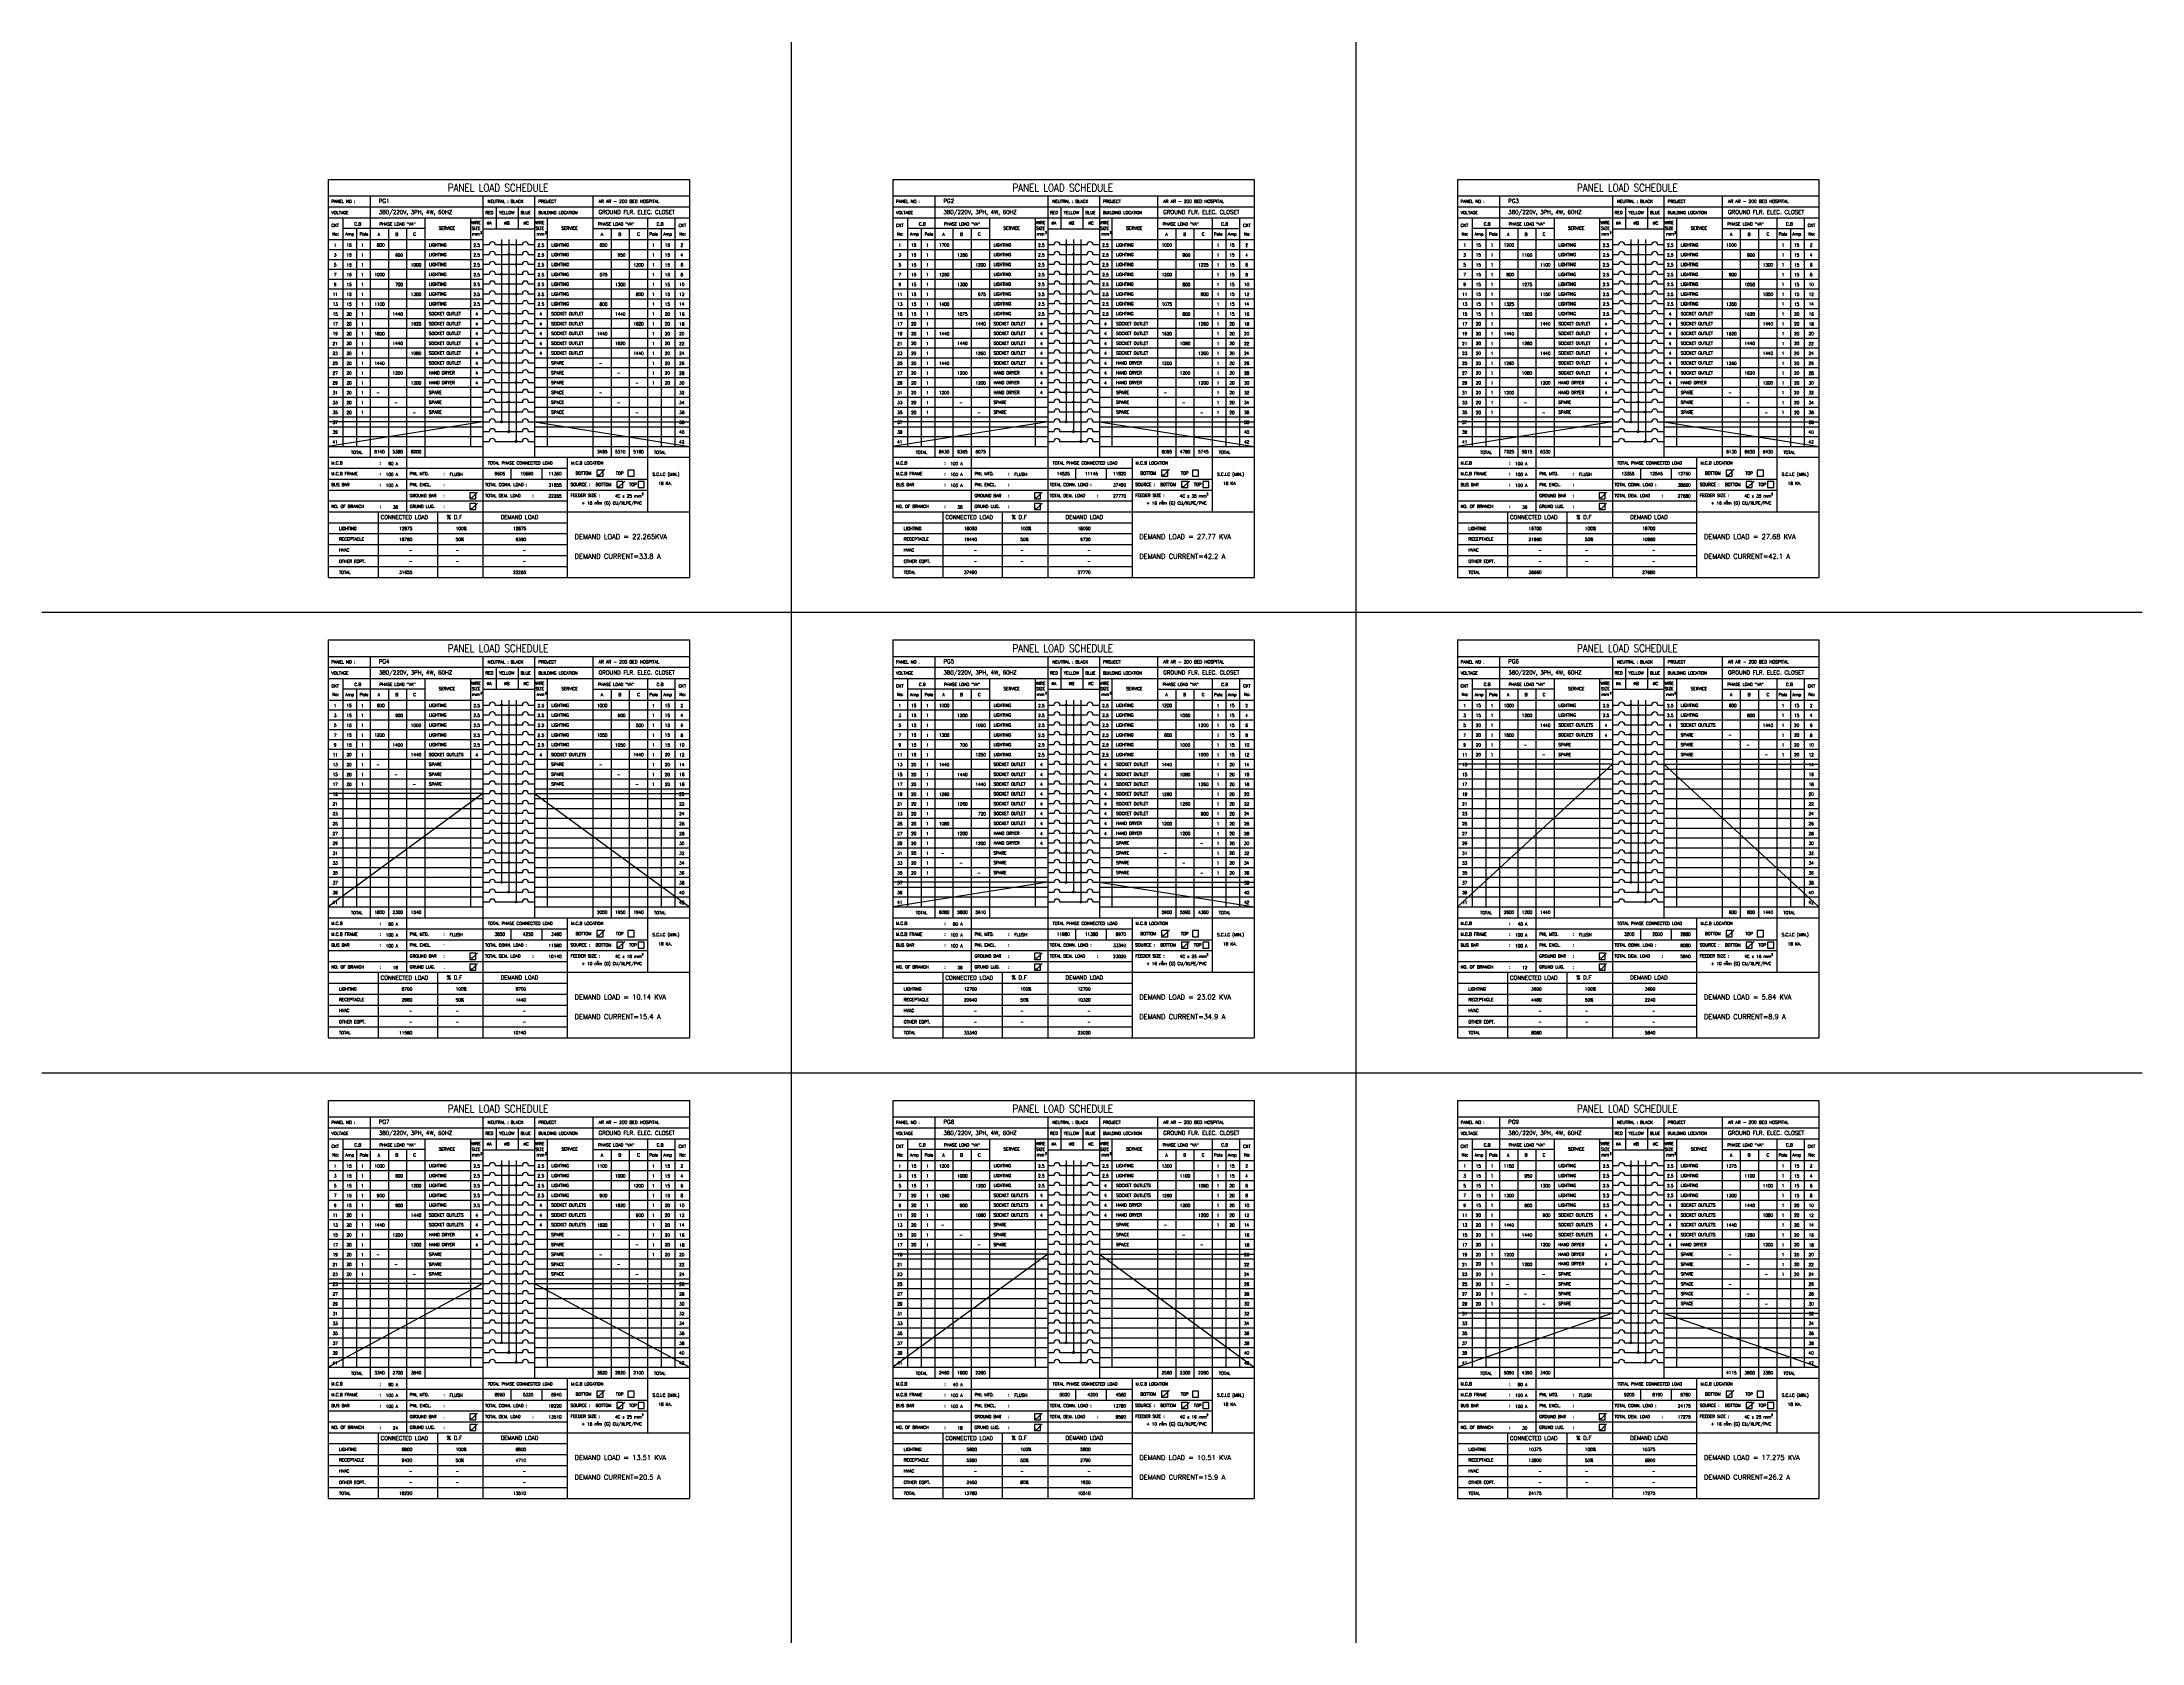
# Model space of a CAD drawing. Extents: x -147786 to -147665, y -2942 to -2850.
import ezdxf
from ezdxf.enums import TextEntityAlignment as Align

# ---------------------------------------------------------------- set-up
doc = ezdxf.new("R2010")
doc.units = 0
doc.header["$MEASUREMENT"] = 0
for name, color, linetype in [('BORDER', 4, 'CONTINUOUS'), ('E-TXT', 2, 'CONTINUOUS'), ('PANEL', 2, 'CONTINUOUS')]:
    doc.layers.add(name, color=color, linetype=linetype)
doc.styles.add('ROMANS', font='ROMANS.shx', dxfattribs={"height": 0.4})
pattern_1 = [(315, (57273.155677, -825.249325), (0.00864749998874, 0.00864749998874), [])]
pattern_2 = [(315, (57273.155677, -823.551184), (0.00864749998874, 0.00864749998874), [])]
pattern_3 = [(315, (57273.155677, -821.853043), (0.00864749998874, 0.00864749998874), [])]
pattern_4 = [(315, (57273.155677, -820.154901), (0.00864749998874, 0.00864749998874), [])]
pattern_5 = [(315, (57273.155677, -818.45676), (0.00864749998874, 0.00864749998874), [])]
pattern_6 = [(315, (57273.155677, -816.758619), (0.00864749998874, 0.00864749998874), [])]
pattern_7 = [(315, (57305.639019, -816.758619), (0.00864749998874, 0.00864749998874), [])]
pattern_8 = [(315, (57305.639019, -818.45676), (0.00864749998874, 0.00864749998874), [])]
pattern_9 = [(315, (57305.639019, -820.154901), (0.00864749998874, 0.00864749998874), [])]
pattern_10 = [(315, (57305.639019, -821.853043), (0.00864749998874, 0.00864749998874), [])]
pattern_11 = [(315, (57305.639019, -823.551184), (0.00864749998874, 0.00864749998874), [])]
pattern_12 = [(315, (57305.639019, -825.249325), (0.00864749998874, 0.00864749998874), [])]
pattern_13 = [(315, (57338.122361, -816.758619), (0.00864749998874, 0.00864749998874), [])]
pattern_14 = [(315, (57338.122361, -825.249325), (0.00864749998874, 0.00864749998874), [])]
pattern_15 = [(315, (57338.122361, -823.551184), (0.00864749998874, 0.00864749998874), [])]
pattern_16 = [(315, (57338.122361, -821.853043), (0.00864749998874, 0.00864749998874), [])]
pattern_17 = [(315, (57338.122361, -820.154901), (0.00864749998874, 0.00864749998874), [])]
pattern_18 = [(315, (57338.122361, -818.45676), (0.00864749998874, 0.00864749998874), [])]
pattern_19 = [(315, (57273.155677, -843.238462), (0.00864749998874, 0.00864749998874), [])]
pattern_20 = [(315, (57273.155677, -844.936603), (0.00864749998874, 0.00864749998874), [])]
pattern_21 = [(315, (57273.155677, -846.634744), (0.00864749998874, 0.00864749998874), [])]
pattern_22 = [(315, (57273.155677, -848.332885), (0.00864749998874, 0.00864749998874), [])]
pattern_23 = [(315, (57273.155677, -850.031026), (0.00864749998874, 0.00864749998874), [])]
pattern_24 = [(315, (57273.155677, -851.729168), (0.00864749998874, 0.00864749998874), [])]
pattern_25 = [(315, (57305.639019, -851.729168), (0.00864749998874, 0.00864749998874), [])]
pattern_26 = [(315, (57305.639019, -850.031026), (0.00864749998874, 0.00864749998874), [])]
pattern_27 = [(315, (57305.639019, -848.332885), (0.00864749998874, 0.00864749998874), [])]
pattern_28 = [(315, (57305.639019, -846.634744), (0.00864749998874, 0.00864749998874), [])]
pattern_29 = [(315, (57305.639019, -844.936603), (0.00864749998874, 0.00864749998874), [])]
pattern_30 = [(315, (57305.639019, -843.238462), (0.00864749998874, 0.00864749998874), [])]
pattern_31 = [(315, (57338.122361, -851.729168), (0.00864749998874, 0.00864749998874), [])]
pattern_32 = [(315, (57338.122361, -850.031026), (0.00864749998874, 0.00864749998874), [])]
pattern_33 = [(315, (57338.122361, -848.332885), (0.00864749998874, 0.00864749998874), [])]
pattern_34 = [(315, (57338.122361, -846.634744), (0.00864749998874, 0.00864749998874), [])]
pattern_35 = [(315, (57338.122361, -844.936603), (0.00864749998874, 0.00864749998874), [])]
pattern_36 = [(315, (57338.122361, -843.238462), (0.00864749998874, 0.00864749998874), [])]
pattern_37 = [(315, (57273.155677, -878.20901), (0.00864749998874, 0.00864749998874), [])]
pattern_38 = [(315, (57273.155677, -876.510869), (0.00864749998874, 0.00864749998874), [])]
pattern_39 = [(315, (57273.155677, -874.812728), (0.00864749998874, 0.00864749998874), [])]
pattern_40 = [(315, (57273.155677, -873.114587), (0.00864749998874, 0.00864749998874), [])]
pattern_41 = [(315, (57273.155677, -871.416445), (0.00864749998874, 0.00864749998874), [])]
pattern_42 = [(315, (57273.155677, -869.718304), (0.00864749998874, 0.00864749998874), [])]
pattern_43 = [(315, (57305.639019, -878.20901), (0.00864749998874, 0.00864749998874), [])]
pattern_44 = [(315, (57305.639019, -876.510869), (0.00864749998874, 0.00864749998874), [])]
pattern_45 = [(315, (57305.639019, -874.812728), (0.00864749998874, 0.00864749998874), [])]
pattern_46 = [(315, (57305.639019, -873.114587), (0.00864749998874, 0.00864749998874), [])]
pattern_47 = [(315, (57305.639019, -871.416445), (0.00864749998874, 0.00864749998874), [])]
pattern_48 = [(315, (57305.639019, -869.718304), (0.00864749998874, 0.00864749998874), [])]
pattern_49 = [(315, (57338.122361, -869.718304), (0.00864749998874, 0.00864749998874), [])]
pattern_50 = [(315, (57338.122361, -871.416445), (0.00864749998874, 0.00864749998874), [])]
pattern_51 = [(315, (57338.122361, -873.114587), (0.00864749998874, 0.00864749998874), [])]
pattern_52 = [(315, (57338.122361, -874.812728), (0.00864749998874, 0.00864749998874), [])]
pattern_53 = [(315, (57338.122361, -876.510869), (0.00864749998874, 0.00864749998874), [])]
pattern_54 = [(315, (57338.122361, -878.20901), (0.00864749998874, 0.00864749998874), [])]

msp = doc.modelspace()

# ---------------------------------------------------------------- hatches: boundary and pattern name
at = {"layer": 'PANEL', "linetype": 'Continuous'}
h = msp.add_hatch(dxfattribs=at)
h.set_pattern_fill('ANSI31', color=256, scale=0.068485, angle=406.041, style=0)
h.set_pattern_definition([(91.040959325, (57273.155677, -816.758619), (-0.00855917542476, -0.00015552164567), [])])
h.paths.add_polyline_path([(-147759.82, -2862.08, 1), (-147759.72, -2862.08, 1)])
h = msp.add_hatch(dxfattribs=at)
h.set_pattern_fill('ANSI31', color=256, scale=0.097835, angle=270, style=0)
h.set_pattern_definition(pattern_6)
h.paths.add_polyline_path([(-147759.4, -2862.64, 1), (-147759.3, -2862.64, 1)])
h = msp.add_hatch(dxfattribs=at)
h.set_pattern_fill('ANSI31', color=256, scale=0.068485, angle=406.041, style=0)
h.set_pattern_definition([(91.040959325, (57305.639019, -816.758619), (-0.00855917542476, -0.00015552164567), [])])
h.paths.add_polyline_path([(-147727.34, -2862.08, 1), (-147727.24, -2862.08, 1)])
h = msp.add_hatch(dxfattribs=at)
h.set_pattern_fill('ANSI31', color=256, scale=0.097835, angle=270, style=0)
h.set_pattern_definition(pattern_7)
h.paths.add_polyline_path([(-147726.92, -2862.64, 1), (-147726.82, -2862.64, 1)])
h = msp.add_hatch(dxfattribs=at)
h.set_pattern_fill('ANSI31', color=256, scale=0.068485, angle=406.041, style=0)
h.set_pattern_definition([(91.040959325, (57338.122361, -816.758619), (-0.00855917542476, -0.00015552164567), [])])
h.paths.add_polyline_path([(-147694.85, -2862.08, 1), (-147694.76, -2862.08, 1)])
h = msp.add_hatch(dxfattribs=at)
h.set_pattern_fill('ANSI31', color=256, scale=0.097835, angle=270, style=0)
h.set_pattern_definition(pattern_13)
h.paths.add_polyline_path([(-147694.44, -2862.64, 1), (-147694.34, -2862.64, 1)])
h = msp.add_hatch(dxfattribs=at)
h.set_pattern_fill('ANSI31', color=256, scale=0.097835, angle=270, style=0)
h.set_pattern_definition(pattern_6)
h.paths.add_polyline_path([(-147759.72, -2863.78, 1), (-147759.82, -2863.78, 1)])
h = msp.add_hatch(dxfattribs=at)
h.set_pattern_fill('ANSI31', color=256, scale=0.097835, angle=270, style=0)
h.set_pattern_definition(pattern_6)
h.paths.add_polyline_path([(-147758.88, -2863.21, 1), (-147758.98, -2863.21, 1)])
h = msp.add_hatch(dxfattribs=at)
h.set_pattern_fill('ANSI31', color=256, scale=0.097835, angle=270, style=0)
h.set_pattern_definition(pattern_7)
h.paths.add_polyline_path([(-147727.24, -2863.78, 1), (-147727.34, -2863.78, 1)])
h = msp.add_hatch(dxfattribs=at)
h.set_pattern_fill('ANSI31', color=256, scale=0.097835, angle=270, style=0)
h.set_pattern_definition(pattern_7)
h.paths.add_polyline_path([(-147726.4, -2863.21, 1), (-147726.5, -2863.21, 1)])
h = msp.add_hatch(dxfattribs=at)
h.set_pattern_fill('ANSI31', color=256, scale=0.097835, angle=270, style=0)
h.set_pattern_definition(pattern_13)
h.paths.add_polyline_path([(-147694.76, -2863.78, 1), (-147694.85, -2863.78, 1)])
h = msp.add_hatch(dxfattribs=at)
h.set_pattern_fill('ANSI31', color=256, scale=0.097835, angle=270, style=0)
h.set_pattern_definition(pattern_13)
h.paths.add_polyline_path([(-147693.92, -2863.21, 1), (-147694.02, -2863.21, 1)])
h = msp.add_hatch(dxfattribs=at)
h.set_pattern_fill('ANSI31', color=256, scale=0.097835, angle=270, style=0)
h.set_pattern_definition(pattern_5)
h.paths.add_polyline_path([(-147759.72, -2865.47, 1), (-147759.82, -2865.47, 1)])
h = msp.add_hatch(dxfattribs=at)
h.set_pattern_fill('ANSI31', color=256, scale=0.097835, angle=270, style=0)
h.set_pattern_definition(pattern_6)
h.paths.add_polyline_path([(-147759.3, -2864.34, 1), (-147759.4, -2864.34, 1)])
h = msp.add_hatch(dxfattribs=at)
h.set_pattern_fill('ANSI31', color=256, scale=0.097835, angle=270, style=0)
h.set_pattern_definition(pattern_6)
h.paths.add_polyline_path([(-147758.88, -2864.91, 1), (-147758.98, -2864.91, 1)])
h = msp.add_hatch(dxfattribs=at)
h.set_pattern_fill('ANSI31', color=256, scale=0.097835, angle=270, style=0)
h.set_pattern_definition(pattern_8)
h.paths.add_polyline_path([(-147727.24, -2865.47, 1), (-147727.34, -2865.47, 1)])
h = msp.add_hatch(dxfattribs=at)
h.set_pattern_fill('ANSI31', color=256, scale=0.097835, angle=270, style=0)
h.set_pattern_definition(pattern_7)
h.paths.add_polyline_path([(-147726.82, -2864.34, 1), (-147726.92, -2864.34, 1)])
h = msp.add_hatch(dxfattribs=at)
h.set_pattern_fill('ANSI31', color=256, scale=0.097835, angle=270, style=0)
h.set_pattern_definition(pattern_7)
h.paths.add_polyline_path([(-147726.4, -2864.91, 1), (-147726.5, -2864.91, 1)])
h = msp.add_hatch(dxfattribs=at)
h.set_pattern_fill('ANSI31', color=256, scale=0.097835, angle=270, style=0)
h.set_pattern_definition(pattern_18)
h.paths.add_polyline_path([(-147694.76, -2865.47, 1), (-147694.85, -2865.47, 1)])
h = msp.add_hatch(dxfattribs=at)
h.set_pattern_fill('ANSI31', color=256, scale=0.097835, angle=270, style=0)
h.set_pattern_definition(pattern_13)
h.paths.add_polyline_path([(-147694.34, -2864.34, 1), (-147694.44, -2864.34, 1)])
h = msp.add_hatch(dxfattribs=at)
h.set_pattern_fill('ANSI31', color=256, scale=0.097835, angle=270, style=0)
h.set_pattern_definition(pattern_13)
h.paths.add_polyline_path([(-147693.92, -2864.91, 1), (-147694.02, -2864.91, 1)])
h = msp.add_hatch(dxfattribs=at)
h.set_pattern_fill('ANSI31', color=256, scale=0.097835, angle=270, style=0)
h.set_pattern_definition(pattern_5)
h.paths.add_polyline_path([(-147759.3, -2866.04, 1), (-147759.4, -2866.04, 1)])
h = msp.add_hatch(dxfattribs=at)
h.set_pattern_fill('ANSI31', color=256, scale=0.097835, angle=270, style=0)
h.set_pattern_definition(pattern_5)
h.paths.add_polyline_path([(-147758.88, -2866.61, 1), (-147758.98, -2866.61, 1)])
h = msp.add_hatch(dxfattribs=at)
h.set_pattern_fill('ANSI31', color=256, scale=0.097835, angle=270, style=0)
h.set_pattern_definition(pattern_8)
h.paths.add_polyline_path([(-147726.82, -2866.04, 1), (-147726.92, -2866.04, 1)])
h = msp.add_hatch(dxfattribs=at)
h.set_pattern_fill('ANSI31', color=256, scale=0.097835, angle=270, style=0)
h.set_pattern_definition(pattern_8)
h.paths.add_polyline_path([(-147726.4, -2866.61, 1), (-147726.5, -2866.61, 1)])
h = msp.add_hatch(dxfattribs=at)
h.set_pattern_fill('ANSI31', color=256, scale=0.097835, angle=270, style=0)
h.set_pattern_definition(pattern_18)
h.paths.add_polyline_path([(-147694.34, -2866.04, 1), (-147694.44, -2866.04, 1)])
h = msp.add_hatch(dxfattribs=at)
h.set_pattern_fill('ANSI31', color=256, scale=0.097835, angle=270, style=0)
h.set_pattern_definition(pattern_18)
h.paths.add_polyline_path([(-147693.92, -2866.61, 1), (-147694.02, -2866.61, 1)])
h = msp.add_hatch(dxfattribs=at)
h.set_pattern_fill('ANSI31', color=256, scale=0.097835, angle=270, style=0)
h.set_pattern_definition(pattern_4)
h.paths.add_polyline_path([(-147759.72, -2867.17, 1), (-147759.82, -2867.17, 1)])
h = msp.add_hatch(dxfattribs=at)
h.set_pattern_fill('ANSI31', color=256, scale=0.097835, angle=270, style=0)
h.set_pattern_definition(pattern_4)
h.paths.add_polyline_path([(-147759.3, -2867.74, 1), (-147759.4, -2867.74, 1)])
h = msp.add_hatch(dxfattribs=at)
h.set_pattern_fill('ANSI31', color=256, scale=0.097835, angle=270, style=0)
h.set_pattern_definition(pattern_9)
h.paths.add_polyline_path([(-147727.24, -2867.17, 1), (-147727.34, -2867.17, 1)])
h = msp.add_hatch(dxfattribs=at)
h.set_pattern_fill('ANSI31', color=256, scale=0.097835, angle=270, style=0)
h.set_pattern_definition(pattern_9)
h.paths.add_polyline_path([(-147726.82, -2867.74, 1), (-147726.92, -2867.74, 1)])
h = msp.add_hatch(dxfattribs=at)
h.set_pattern_fill('ANSI31', color=256, scale=0.097835, angle=270, style=0)
h.set_pattern_definition(pattern_17)
h.paths.add_polyline_path([(-147694.76, -2867.17, 1), (-147694.85, -2867.17, 1)])
h = msp.add_hatch(dxfattribs=at)
h.set_pattern_fill('ANSI31', color=256, scale=0.097835, angle=270, style=0)
h.set_pattern_definition(pattern_17)
h.paths.add_polyline_path([(-147694.34, -2867.74, 1), (-147694.44, -2867.74, 1)])
h = msp.add_hatch(dxfattribs=at)
h.set_pattern_fill('ANSI31', color=256, scale=0.097835, angle=270, style=0)
h.set_pattern_definition(pattern_3)
h.paths.add_polyline_path([(-147759.72, -2868.87, 1), (-147759.82, -2868.87, 1)])
h = msp.add_hatch(dxfattribs=at)
h.set_pattern_fill('ANSI31', color=256, scale=0.097835, angle=270, style=0)
h.set_pattern_definition(pattern_4)
h.paths.add_polyline_path([(-147758.88, -2868.3, 1), (-147758.98, -2868.3, 1)])
h = msp.add_hatch(dxfattribs=at)
h.set_pattern_fill('ANSI31', color=256, scale=0.097835, angle=270, style=0)
h.set_pattern_definition(pattern_10)
h.paths.add_polyline_path([(-147727.24, -2868.87, 1), (-147727.34, -2868.87, 1)])
h = msp.add_hatch(dxfattribs=at)
h.set_pattern_fill('ANSI31', color=256, scale=0.097835, angle=270, style=0)
h.set_pattern_definition(pattern_9)
h.paths.add_polyline_path([(-147726.4, -2868.3, 1), (-147726.5, -2868.3, 1)])
h = msp.add_hatch(dxfattribs=at)
h.set_pattern_fill('ANSI31', color=256, scale=0.097835, angle=270, style=0)
h.set_pattern_definition(pattern_16)
h.paths.add_polyline_path([(-147694.76, -2868.87, 1), (-147694.85, -2868.87, 1)])
h = msp.add_hatch(dxfattribs=at)
h.set_pattern_fill('ANSI31', color=256, scale=0.097835, angle=270, style=0)
h.set_pattern_definition(pattern_17)
h.paths.add_polyline_path([(-147693.92, -2868.3, 1), (-147694.02, -2868.3, 1)])
h = msp.add_hatch(dxfattribs=at)
h.set_pattern_fill('ANSI31', color=256, scale=0.097835, angle=270, style=0)
h.set_pattern_definition(pattern_3)
h.paths.add_polyline_path([(-147759.3, -2869.44, 1), (-147759.4, -2869.44, 1)])
h = msp.add_hatch(dxfattribs=at)
h.set_pattern_fill('ANSI31', color=256, scale=0.097835, angle=270, style=0)
h.set_pattern_definition(pattern_3)
h.paths.add_polyline_path([(-147758.88, -2870, 1), (-147758.98, -2870, 1)])
h = msp.add_hatch(dxfattribs=at)
h.set_pattern_fill('ANSI31', color=256, scale=0.097835, angle=270, style=0)
h.set_pattern_definition(pattern_10)
h.paths.add_polyline_path([(-147726.82, -2869.44, 1), (-147726.92, -2869.44, 1)])
h = msp.add_hatch(dxfattribs=at)
h.set_pattern_fill('ANSI31', color=256, scale=0.097835, angle=270, style=0)
h.set_pattern_definition(pattern_10)
h.paths.add_polyline_path([(-147726.4, -2870, 1), (-147726.5, -2870, 1)])
h = msp.add_hatch(dxfattribs=at)
h.set_pattern_fill('ANSI31', color=256, scale=0.097835, angle=270, style=0)
h.set_pattern_definition(pattern_16)
h.paths.add_polyline_path([(-147694.34, -2869.44, 1), (-147694.44, -2869.44, 1)])
h = msp.add_hatch(dxfattribs=at)
h.set_pattern_fill('ANSI31', color=256, scale=0.097835, angle=270, style=0)
h.set_pattern_definition(pattern_16)
h.paths.add_polyline_path([(-147693.92, -2870, 1), (-147694.02, -2870, 1)])
h = msp.add_hatch(dxfattribs=at)
h.set_pattern_fill('ANSI31', color=256, scale=0.097835, angle=270, style=0)
h.set_pattern_definition(pattern_2)
h.paths.add_polyline_path([(-147759.72, -2870.57, 1), (-147759.82, -2870.57, 1)])
h = msp.add_hatch(dxfattribs=at)
h.set_pattern_fill('ANSI31', color=256, scale=0.097835, angle=270, style=0)
h.set_pattern_definition(pattern_2)
h.paths.add_polyline_path([(-147759.3, -2871.13, 1), (-147759.4, -2871.13, 1)])
h = msp.add_hatch(dxfattribs=at)
h.set_pattern_fill('ANSI31', color=256, scale=0.097835, angle=270, style=0)
h.set_pattern_definition(pattern_11)
h.paths.add_polyline_path([(-147727.24, -2870.57, 1), (-147727.34, -2870.57, 1)])
h = msp.add_hatch(dxfattribs=at)
h.set_pattern_fill('ANSI31', color=256, scale=0.097835, angle=270, style=0)
h.set_pattern_definition(pattern_11)
h.paths.add_polyline_path([(-147726.82, -2871.13, 1), (-147726.92, -2871.13, 1)])
h = msp.add_hatch(dxfattribs=at)
h.set_pattern_fill('ANSI31', color=256, scale=0.097835, angle=270, style=0)
h.set_pattern_definition(pattern_15)
h.paths.add_polyline_path([(-147694.76, -2870.57, 1), (-147694.85, -2870.57, 1)])
h = msp.add_hatch(dxfattribs=at)
h.set_pattern_fill('ANSI31', color=256, scale=0.097835, angle=270, style=0)
h.set_pattern_definition(pattern_15)
h.paths.add_polyline_path([(-147694.34, -2871.13, 1), (-147694.44, -2871.13, 1)])
h = msp.add_hatch(dxfattribs=at)
h.set_pattern_fill('ANSI31', color=256, scale=0.097835, angle=270, style=0)
h.set_pattern_definition(pattern_1)
h.paths.add_polyline_path([(-147759.72, -2872.27, 1), (-147759.82, -2872.27, 1)])
h = msp.add_hatch(dxfattribs=at)
h.set_pattern_fill('ANSI31', color=256, scale=0.097835, angle=270, style=0)
h.set_pattern_definition(pattern_2)
h.paths.add_polyline_path([(-147758.88, -2871.7, 1), (-147758.98, -2871.7, 1)])
h = msp.add_hatch(dxfattribs=at)
h.set_pattern_fill('ANSI31', color=256, scale=0.097835, angle=270, style=0)
h.set_pattern_definition(pattern_12)
h.paths.add_polyline_path([(-147727.24, -2872.27, 1), (-147727.34, -2872.27, 1)])
h = msp.add_hatch(dxfattribs=at)
h.set_pattern_fill('ANSI31', color=256, scale=0.097835, angle=270, style=0)
h.set_pattern_definition(pattern_11)
h.paths.add_polyline_path([(-147726.4, -2871.7, 1), (-147726.5, -2871.7, 1)])
h = msp.add_hatch(dxfattribs=at)
h.set_pattern_fill('ANSI31', color=256, scale=0.097835, angle=270, style=0)
h.set_pattern_definition(pattern_14)
h.paths.add_polyline_path([(-147694.76, -2872.27, 1), (-147694.85, -2872.27, 1)])
h = msp.add_hatch(dxfattribs=at)
h.set_pattern_fill('ANSI31', color=256, scale=0.097835, angle=270, style=0)
h.set_pattern_definition(pattern_15)
h.paths.add_polyline_path([(-147693.92, -2871.7, 1), (-147694.02, -2871.7, 1)])
h = msp.add_hatch(dxfattribs=at)
h.set_pattern_fill('ANSI31', color=256, scale=0.097835, angle=270, style=0)
h.set_pattern_definition(pattern_1)
h.paths.add_polyline_path([(-147759.3, -2872.83, 1), (-147759.4, -2872.83, 1)])
h = msp.add_hatch(dxfattribs=at)
h.set_pattern_fill('ANSI31', color=256, scale=0.097835, angle=270, style=0)
h.set_pattern_definition(pattern_1)
h.paths.add_polyline_path([(-147758.88, -2873.4, 1), (-147758.98, -2873.4, 1)])
h = msp.add_hatch(dxfattribs=at)
h.set_pattern_fill('ANSI31', color=256, scale=0.097835, angle=270, style=0)
h.set_pattern_definition(pattern_12)
h.paths.add_polyline_path([(-147726.82, -2872.83, 1), (-147726.92, -2872.83, 1)])
h = msp.add_hatch(dxfattribs=at)
h.set_pattern_fill('ANSI31', color=256, scale=0.097835, angle=270, style=0)
h.set_pattern_definition(pattern_12)
h.paths.add_polyline_path([(-147726.4, -2873.4, 1), (-147726.5, -2873.4, 1)])
h = msp.add_hatch(dxfattribs=at)
h.set_pattern_fill('ANSI31', color=256, scale=0.097835, angle=270, style=0)
h.set_pattern_definition(pattern_14)
h.paths.add_polyline_path([(-147694.34, -2872.83, 1), (-147694.44, -2872.83, 1)])
h = msp.add_hatch(dxfattribs=at)
h.set_pattern_fill('ANSI31', color=256, scale=0.097835, angle=270, style=0)
h.set_pattern_definition(pattern_14)
h.paths.add_polyline_path([(-147693.92, -2873.4, 1), (-147694.02, -2873.4, 1)])
h = msp.add_hatch(dxfattribs=at)
h.set_pattern_fill('ANSI31', color=256, scale=0.068485, angle=406.041, style=0)
h.set_pattern_definition([(91.040959325, (57273.155677, -843.238462), (-0.00855917542476, -0.00015552164567), [])])
h.paths.add_polyline_path([(-147759.82, -2888.56, 1), (-147759.72, -2888.56, 1)])
h = msp.add_hatch(dxfattribs=at)
h.set_pattern_fill('ANSI31', color=256, scale=0.097835, angle=270, style=0)
h.set_pattern_definition(pattern_19)
h.paths.add_polyline_path([(-147759.4, -2889.12, 1), (-147759.3, -2889.12, 1)])
h = msp.add_hatch(dxfattribs=at)
h.set_pattern_fill('ANSI31', color=256, scale=0.097835, angle=270, style=0)
h.set_pattern_definition(pattern_19)
h.paths.add_polyline_path([(-147758.88, -2889.69, 1), (-147758.98, -2889.69, 1)])
h = msp.add_hatch(dxfattribs=at)
h.set_pattern_fill('ANSI31', color=256, scale=0.068485, angle=406.041, style=0)
h.set_pattern_definition([(91.040959325, (57305.639019, -843.238462), (-0.00855917542476, -0.00015552164567), [])])
h.paths.add_polyline_path([(-147727.34, -2888.56, 1), (-147727.24, -2888.56, 1)])
h = msp.add_hatch(dxfattribs=at)
h.set_pattern_fill('ANSI31', color=256, scale=0.097835, angle=270, style=0)
h.set_pattern_definition(pattern_30)
h.paths.add_polyline_path([(-147726.92, -2889.12, 1), (-147726.82, -2889.12, 1)])
h = msp.add_hatch(dxfattribs=at)
h.set_pattern_fill('ANSI31', color=256, scale=0.097835, angle=270, style=0)
h.set_pattern_definition(pattern_30)
h.paths.add_polyline_path([(-147726.4, -2889.69, 1), (-147726.5, -2889.69, 1)])
h = msp.add_hatch(dxfattribs=at)
h.set_pattern_fill('ANSI31', color=256, scale=0.068485, angle=406.041, style=0)
h.set_pattern_definition([(91.040959325, (57338.122361, -843.238462), (-0.00855917542476, -0.00015552164567), [])])
h.paths.add_polyline_path([(-147694.85, -2888.56, 1), (-147694.76, -2888.56, 1)])
h = msp.add_hatch(dxfattribs=at)
h.set_pattern_fill('ANSI31', color=256, scale=0.097835, angle=270, style=0)
h.set_pattern_definition(pattern_36)
h.paths.add_polyline_path([(-147694.44, -2889.12, 1), (-147694.34, -2889.12, 1)])
h = msp.add_hatch(dxfattribs=at)
h.set_pattern_fill('ANSI31', color=256, scale=0.097835, angle=270, style=0)
h.set_pattern_definition(pattern_36)
h.paths.add_polyline_path([(-147693.92, -2889.69, 1), (-147694.02, -2889.69, 1)])
h = msp.add_hatch(dxfattribs=at)
h.set_pattern_fill('ANSI31', color=256, scale=0.097835, angle=270, style=0)
h.set_pattern_definition(pattern_19)
h.paths.add_polyline_path([(-147759.72, -2890.25, 1), (-147759.82, -2890.25, 1)])
h = msp.add_hatch(dxfattribs=at)
h.set_pattern_fill('ANSI31', color=256, scale=0.097835, angle=270, style=0)
h.set_pattern_definition(pattern_19)
h.paths.add_polyline_path([(-147759.3, -2890.82, 1), (-147759.4, -2890.82, 1)])
h = msp.add_hatch(dxfattribs=at)
h.set_pattern_fill('ANSI31', color=256, scale=0.097835, angle=270, style=0)
h.set_pattern_definition(pattern_30)
h.paths.add_polyline_path([(-147727.24, -2890.25, 1), (-147727.34, -2890.25, 1)])
h = msp.add_hatch(dxfattribs=at)
h.set_pattern_fill('ANSI31', color=256, scale=0.097835, angle=270, style=0)
h.set_pattern_definition(pattern_30)
h.paths.add_polyline_path([(-147726.82, -2890.82, 1), (-147726.92, -2890.82, 1)])
h = msp.add_hatch(dxfattribs=at)
h.set_pattern_fill('ANSI31', color=256, scale=0.097835, angle=270, style=0)
h.set_pattern_definition(pattern_36)
h.paths.add_polyline_path([(-147694.76, -2890.25, 1), (-147694.85, -2890.25, 1)])
h = msp.add_hatch(dxfattribs=at)
h.set_pattern_fill('ANSI31', color=256, scale=0.097835, angle=270, style=0)
h.set_pattern_definition(pattern_36)
h.paths.add_polyline_path([(-147694.34, -2890.82, 1), (-147694.44, -2890.82, 1)])
h = msp.add_hatch(dxfattribs=at)
h.set_pattern_fill('ANSI31', color=256, scale=0.097835, angle=270, style=0)
h.set_pattern_definition(pattern_20)
h.paths.add_polyline_path([(-147759.72, -2891.95, 1), (-147759.82, -2891.95, 1)])
h = msp.add_hatch(dxfattribs=at)
h.set_pattern_fill('ANSI31', color=256, scale=0.097835, angle=270, style=0)
h.set_pattern_definition(pattern_19)
h.paths.add_polyline_path([(-147758.88, -2891.39, 1), (-147758.98, -2891.39, 1)])
h = msp.add_hatch(dxfattribs=at)
h.set_pattern_fill('ANSI31', color=256, scale=0.097835, angle=270, style=0)
h.set_pattern_definition(pattern_29)
h.paths.add_polyline_path([(-147727.24, -2891.95, 1), (-147727.34, -2891.95, 1)])
h = msp.add_hatch(dxfattribs=at)
h.set_pattern_fill('ANSI31', color=256, scale=0.097835, angle=270, style=0)
h.set_pattern_definition(pattern_30)
h.paths.add_polyline_path([(-147726.4, -2891.39, 1), (-147726.5, -2891.39, 1)])
h = msp.add_hatch(dxfattribs=at)
h.set_pattern_fill('ANSI31', color=256, scale=0.097835, angle=270, style=0)
h.set_pattern_definition(pattern_35)
h.paths.add_polyline_path([(-147694.76, -2891.95, 1), (-147694.85, -2891.95, 1)])
h = msp.add_hatch(dxfattribs=at)
h.set_pattern_fill('ANSI31', color=256, scale=0.097835, angle=270, style=0)
h.set_pattern_definition(pattern_36)
h.paths.add_polyline_path([(-147693.92, -2891.39, 1), (-147694.02, -2891.39, 1)])
h = msp.add_hatch(dxfattribs=at)
h.set_pattern_fill('ANSI31', color=256, scale=0.097835, angle=270, style=0)
h.set_pattern_definition(pattern_20)
h.paths.add_polyline_path([(-147759.3, -2892.52, 1), (-147759.4, -2892.52, 1)])
h = msp.add_hatch(dxfattribs=at)
h.set_pattern_fill('ANSI31', color=256, scale=0.097835, angle=270, style=0)
h.set_pattern_definition(pattern_20)
h.paths.add_polyline_path([(-147758.88, -2893.09, 1), (-147758.98, -2893.09, 1)])
h = msp.add_hatch(dxfattribs=at)
h.set_pattern_fill('ANSI31', color=256, scale=0.097835, angle=270, style=0)
h.set_pattern_definition(pattern_29)
h.paths.add_polyline_path([(-147726.82, -2892.52, 1), (-147726.92, -2892.52, 1)])
h = msp.add_hatch(dxfattribs=at)
h.set_pattern_fill('ANSI31', color=256, scale=0.097835, angle=270, style=0)
h.set_pattern_definition(pattern_29)
h.paths.add_polyline_path([(-147726.4, -2893.09, 1), (-147726.5, -2893.09, 1)])
h = msp.add_hatch(dxfattribs=at)
h.set_pattern_fill('ANSI31', color=256, scale=0.097835, angle=270, style=0)
h.set_pattern_definition(pattern_35)
h.paths.add_polyline_path([(-147694.34, -2892.52, 1), (-147694.44, -2892.52, 1)])
h = msp.add_hatch(dxfattribs=at)
h.set_pattern_fill('ANSI31', color=256, scale=0.097835, angle=270, style=0)
h.set_pattern_definition(pattern_35)
h.paths.add_polyline_path([(-147693.92, -2893.09, 1), (-147694.02, -2893.09, 1)])
h = msp.add_hatch(dxfattribs=at)
h.set_pattern_fill('ANSI31', color=256, scale=0.097835, angle=270, style=0)
h.set_pattern_definition(pattern_21)
h.paths.add_polyline_path([(-147759.72, -2893.65, 1), (-147759.82, -2893.65, 1)])
h = msp.add_hatch(dxfattribs=at)
h.set_pattern_fill('ANSI31', color=256, scale=0.097835, angle=270, style=0)
h.set_pattern_definition(pattern_21)
h.paths.add_polyline_path([(-147759.3, -2894.22, 1), (-147759.4, -2894.22, 1)])
h = msp.add_hatch(dxfattribs=at)
h.set_pattern_fill('ANSI31', color=256, scale=0.097835, angle=270, style=0)
h.set_pattern_definition(pattern_28)
h.paths.add_polyline_path([(-147727.24, -2893.65, 1), (-147727.34, -2893.65, 1)])
h = msp.add_hatch(dxfattribs=at)
h.set_pattern_fill('ANSI31', color=256, scale=0.097835, angle=270, style=0)
h.set_pattern_definition(pattern_28)
h.paths.add_polyline_path([(-147726.82, -2894.22, 1), (-147726.92, -2894.22, 1)])
h = msp.add_hatch(dxfattribs=at)
h.set_pattern_fill('ANSI31', color=256, scale=0.097835, angle=270, style=0)
h.set_pattern_definition(pattern_34)
h.paths.add_polyline_path([(-147694.76, -2893.65, 1), (-147694.85, -2893.65, 1)])
h = msp.add_hatch(dxfattribs=at)
h.set_pattern_fill('ANSI31', color=256, scale=0.097835, angle=270, style=0)
h.set_pattern_definition(pattern_34)
h.paths.add_polyline_path([(-147694.34, -2894.22, 1), (-147694.44, -2894.22, 1)])
h = msp.add_hatch(dxfattribs=at)
h.set_pattern_fill('ANSI31', color=256, scale=0.097835, angle=270, style=0)
h.set_pattern_definition(pattern_22)
h.paths.add_polyline_path([(-147759.72, -2895.35, 1), (-147759.82, -2895.35, 1)])
h = msp.add_hatch(dxfattribs=at)
h.set_pattern_fill('ANSI31', color=256, scale=0.097835, angle=270, style=0)
h.set_pattern_definition(pattern_21)
h.paths.add_polyline_path([(-147758.88, -2894.78, 1), (-147758.98, -2894.78, 1)])
h = msp.add_hatch(dxfattribs=at)
h.set_pattern_fill('ANSI31', color=256, scale=0.097835, angle=270, style=0)
h.set_pattern_definition(pattern_27)
h.paths.add_polyline_path([(-147727.24, -2895.35, 1), (-147727.34, -2895.35, 1)])
h = msp.add_hatch(dxfattribs=at)
h.set_pattern_fill('ANSI31', color=256, scale=0.097835, angle=270, style=0)
h.set_pattern_definition(pattern_28)
h.paths.add_polyline_path([(-147726.4, -2894.78, 1), (-147726.5, -2894.78, 1)])
h = msp.add_hatch(dxfattribs=at)
h.set_pattern_fill('ANSI31', color=256, scale=0.097835, angle=270, style=0)
h.set_pattern_definition(pattern_33)
h.paths.add_polyline_path([(-147694.76, -2895.35, 1), (-147694.85, -2895.35, 1)])
h = msp.add_hatch(dxfattribs=at)
h.set_pattern_fill('ANSI31', color=256, scale=0.097835, angle=270, style=0)
h.set_pattern_definition(pattern_34)
h.paths.add_polyline_path([(-147693.92, -2894.78, 1), (-147694.02, -2894.78, 1)])
h = msp.add_hatch(dxfattribs=at)
h.set_pattern_fill('ANSI31', color=256, scale=0.097835, angle=270, style=0)
h.set_pattern_definition(pattern_22)
h.paths.add_polyline_path([(-147759.3, -2895.92, 1), (-147759.4, -2895.92, 1)])
h = msp.add_hatch(dxfattribs=at)
h.set_pattern_fill('ANSI31', color=256, scale=0.097835, angle=270, style=0)
h.set_pattern_definition(pattern_22)
h.paths.add_polyline_path([(-147758.88, -2896.48, 1), (-147758.98, -2896.48, 1)])
h = msp.add_hatch(dxfattribs=at)
h.set_pattern_fill('ANSI31', color=256, scale=0.097835, angle=270, style=0)
h.set_pattern_definition(pattern_27)
h.paths.add_polyline_path([(-147726.82, -2895.92, 1), (-147726.92, -2895.92, 1)])
h = msp.add_hatch(dxfattribs=at)
h.set_pattern_fill('ANSI31', color=256, scale=0.097835, angle=270, style=0)
h.set_pattern_definition(pattern_27)
h.paths.add_polyline_path([(-147726.4, -2896.48, 1), (-147726.5, -2896.48, 1)])
h = msp.add_hatch(dxfattribs=at)
h.set_pattern_fill('ANSI31', color=256, scale=0.097835, angle=270, style=0)
h.set_pattern_definition(pattern_33)
h.paths.add_polyline_path([(-147694.34, -2895.92, 1), (-147694.44, -2895.92, 1)])
h = msp.add_hatch(dxfattribs=at)
h.set_pattern_fill('ANSI31', color=256, scale=0.097835, angle=270, style=0)
h.set_pattern_definition(pattern_33)
h.paths.add_polyline_path([(-147693.92, -2896.48, 1), (-147694.02, -2896.48, 1)])
h = msp.add_hatch(dxfattribs=at)
h.set_pattern_fill('ANSI31', color=256, scale=0.097835, angle=270, style=0)
h.set_pattern_definition(pattern_23)
h.paths.add_polyline_path([(-147759.72, -2897.05, 1), (-147759.82, -2897.05, 1)])
h = msp.add_hatch(dxfattribs=at)
h.set_pattern_fill('ANSI31', color=256, scale=0.097835, angle=270, style=0)
h.set_pattern_definition(pattern_23)
h.paths.add_polyline_path([(-147759.3, -2897.61, 1), (-147759.4, -2897.61, 1)])
h = msp.add_hatch(dxfattribs=at)
h.set_pattern_fill('ANSI31', color=256, scale=0.097835, angle=270, style=0)
h.set_pattern_definition(pattern_26)
h.paths.add_polyline_path([(-147727.24, -2897.05, 1), (-147727.34, -2897.05, 1)])
h = msp.add_hatch(dxfattribs=at)
h.set_pattern_fill('ANSI31', color=256, scale=0.097835, angle=270, style=0)
h.set_pattern_definition(pattern_26)
h.paths.add_polyline_path([(-147726.82, -2897.61, 1), (-147726.92, -2897.61, 1)])
h = msp.add_hatch(dxfattribs=at)
h.set_pattern_fill('ANSI31', color=256, scale=0.097835, angle=270, style=0)
h.set_pattern_definition(pattern_32)
h.paths.add_polyline_path([(-147694.76, -2897.05, 1), (-147694.85, -2897.05, 1)])
h = msp.add_hatch(dxfattribs=at)
h.set_pattern_fill('ANSI31', color=256, scale=0.097835, angle=270, style=0)
h.set_pattern_definition(pattern_32)
h.paths.add_polyline_path([(-147694.34, -2897.61, 1), (-147694.44, -2897.61, 1)])
h = msp.add_hatch(dxfattribs=at)
h.set_pattern_fill('ANSI31', color=256, scale=0.097835, angle=270, style=0)
h.set_pattern_definition(pattern_24)
h.paths.add_polyline_path([(-147759.72, -2898.75, 1), (-147759.82, -2898.75, 1)])
h = msp.add_hatch(dxfattribs=at)
h.set_pattern_fill('ANSI31', color=256, scale=0.097835, angle=270, style=0)
h.set_pattern_definition(pattern_24)
h.paths.add_polyline_path([(-147759.3, -2899.31, 1), (-147759.4, -2899.31, 1)])
h = msp.add_hatch(dxfattribs=at)
h.set_pattern_fill('ANSI31', color=256, scale=0.097835, angle=270, style=0)
h.set_pattern_definition(pattern_23)
h.paths.add_polyline_path([(-147758.88, -2898.18, 1), (-147758.98, -2898.18, 1)])
h = msp.add_hatch(dxfattribs=at)
h.set_pattern_fill('ANSI31', color=256, scale=0.097835, angle=270, style=0)
h.set_pattern_definition(pattern_25)
h.paths.add_polyline_path([(-147727.24, -2898.75, 1), (-147727.34, -2898.75, 1)])
h = msp.add_hatch(dxfattribs=at)
h.set_pattern_fill('ANSI31', color=256, scale=0.097835, angle=270, style=0)
h.set_pattern_definition(pattern_25)
h.paths.add_polyline_path([(-147726.82, -2899.31, 1), (-147726.92, -2899.31, 1)])
h = msp.add_hatch(dxfattribs=at)
h.set_pattern_fill('ANSI31', color=256, scale=0.097835, angle=270, style=0)
h.set_pattern_definition(pattern_26)
h.paths.add_polyline_path([(-147726.4, -2898.18, 1), (-147726.5, -2898.18, 1)])
h = msp.add_hatch(dxfattribs=at)
h.set_pattern_fill('ANSI31', color=256, scale=0.097835, angle=270, style=0)
h.set_pattern_definition(pattern_31)
h.paths.add_polyline_path([(-147694.76, -2898.75, 1), (-147694.85, -2898.75, 1)])
h = msp.add_hatch(dxfattribs=at)
h.set_pattern_fill('ANSI31', color=256, scale=0.097835, angle=270, style=0)
h.set_pattern_definition(pattern_31)
h.paths.add_polyline_path([(-147694.34, -2899.31, 1), (-147694.44, -2899.31, 1)])
h = msp.add_hatch(dxfattribs=at)
h.set_pattern_fill('ANSI31', color=256, scale=0.097835, angle=270, style=0)
h.set_pattern_definition(pattern_32)
h.paths.add_polyline_path([(-147693.92, -2898.18, 1), (-147694.02, -2898.18, 1)])
h = msp.add_hatch(dxfattribs=at)
h.set_pattern_fill('ANSI31', color=256, scale=0.097835, angle=270, style=0)
h.set_pattern_definition(pattern_24)
h.paths.add_polyline_path([(-147758.88, -2899.88, 1), (-147758.98, -2899.88, 1)])
h = msp.add_hatch(dxfattribs=at)
h.set_pattern_fill('ANSI31', color=256, scale=0.097835, angle=270, style=0)
h.set_pattern_definition(pattern_25)
h.paths.add_polyline_path([(-147726.4, -2899.88, 1), (-147726.5, -2899.88, 1)])
h = msp.add_hatch(dxfattribs=at)
h.set_pattern_fill('ANSI31', color=256, scale=0.097835, angle=270, style=0)
h.set_pattern_definition(pattern_31)
h.paths.add_polyline_path([(-147693.92, -2899.88, 1), (-147694.02, -2899.88, 1)])
h = msp.add_hatch(dxfattribs=at)
h.set_pattern_fill('ANSI31', color=256, scale=0.068485, angle=406.041, style=0)
h.set_pattern_definition([(91.040959325, (57273.155677, -869.718304), (-0.00855917542476, -0.00015552164567), [])])
h.paths.add_polyline_path([(-147759.82, -2915.04, 1), (-147759.72, -2915.04, 1)])
h = msp.add_hatch(dxfattribs=at)
h.set_pattern_fill('ANSI31', color=256, scale=0.068485, angle=406.041, style=0)
h.set_pattern_definition([(91.040959325, (57305.639019, -869.718304), (-0.00855917542476, -0.00015552164567), [])])
h.paths.add_polyline_path([(-147727.34, -2915.04, 1), (-147727.24, -2915.04, 1)])
h = msp.add_hatch(dxfattribs=at)
h.set_pattern_fill('ANSI31', color=256, scale=0.068485, angle=406.041, style=0)
h.set_pattern_definition([(91.040959325, (57338.122361, -869.718304), (-0.00855917542476, -0.00015552164567), [])])
h.paths.add_polyline_path([(-147694.85, -2915.04, 1), (-147694.76, -2915.04, 1)])
h = msp.add_hatch(dxfattribs=at)
h.set_pattern_fill('ANSI31', color=256, scale=0.097835, angle=270, style=0)
h.set_pattern_definition(pattern_42)
h.paths.add_polyline_path([(-147759.4, -2915.6, 1), (-147759.3, -2915.6, 1)])
h = msp.add_hatch(dxfattribs=at)
h.set_pattern_fill('ANSI31', color=256, scale=0.097835, angle=270, style=0)
h.set_pattern_definition(pattern_42)
h.paths.add_polyline_path([(-147758.88, -2916.17, 1), (-147758.98, -2916.17, 1)])
h = msp.add_hatch(dxfattribs=at)
h.set_pattern_fill('ANSI31', color=256, scale=0.097835, angle=270, style=0)
h.set_pattern_definition(pattern_48)
h.paths.add_polyline_path([(-147726.92, -2915.6, 1), (-147726.82, -2915.6, 1)])
h = msp.add_hatch(dxfattribs=at)
h.set_pattern_fill('ANSI31', color=256, scale=0.097835, angle=270, style=0)
h.set_pattern_definition(pattern_48)
h.paths.add_polyline_path([(-147726.4, -2916.17, 1), (-147726.5, -2916.17, 1)])
h = msp.add_hatch(dxfattribs=at)
h.set_pattern_fill('ANSI31', color=256, scale=0.097835, angle=270, style=0)
h.set_pattern_definition(pattern_49)
h.paths.add_polyline_path([(-147694.44, -2915.6, 1), (-147694.34, -2915.6, 1)])
h = msp.add_hatch(dxfattribs=at)
h.set_pattern_fill('ANSI31', color=256, scale=0.097835, angle=270, style=0)
h.set_pattern_definition(pattern_49)
h.paths.add_polyline_path([(-147693.92, -2916.17, 1), (-147694.02, -2916.17, 1)])
h = msp.add_hatch(dxfattribs=at)
h.set_pattern_fill('ANSI31', color=256, scale=0.097835, angle=270, style=0)
h.set_pattern_definition(pattern_42)
h.paths.add_polyline_path([(-147759.72, -2916.73, 1), (-147759.82, -2916.73, 1)])
h = msp.add_hatch(dxfattribs=at)
h.set_pattern_fill('ANSI31', color=256, scale=0.097835, angle=270, style=0)
h.set_pattern_definition(pattern_42)
h.paths.add_polyline_path([(-147759.3, -2917.3, 1), (-147759.4, -2917.3, 1)])
h = msp.add_hatch(dxfattribs=at)
h.set_pattern_fill('ANSI31', color=256, scale=0.097835, angle=270, style=0)
h.set_pattern_definition(pattern_48)
h.paths.add_polyline_path([(-147727.24, -2916.73, 1), (-147727.34, -2916.73, 1)])
h = msp.add_hatch(dxfattribs=at)
h.set_pattern_fill('ANSI31', color=256, scale=0.097835, angle=270, style=0)
h.set_pattern_definition(pattern_48)
h.paths.add_polyline_path([(-147726.82, -2917.3, 1), (-147726.92, -2917.3, 1)])
h = msp.add_hatch(dxfattribs=at)
h.set_pattern_fill('ANSI31', color=256, scale=0.097835, angle=270, style=0)
h.set_pattern_definition(pattern_49)
h.paths.add_polyline_path([(-147694.76, -2916.73, 1), (-147694.85, -2916.73, 1)])
h = msp.add_hatch(dxfattribs=at)
h.set_pattern_fill('ANSI31', color=256, scale=0.097835, angle=270, style=0)
h.set_pattern_definition(pattern_49)
h.paths.add_polyline_path([(-147694.34, -2917.3, 1), (-147694.44, -2917.3, 1)])
h = msp.add_hatch(dxfattribs=at)
h.set_pattern_fill('ANSI31', color=256, scale=0.097835, angle=270, style=0)
h.set_pattern_definition(pattern_41)
h.paths.add_polyline_path([(-147759.72, -2918.43, 1), (-147759.82, -2918.43, 1)])
h = msp.add_hatch(dxfattribs=at)
h.set_pattern_fill('ANSI31', color=256, scale=0.097835, angle=270, style=0)
h.set_pattern_definition(pattern_42)
h.paths.add_polyline_path([(-147758.88, -2917.87, 1), (-147758.98, -2917.87, 1)])
h = msp.add_hatch(dxfattribs=at)
h.set_pattern_fill('ANSI31', color=256, scale=0.097835, angle=270, style=0)
h.set_pattern_definition(pattern_47)
h.paths.add_polyline_path([(-147727.24, -2918.43, 1), (-147727.34, -2918.43, 1)])
h = msp.add_hatch(dxfattribs=at)
h.set_pattern_fill('ANSI31', color=256, scale=0.097835, angle=270, style=0)
h.set_pattern_definition(pattern_48)
h.paths.add_polyline_path([(-147726.4, -2917.87, 1), (-147726.5, -2917.87, 1)])
h = msp.add_hatch(dxfattribs=at)
h.set_pattern_fill('ANSI31', color=256, scale=0.097835, angle=270, style=0)
h.set_pattern_definition(pattern_50)
h.paths.add_polyline_path([(-147694.76, -2918.43, 1), (-147694.85, -2918.43, 1)])
h = msp.add_hatch(dxfattribs=at)
h.set_pattern_fill('ANSI31', color=256, scale=0.097835, angle=270, style=0)
h.set_pattern_definition(pattern_49)
h.paths.add_polyline_path([(-147693.92, -2917.87, 1), (-147694.02, -2917.87, 1)])
h = msp.add_hatch(dxfattribs=at)
h.set_pattern_fill('ANSI31', color=256, scale=0.097835, angle=270, style=0)
h.set_pattern_definition(pattern_41)
h.paths.add_polyline_path([(-147759.3, -2919, 1), (-147759.4, -2919, 1)])
h = msp.add_hatch(dxfattribs=at)
h.set_pattern_fill('ANSI31', color=256, scale=0.097835, angle=270, style=0)
h.set_pattern_definition(pattern_41)
h.paths.add_polyline_path([(-147758.88, -2919.56, 1), (-147758.98, -2919.56, 1)])
h = msp.add_hatch(dxfattribs=at)
h.set_pattern_fill('ANSI31', color=256, scale=0.097835, angle=270, style=0)
h.set_pattern_definition(pattern_47)
h.paths.add_polyline_path([(-147726.82, -2919, 1), (-147726.92, -2919, 1)])
h = msp.add_hatch(dxfattribs=at)
h.set_pattern_fill('ANSI31', color=256, scale=0.097835, angle=270, style=0)
h.set_pattern_definition(pattern_47)
h.paths.add_polyline_path([(-147726.4, -2919.56, 1), (-147726.5, -2919.56, 1)])
h = msp.add_hatch(dxfattribs=at)
h.set_pattern_fill('ANSI31', color=256, scale=0.097835, angle=270, style=0)
h.set_pattern_definition(pattern_50)
h.paths.add_polyline_path([(-147694.34, -2919, 1), (-147694.44, -2919, 1)])
h = msp.add_hatch(dxfattribs=at)
h.set_pattern_fill('ANSI31', color=256, scale=0.097835, angle=270, style=0)
h.set_pattern_definition(pattern_50)
h.paths.add_polyline_path([(-147693.92, -2919.56, 1), (-147694.02, -2919.56, 1)])
h = msp.add_hatch(dxfattribs=at)
h.set_pattern_fill('ANSI31', color=256, scale=0.097835, angle=270, style=0)
h.set_pattern_definition(pattern_40)
h.paths.add_polyline_path([(-147759.72, -2920.13, 1), (-147759.82, -2920.13, 1)])
h = msp.add_hatch(dxfattribs=at)
h.set_pattern_fill('ANSI31', color=256, scale=0.097835, angle=270, style=0)
h.set_pattern_definition(pattern_40)
h.paths.add_polyline_path([(-147759.3, -2920.7, 1), (-147759.4, -2920.7, 1)])
h = msp.add_hatch(dxfattribs=at)
h.set_pattern_fill('ANSI31', color=256, scale=0.097835, angle=270, style=0)
h.set_pattern_definition(pattern_46)
h.paths.add_polyline_path([(-147727.24, -2920.13, 1), (-147727.34, -2920.13, 1)])
h = msp.add_hatch(dxfattribs=at)
h.set_pattern_fill('ANSI31', color=256, scale=0.097835, angle=270, style=0)
h.set_pattern_definition(pattern_46)
h.paths.add_polyline_path([(-147726.82, -2920.7, 1), (-147726.92, -2920.7, 1)])
h = msp.add_hatch(dxfattribs=at)
h.set_pattern_fill('ANSI31', color=256, scale=0.097835, angle=270, style=0)
h.set_pattern_definition(pattern_51)
h.paths.add_polyline_path([(-147694.76, -2920.13, 1), (-147694.85, -2920.13, 1)])
h = msp.add_hatch(dxfattribs=at)
h.set_pattern_fill('ANSI31', color=256, scale=0.097835, angle=270, style=0)
h.set_pattern_definition(pattern_51)
h.paths.add_polyline_path([(-147694.34, -2920.7, 1), (-147694.44, -2920.7, 1)])
h = msp.add_hatch(dxfattribs=at)
h.set_pattern_fill('ANSI31', color=256, scale=0.097835, angle=270, style=0)
h.set_pattern_definition(pattern_39)
h.paths.add_polyline_path([(-147759.72, -2921.83, 1), (-147759.82, -2921.83, 1)])
h = msp.add_hatch(dxfattribs=at)
h.set_pattern_fill('ANSI31', color=256, scale=0.097835, angle=270, style=0)
h.set_pattern_definition(pattern_40)
h.paths.add_polyline_path([(-147758.88, -2921.26, 1), (-147758.98, -2921.26, 1)])
h = msp.add_hatch(dxfattribs=at)
h.set_pattern_fill('ANSI31', color=256, scale=0.097835, angle=270, style=0)
h.set_pattern_definition(pattern_45)
h.paths.add_polyline_path([(-147727.24, -2921.83, 1), (-147727.34, -2921.83, 1)])
h = msp.add_hatch(dxfattribs=at)
h.set_pattern_fill('ANSI31', color=256, scale=0.097835, angle=270, style=0)
h.set_pattern_definition(pattern_46)
h.paths.add_polyline_path([(-147726.4, -2921.26, 1), (-147726.5, -2921.26, 1)])
h = msp.add_hatch(dxfattribs=at)
h.set_pattern_fill('ANSI31', color=256, scale=0.097835, angle=270, style=0)
h.set_pattern_definition(pattern_52)
h.paths.add_polyline_path([(-147694.76, -2921.83, 1), (-147694.85, -2921.83, 1)])
h = msp.add_hatch(dxfattribs=at)
h.set_pattern_fill('ANSI31', color=256, scale=0.097835, angle=270, style=0)
h.set_pattern_definition(pattern_51)
h.paths.add_polyline_path([(-147693.92, -2921.26, 1), (-147694.02, -2921.26, 1)])
h = msp.add_hatch(dxfattribs=at)
h.set_pattern_fill('ANSI31', color=256, scale=0.097835, angle=270, style=0)
h.set_pattern_definition(pattern_38)
h.paths.add_polyline_path([(-147759.72, -2923.53, 1), (-147759.82, -2923.53, 1)])
h = msp.add_hatch(dxfattribs=at)
h.set_pattern_fill('ANSI31', color=256, scale=0.097835, angle=270, style=0)
h.set_pattern_definition(pattern_39)
h.paths.add_polyline_path([(-147759.3, -2922.4, 1), (-147759.4, -2922.4, 1)])
h = msp.add_hatch(dxfattribs=at)
h.set_pattern_fill('ANSI31', color=256, scale=0.097835, angle=270, style=0)
h.set_pattern_definition(pattern_39)
h.paths.add_polyline_path([(-147758.88, -2922.96, 1), (-147758.98, -2922.96, 1)])
h = msp.add_hatch(dxfattribs=at)
h.set_pattern_fill('ANSI31', color=256, scale=0.097835, angle=270, style=0)
h.set_pattern_definition(pattern_44)
h.paths.add_polyline_path([(-147727.24, -2923.53, 1), (-147727.34, -2923.53, 1)])
h = msp.add_hatch(dxfattribs=at)
h.set_pattern_fill('ANSI31', color=256, scale=0.097835, angle=270, style=0)
h.set_pattern_definition(pattern_45)
h.paths.add_polyline_path([(-147726.82, -2922.4, 1), (-147726.92, -2922.4, 1)])
h = msp.add_hatch(dxfattribs=at)
h.set_pattern_fill('ANSI31', color=256, scale=0.097835, angle=270, style=0)
h.set_pattern_definition(pattern_45)
h.paths.add_polyline_path([(-147726.4, -2922.96, 1), (-147726.5, -2922.96, 1)])
h = msp.add_hatch(dxfattribs=at)
h.set_pattern_fill('ANSI31', color=256, scale=0.097835, angle=270, style=0)
h.set_pattern_definition(pattern_53)
h.paths.add_polyline_path([(-147694.76, -2923.53, 1), (-147694.85, -2923.53, 1)])
h = msp.add_hatch(dxfattribs=at)
h.set_pattern_fill('ANSI31', color=256, scale=0.097835, angle=270, style=0)
h.set_pattern_definition(pattern_52)
h.paths.add_polyline_path([(-147694.34, -2922.4, 1), (-147694.44, -2922.4, 1)])
h = msp.add_hatch(dxfattribs=at)
h.set_pattern_fill('ANSI31', color=256, scale=0.097835, angle=270, style=0)
h.set_pattern_definition(pattern_52)
h.paths.add_polyline_path([(-147693.92, -2922.96, 1), (-147694.02, -2922.96, 1)])
h = msp.add_hatch(dxfattribs=at)
h.set_pattern_fill('ANSI31', color=256, scale=0.097835, angle=270, style=0)
h.set_pattern_definition(pattern_38)
h.paths.add_polyline_path([(-147759.3, -2924.09, 1), (-147759.4, -2924.09, 1)])
h = msp.add_hatch(dxfattribs=at)
h.set_pattern_fill('ANSI31', color=256, scale=0.097835, angle=270, style=0)
h.set_pattern_definition(pattern_38)
h.paths.add_polyline_path([(-147758.88, -2924.66, 1), (-147758.98, -2924.66, 1)])
h = msp.add_hatch(dxfattribs=at)
h.set_pattern_fill('ANSI31', color=256, scale=0.097835, angle=270, style=0)
h.set_pattern_definition(pattern_44)
h.paths.add_polyline_path([(-147726.82, -2924.09, 1), (-147726.92, -2924.09, 1)])
h = msp.add_hatch(dxfattribs=at)
h.set_pattern_fill('ANSI31', color=256, scale=0.097835, angle=270, style=0)
h.set_pattern_definition(pattern_44)
h.paths.add_polyline_path([(-147726.4, -2924.66, 1), (-147726.5, -2924.66, 1)])
h = msp.add_hatch(dxfattribs=at)
h.set_pattern_fill('ANSI31', color=256, scale=0.097835, angle=270, style=0)
h.set_pattern_definition(pattern_53)
h.paths.add_polyline_path([(-147694.34, -2924.09, 1), (-147694.44, -2924.09, 1)])
h = msp.add_hatch(dxfattribs=at)
h.set_pattern_fill('ANSI31', color=256, scale=0.097835, angle=270, style=0)
h.set_pattern_definition(pattern_53)
h.paths.add_polyline_path([(-147693.92, -2924.66, 1), (-147694.02, -2924.66, 1)])
h = msp.add_hatch(dxfattribs=at)
h.set_pattern_fill('ANSI31', color=256, scale=0.097835, angle=270, style=0)
h.set_pattern_definition(pattern_37)
h.paths.add_polyline_path([(-147759.72, -2925.23, 1), (-147759.82, -2925.23, 1)])
h = msp.add_hatch(dxfattribs=at)
h.set_pattern_fill('ANSI31', color=256, scale=0.097835, angle=270, style=0)
h.set_pattern_definition(pattern_37)
h.paths.add_polyline_path([(-147759.3, -2925.79, 1), (-147759.4, -2925.79, 1)])
h = msp.add_hatch(dxfattribs=at)
h.set_pattern_fill('ANSI31', color=256, scale=0.097835, angle=270, style=0)
h.set_pattern_definition(pattern_43)
h.paths.add_polyline_path([(-147727.24, -2925.23, 1), (-147727.34, -2925.23, 1)])
h = msp.add_hatch(dxfattribs=at)
h.set_pattern_fill('ANSI31', color=256, scale=0.097835, angle=270, style=0)
h.set_pattern_definition(pattern_43)
h.paths.add_polyline_path([(-147726.82, -2925.79, 1), (-147726.92, -2925.79, 1)])
h = msp.add_hatch(dxfattribs=at)
h.set_pattern_fill('ANSI31', color=256, scale=0.097835, angle=270, style=0)
h.set_pattern_definition(pattern_54)
h.paths.add_polyline_path([(-147694.76, -2925.23, 1), (-147694.85, -2925.23, 1)])
h = msp.add_hatch(dxfattribs=at)
h.set_pattern_fill('ANSI31', color=256, scale=0.097835, angle=270, style=0)
h.set_pattern_definition(pattern_54)
h.paths.add_polyline_path([(-147694.34, -2925.79, 1), (-147694.44, -2925.79, 1)])
h = msp.add_hatch(dxfattribs=at)
h.set_pattern_fill('ANSI31', color=256, scale=0.097835, angle=270, style=0)
h.set_pattern_definition(pattern_37)
h.paths.add_polyline_path([(-147758.88, -2926.36, 1), (-147758.98, -2926.36, 1)])
h = msp.add_hatch(dxfattribs=at)
h.set_pattern_fill('ANSI31', color=256, scale=0.097835, angle=270, style=0)
h.set_pattern_definition(pattern_43)
h.paths.add_polyline_path([(-147726.4, -2926.36, 1), (-147726.5, -2926.36, 1)])
h = msp.add_hatch(dxfattribs=at)
h.set_pattern_fill('ANSI31', color=256, scale=0.097835, angle=270, style=0)
h.set_pattern_definition(pattern_54)
h.paths.add_polyline_path([(-147693.92, -2926.36, 1), (-147694.02, -2926.36, 1)])

# ---------------------------------------------------------------- linework, layer by layer
at = {"layer": 'BORDER', "color": 1}
for p, q in [((-147743.11, -2850.43), (-147743.11, -2942.49)), ((-147710.63, -2850.43), (-147710.63, -2942.49)), ((-147786.21, -2883.22), (-147665.4, -2883.22)), ((-147786.21, -2909.7), (-147665.4, -2909.7))]:
    msp.add_line(p, q, dxfattribs=at)
at = {"layer": 'PANEL', "color": 6}
for p, q in [((-147769.75, -2858.33), (-147748.96, -2858.33)), ((-147769.75, -2858.33), (-147769.75, -2881.22)), ((-147748.96, -2858.33), (-147748.96, -2881.22)), ((-147737.26, -2858.33), (-147737.26, -2881.22)), ((-147737.26, -2858.33), (-147716.47, -2858.33)), ((-147716.47, -2858.33), (-147716.47, -2881.22)), ((-147704.78, -2858.33), (-147683.99, -2858.33)), ((-147704.78, -2858.33), (-147704.78, -2881.22)), ((-147683.99, -2858.33), (-147683.99, -2881.22)), ((-147769.75, -2881.22), (-147748.96, -2881.22)), ((-147737.26, -2881.22), (-147716.47, -2881.22)), ((-147704.78, -2881.22), (-147683.99, -2881.22)), ((-147769.75, -2884.81), (-147769.75, -2907.7)), ((-147769.75, -2884.81), (-147748.96, -2884.81)), ((-147748.96, -2884.81), (-147748.96, -2907.7)), ((-147737.26, -2884.81), (-147716.47, -2884.81)), ((-147737.26, -2884.81), (-147737.26, -2907.7)), ((-147716.47, -2884.81), (-147716.47, -2907.7)), ((-147704.78, -2884.81), (-147704.78, -2907.7)), ((-147704.78, -2884.81), (-147683.99, -2884.81)), ((-147683.99, -2884.81), (-147683.99, -2907.7)), ((-147769.75, -2907.7), (-147748.96, -2907.7)), ((-147737.26, -2907.7), (-147716.47, -2907.7)), ((-147704.78, -2907.7), (-147683.99, -2907.7)), ((-147769.75, -2911.29), (-147769.75, -2934.18)), ((-147769.75, -2911.29), (-147748.96, -2911.29)), ((-147748.96, -2911.29), (-147748.96, -2934.18)), ((-147737.26, -2911.29), (-147737.26, -2934.18)), ((-147737.26, -2911.29), (-147716.47, -2911.29)), ((-147716.47, -2911.29), (-147716.47, -2934.18)), ((-147704.78, -2911.29), (-147683.99, -2911.29)), ((-147704.78, -2911.29), (-147704.78, -2934.18)), ((-147683.99, -2911.29), (-147683.99, -2934.18)), ((-147769.75, -2934.18), (-147748.96, -2934.18)), ((-147737.26, -2934.18), (-147716.47, -2934.18)), ((-147704.78, -2934.18), (-147683.99, -2934.18))]:
    msp.add_line(p, q, dxfattribs=at)
at = {"layer": 'PANEL', "color": 2}
for p, q in [((-147769.75, -2859.28), (-147748.96, -2859.28)), ((-147760.84, -2859.28), (-147760.84, -2874.31)), ((-147757.87, -2859.28), (-147757.87, -2874.31)), ((-147737.26, -2859.28), (-147716.47, -2859.28)), ((-147728.35, -2859.28), (-147728.35, -2874.31)), ((-147725.38, -2859.28), (-147725.38, -2874.31)), ((-147704.78, -2859.28), (-147683.99, -2859.28)), ((-147695.87, -2859.28), (-147695.87, -2874.31)), ((-147692.9, -2859.28), (-147692.9, -2874.31)), ((-147769.75, -2860.54), (-147748.96, -2860.54)), ((-147737.26, -2860.54), (-147716.47, -2860.54)), ((-147704.78, -2860.54), (-147683.99, -2860.54)), ((-147760.84, -2861.17), (-147757.87, -2861.17)), ((-147728.35, -2861.17), (-147725.38, -2861.17)), ((-147695.87, -2861.17), (-147692.9, -2861.17)), ((-147769.75, -2874.31), (-147748.96, -2874.31)), ((-147737.26, -2874.31), (-147716.47, -2874.31)), ((-147704.78, -2874.31), (-147683.99, -2874.31)), ((-147769.75, -2885.76), (-147748.96, -2885.76)), ((-147760.84, -2885.76), (-147760.84, -2900.79)), ((-147757.87, -2885.76), (-147757.87, -2900.79)), ((-147737.26, -2885.76), (-147716.47, -2885.76)), ((-147728.35, -2885.76), (-147728.35, -2900.79)), ((-147725.38, -2885.76), (-147725.38, -2900.79)), ((-147704.78, -2885.76), (-147683.99, -2885.76)), ((-147695.87, -2885.76), (-147695.87, -2900.79)), ((-147692.9, -2885.76), (-147692.9, -2900.79)), ((-147769.75, -2887.02), (-147748.96, -2887.02)), ((-147737.26, -2887.02), (-147716.47, -2887.02)), ((-147704.78, -2887.02), (-147683.99, -2887.02)), ((-147760.84, -2887.65), (-147757.87, -2887.65)), ((-147728.35, -2887.65), (-147725.38, -2887.65)), ((-147695.87, -2887.65), (-147692.9, -2887.65)), ((-147769.75, -2900.79), (-147748.96, -2900.79)), ((-147737.26, -2900.79), (-147716.47, -2900.79)), ((-147704.78, -2900.79), (-147683.99, -2900.79)), ((-147769.75, -2912.24), (-147748.96, -2912.24)), ((-147760.84, -2912.24), (-147760.84, -2927.27)), ((-147757.87, -2912.24), (-147757.87, -2927.27)), ((-147737.26, -2912.24), (-147716.47, -2912.24)), ((-147728.35, -2912.24), (-147728.35, -2927.27)), ((-147725.38, -2912.24), (-147725.38, -2927.27)), ((-147704.78, -2912.24), (-147683.99, -2912.24)), ((-147695.87, -2912.24), (-147695.87, -2927.27)), ((-147692.9, -2912.24), (-147692.9, -2927.27)), ((-147769.75, -2913.5), (-147748.96, -2913.5)), ((-147737.26, -2913.5), (-147716.47, -2913.5)), ((-147704.78, -2913.5), (-147683.99, -2913.5)), ((-147760.84, -2914.13), (-147757.87, -2914.13)), ((-147728.35, -2914.13), (-147725.38, -2914.13)), ((-147695.87, -2914.13), (-147692.9, -2914.13)), ((-147769.75, -2927.27), (-147748.96, -2927.27)), ((-147737.26, -2927.27), (-147716.47, -2927.27)), ((-147704.78, -2927.27), (-147683.99, -2927.27))]:
    msp.add_line(p, q, dxfattribs=at)
at = {"layer": 'PANEL', "color": 11}
for p, q in [((-147767.33, -2859.28), (-147767.33, -2874.31)), ((-147754.52, -2859.28), (-147754.52, -2874.31)), ((-147734.85, -2859.28), (-147734.85, -2874.31)), ((-147722.04, -2859.28), (-147722.04, -2874.31)), ((-147702.36, -2859.28), (-147702.36, -2874.31)), ((-147689.55, -2859.28), (-147689.55, -2874.31)), ((-147768.9, -2860.54), (-147768.9, -2873.68)), ((-147764.18, -2860.54), (-147764.18, -2874.31)), ((-147761.56, -2860.54), (-147761.56, -2873.68)), ((-147757.14, -2860.54), (-147757.14, -2873.68)), ((-147751.38, -2860.54), (-147751.38, -2877.44)), ((-147749.8, -2860.54), (-147749.8, -2873.68)), ((-147736.42, -2860.54), (-147736.42, -2873.68)), ((-147731.7, -2860.54), (-147731.7, -2874.31)), ((-147729.08, -2860.54), (-147729.08, -2873.68)), ((-147724.66, -2860.54), (-147724.66, -2873.68)), ((-147718.89, -2860.54), (-147718.89, -2877.44)), ((-147717.32, -2860.54), (-147717.32, -2873.68)), ((-147703.93, -2860.54), (-147703.93, -2873.68)), ((-147699.22, -2860.54), (-147699.22, -2874.31)), ((-147696.6, -2860.54), (-147696.6, -2873.68)), ((-147692.18, -2860.54), (-147692.18, -2873.68)), ((-147686.41, -2860.54), (-147686.41, -2877.44)), ((-147684.84, -2860.54), (-147684.84, -2873.68)), ((-147769.75, -2861.79), (-147760.84, -2861.79)), ((-147764.18, -2861.16), (-147768.9, -2861.16)), ((-147768.11, -2861.16), (-147768.11, -2873.68)), ((-147766.28, -2861.16), (-147766.28, -2874.31)), ((-147765.23, -2861.16), (-147765.23, -2877.44)), ((-147757.87, -2861.79), (-147748.96, -2861.79)), ((-147754.52, -2861.16), (-147749.8, -2861.16)), ((-147753.47, -2861.16), (-147753.47, -2874.31)), ((-147752.43, -2861.16), (-147752.43, -2874.31)), ((-147750.59, -2861.16), (-147750.59, -2873.68)), ((-147737.26, -2861.79), (-147728.35, -2861.79)), ((-147731.7, -2861.16), (-147736.42, -2861.16)), ((-147735.63, -2861.16), (-147735.63, -2873.68)), ((-147733.8, -2861.16), (-147733.8, -2874.31)), ((-147732.75, -2861.16), (-147732.75, -2877.44)), ((-147725.38, -2861.79), (-147716.47, -2861.79)), ((-147722.04, -2861.16), (-147717.32, -2861.16)), ((-147720.99, -2861.16), (-147720.99, -2874.31)), ((-147719.94, -2861.16), (-147719.94, -2874.31)), ((-147718.11, -2861.16), (-147718.11, -2873.68)), ((-147704.78, -2861.79), (-147695.87, -2861.79)), ((-147699.22, -2861.16), (-147703.93, -2861.16)), ((-147703.15, -2861.16), (-147703.15, -2873.68)), ((-147701.31, -2861.16), (-147701.31, -2874.31)), ((-147700.27, -2861.16), (-147700.27, -2877.44)), ((-147692.9, -2861.79), (-147683.99, -2861.79)), ((-147689.55, -2861.16), (-147684.84, -2861.16)), ((-147688.51, -2861.16), (-147688.51, -2874.31)), ((-147687.46, -2861.16), (-147687.46, -2874.31)), ((-147685.62, -2861.16), (-147685.62, -2873.68)), ((-147769.75, -2862.36), (-147760.84, -2862.36)), ((-147769.75, -2862.93), (-147760.84, -2862.93)), ((-147757.87, -2862.36), (-147748.96, -2862.36)), ((-147757.87, -2862.93), (-147748.96, -2862.93)), ((-147737.26, -2862.36), (-147728.35, -2862.36)), ((-147737.26, -2862.93), (-147728.35, -2862.93)), ((-147725.38, -2862.36), (-147716.47, -2862.36)), ((-147725.38, -2862.93), (-147716.47, -2862.93)), ((-147704.78, -2862.36), (-147695.87, -2862.36)), ((-147704.78, -2862.93), (-147695.87, -2862.93)), ((-147692.9, -2862.36), (-147683.99, -2862.36)), ((-147692.9, -2862.93), (-147683.99, -2862.93)), ((-147769.75, -2863.49), (-147760.84, -2863.49)), ((-147769.75, -2864.06), (-147760.84, -2864.06)), ((-147757.87, -2863.49), (-147748.96, -2863.49)), ((-147757.87, -2864.06), (-147748.96, -2864.06)), ((-147737.26, -2863.49), (-147728.35, -2863.49)), ((-147737.26, -2864.06), (-147728.35, -2864.06)), ((-147725.38, -2863.49), (-147716.47, -2863.49)), ((-147725.38, -2864.06), (-147716.47, -2864.06)), ((-147704.78, -2863.49), (-147695.87, -2863.49)), ((-147704.78, -2864.06), (-147695.87, -2864.06)), ((-147692.9, -2863.49), (-147683.99, -2863.49)), ((-147692.9, -2864.06), (-147683.99, -2864.06)), ((-147769.75, -2864.62), (-147760.84, -2864.62)), ((-147769.75, -2865.19), (-147760.84, -2865.19)), ((-147757.87, -2864.62), (-147748.96, -2864.62)), ((-147757.87, -2865.19), (-147748.96, -2865.19)), ((-147737.26, -2864.62), (-147728.35, -2864.62)), ((-147737.26, -2865.19), (-147728.35, -2865.19)), ((-147725.38, -2864.62), (-147716.47, -2864.62)), ((-147725.38, -2865.19), (-147716.47, -2865.19)), ((-147704.78, -2864.62), (-147695.87, -2864.62)), ((-147704.78, -2865.19), (-147695.87, -2865.19)), ((-147692.9, -2864.62), (-147683.99, -2864.62)), ((-147692.9, -2865.19), (-147683.99, -2865.19)), ((-147769.75, -2865.76), (-147760.84, -2865.76)), ((-147769.75, -2866.32), (-147760.84, -2866.32)), ((-147757.87, -2865.76), (-147748.96, -2865.76)), ((-147757.87, -2866.32), (-147748.96, -2866.32)), ((-147737.26, -2865.76), (-147728.35, -2865.76)), ((-147737.26, -2866.32), (-147728.35, -2866.32)), ((-147725.38, -2865.76), (-147716.47, -2865.76)), ((-147725.38, -2866.32), (-147716.47, -2866.32)), ((-147704.78, -2865.76), (-147695.87, -2865.76)), ((-147704.78, -2866.32), (-147695.87, -2866.32)), ((-147692.9, -2865.76), (-147683.99, -2865.76)), ((-147692.9, -2866.32), (-147683.99, -2866.32)), ((-147769.75, -2866.89), (-147760.84, -2866.89)), ((-147769.75, -2867.45), (-147760.84, -2867.45)), ((-147757.87, -2866.89), (-147748.96, -2866.89)), ((-147757.87, -2867.45), (-147748.96, -2867.45)), ((-147737.26, -2866.89), (-147728.35, -2866.89)), ((-147737.26, -2867.45), (-147728.35, -2867.45)), ((-147725.38, -2866.89), (-147716.47, -2866.89)), ((-147725.38, -2867.45), (-147716.47, -2867.45)), ((-147704.78, -2866.89), (-147695.87, -2866.89)), ((-147704.78, -2867.45), (-147695.87, -2867.45)), ((-147692.9, -2866.89), (-147683.99, -2866.89)), ((-147692.9, -2867.45), (-147683.99, -2867.45)), ((-147769.75, -2868.02), (-147760.84, -2868.02)), ((-147769.75, -2868.59), (-147760.84, -2868.59)), ((-147757.87, -2868.02), (-147748.96, -2868.02)), ((-147757.87, -2868.59), (-147748.96, -2868.59)), ((-147737.26, -2868.02), (-147728.35, -2868.02)), ((-147737.26, -2868.59), (-147728.35, -2868.59)), ((-147725.38, -2868.02), (-147716.47, -2868.02)), ((-147725.38, -2868.59), (-147716.47, -2868.59)), ((-147704.78, -2868.02), (-147695.87, -2868.02)), ((-147704.78, -2868.59), (-147695.87, -2868.59)), ((-147692.9, -2868.02), (-147683.99, -2868.02)), ((-147692.9, -2868.59), (-147683.99, -2868.59)), ((-147769.75, -2869.15), (-147760.84, -2869.15)), ((-147769.75, -2869.72), (-147760.84, -2869.72)), ((-147769.75, -2870.28), (-147760.84, -2870.28)), ((-147757.87, -2869.15), (-147748.96, -2869.15)), ((-147757.87, -2869.72), (-147748.96, -2869.72)), ((-147757.87, -2870.28), (-147748.96, -2870.28)), ((-147737.26, -2869.15), (-147728.35, -2869.15)), ((-147737.26, -2869.72), (-147728.35, -2869.72)), ((-147737.26, -2870.28), (-147728.35, -2870.28)), ((-147725.38, -2869.15), (-147716.47, -2869.15)), ((-147725.38, -2869.72), (-147716.47, -2869.72)), ((-147725.38, -2870.28), (-147716.47, -2870.28)), ((-147704.78, -2869.15), (-147695.87, -2869.15)), ((-147704.78, -2869.72), (-147695.87, -2869.72)), ((-147704.78, -2870.28), (-147695.87, -2870.28)), ((-147692.9, -2869.15), (-147683.99, -2869.15)), ((-147692.9, -2869.72), (-147683.99, -2869.72)), ((-147692.9, -2870.28), (-147683.99, -2870.28)), ((-147769.75, -2870.85), (-147760.84, -2870.85)), ((-147769.75, -2871.42), (-147760.84, -2871.42)), ((-147757.87, -2870.85), (-147748.96, -2870.85)), ((-147757.87, -2871.42), (-147748.96, -2871.42)), ((-147737.26, -2870.85), (-147728.35, -2870.85)), ((-147737.26, -2871.42), (-147728.35, -2871.42)), ((-147725.38, -2870.85), (-147716.47, -2870.85)), ((-147725.38, -2871.42), (-147716.47, -2871.42)), ((-147704.78, -2870.85), (-147695.87, -2870.85)), ((-147704.78, -2871.42), (-147695.87, -2871.42)), ((-147692.9, -2870.85), (-147683.99, -2870.85)), ((-147692.9, -2871.42), (-147683.99, -2871.42)), ((-147769.75, -2871.98), (-147760.84, -2871.98)), ((-147769.75, -2872.55), (-147760.84, -2872.55)), ((-147757.87, -2871.98), (-147748.96, -2871.98)), ((-147757.87, -2872.55), (-147748.96, -2872.55)), ((-147737.26, -2871.98), (-147728.35, -2871.98)), ((-147737.26, -2872.55), (-147728.35, -2872.55)), ((-147725.38, -2871.98), (-147716.47, -2871.98)), ((-147725.38, -2872.55), (-147716.47, -2872.55)), ((-147704.78, -2871.98), (-147695.87, -2871.98)), ((-147704.78, -2872.55), (-147695.87, -2872.55)), ((-147692.9, -2871.98), (-147683.99, -2871.98)), ((-147692.9, -2872.55), (-147683.99, -2872.55)), ((-147769.75, -2873.11), (-147760.84, -2873.11)), ((-147769.75, -2873.68), (-147760.84, -2873.68)), ((-147757.87, -2873.11), (-147748.96, -2873.11)), ((-147757.87, -2873.68), (-147748.96, -2873.68)), ((-147737.26, -2873.11), (-147728.35, -2873.11)), ((-147737.26, -2873.68), (-147728.35, -2873.68)), ((-147725.38, -2873.11), (-147716.47, -2873.11)), ((-147725.38, -2873.68), (-147716.47, -2873.68)), ((-147704.78, -2873.11), (-147695.87, -2873.11)), ((-147704.78, -2873.68), (-147695.87, -2873.68)), ((-147692.9, -2873.11), (-147683.99, -2873.11)), ((-147692.9, -2873.68), (-147683.99, -2873.68)), ((-147769.75, -2874.94), (-147755.99, -2874.94)), ((-147760.84, -2874.31), (-147760.84, -2881.22)), ((-147759.23, -2874.94), (-147759.23, -2875.57)), ((-147757.46, -2874.94), (-147757.46, -2875.57)), ((-147755.99, -2874.31), (-147755.99, -2877.44)), ((-147737.26, -2874.94), (-147723.5, -2874.94)), ((-147728.35, -2874.31), (-147728.35, -2881.22)), ((-147726.75, -2874.94), (-147726.75, -2875.57)), ((-147724.98, -2874.94), (-147724.98, -2875.57)), ((-147723.5, -2874.31), (-147723.5, -2877.44)), ((-147704.78, -2874.94), (-147691.02, -2874.94)), ((-147695.87, -2874.31), (-147695.87, -2881.22)), ((-147694.26, -2874.94), (-147694.26, -2875.57)), ((-147692.49, -2874.94), (-147692.49, -2875.57)), ((-147691.02, -2874.31), (-147691.02, -2877.44)), ((-147769.75, -2875.57), (-147751.38, -2875.57)), ((-147769.75, -2876.19), (-147751.38, -2876.19)), ((-147737.26, -2875.57), (-147718.89, -2875.57)), ((-147737.26, -2876.19), (-147718.89, -2876.19)), ((-147704.78, -2875.57), (-147686.41, -2875.57)), ((-147704.78, -2876.19), (-147686.41, -2876.19)), ((-147769.75, -2876.82), (-147755.99, -2876.82)), ((-147769.75, -2877.44), (-147748.96, -2877.44)), ((-147766.87, -2877.44), (-147766.87, -2881.22)), ((-147763.46, -2877.44), (-147763.46, -2881.22)), ((-147755.99, -2877.44), (-147755.99, -2881.22)), ((-147737.26, -2876.82), (-147723.5, -2876.82)), ((-147737.26, -2877.44), (-147716.47, -2877.44)), ((-147734.38, -2877.44), (-147734.38, -2881.22)), ((-147730.98, -2877.44), (-147730.98, -2881.22)), ((-147723.5, -2877.44), (-147723.5, -2881.22)), ((-147704.78, -2876.82), (-147691.02, -2876.82)), ((-147704.78, -2877.44), (-147683.99, -2877.44)), ((-147701.9, -2877.44), (-147701.9, -2881.22)), ((-147698.49, -2877.44), (-147698.49, -2881.22)), ((-147691.02, -2877.44), (-147691.02, -2881.22)), ((-147769.75, -2878.07), (-147755.99, -2878.07)), ((-147769.75, -2878.7), (-147755.99, -2878.7)), ((-147737.26, -2878.07), (-147723.5, -2878.07)), ((-147737.26, -2878.7), (-147723.5, -2878.7)), ((-147704.78, -2878.07), (-147691.02, -2878.07)), ((-147704.78, -2878.7), (-147691.02, -2878.7)), ((-147769.75, -2879.33), (-147755.99, -2879.33)), ((-147769.75, -2879.96), (-147755.99, -2879.96)), ((-147737.26, -2879.33), (-147723.5, -2879.33)), ((-147737.26, -2879.96), (-147723.5, -2879.96)), ((-147704.78, -2879.33), (-147691.02, -2879.33)), ((-147704.78, -2879.96), (-147691.02, -2879.96)), ((-147769.75, -2880.59), (-147755.99, -2880.59)), ((-147737.26, -2880.59), (-147723.5, -2880.59)), ((-147704.78, -2880.59), (-147691.02, -2880.59)), ((-147767.33, -2885.76), (-147767.33, -2900.79)), ((-147754.52, -2885.76), (-147754.52, -2900.79)), ((-147734.85, -2885.76), (-147734.85, -2900.79)), ((-147722.04, -2885.76), (-147722.04, -2900.79)), ((-147702.36, -2885.76), (-147702.36, -2900.79)), ((-147689.55, -2885.76), (-147689.55, -2900.79)), ((-147768.9, -2887.02), (-147768.9, -2900.16)), ((-147764.18, -2887.02), (-147764.18, -2900.79)), ((-147761.56, -2887.02), (-147761.56, -2900.16)), ((-147757.14, -2887.02), (-147757.14, -2900.16)), ((-147751.38, -2887.02), (-147751.38, -2903.92)), ((-147749.8, -2887.02), (-147749.8, -2900.16)), ((-147736.42, -2887.02), (-147736.42, -2900.16)), ((-147731.7, -2887.02), (-147731.7, -2900.79)), ((-147729.08, -2887.02), (-147729.08, -2900.16)), ((-147724.66, -2887.02), (-147724.66, -2900.16)), ((-147718.89, -2887.02), (-147718.89, -2903.92)), ((-147717.32, -2887.02), (-147717.32, -2900.16)), ((-147703.93, -2887.02), (-147703.93, -2900.16)), ((-147699.22, -2887.02), (-147699.22, -2900.79)), ((-147696.6, -2887.02), (-147696.6, -2900.16)), ((-147692.18, -2887.02), (-147692.18, -2900.16)), ((-147686.41, -2887.02), (-147686.41, -2903.92)), ((-147684.84, -2887.02), (-147684.84, -2900.16)), ((-147769.75, -2888.27), (-147760.84, -2888.27)), ((-147764.18, -2887.64), (-147768.9, -2887.64)), ((-147768.11, -2887.64), (-147768.11, -2900.16)), ((-147766.28, -2887.64), (-147766.28, -2900.79)), ((-147765.23, -2887.64), (-147765.23, -2903.92)), ((-147757.87, -2888.27), (-147748.96, -2888.27)), ((-147754.52, -2887.64), (-147749.8, -2887.64)), ((-147753.47, -2887.64), (-147753.47, -2900.79)), ((-147752.43, -2887.64), (-147752.43, -2900.79)), ((-147750.59, -2887.64), (-147750.59, -2900.16)), ((-147737.26, -2888.27), (-147728.35, -2888.27)), ((-147731.7, -2887.64), (-147736.42, -2887.64)), ((-147735.63, -2887.64), (-147735.63, -2900.16)), ((-147733.8, -2887.64), (-147733.8, -2900.79)), ((-147732.75, -2887.64), (-147732.75, -2903.92)), ((-147725.38, -2888.27), (-147716.47, -2888.27)), ((-147722.04, -2887.64), (-147717.32, -2887.64)), ((-147720.99, -2887.64), (-147720.99, -2900.79)), ((-147719.94, -2887.64), (-147719.94, -2900.79)), ((-147718.11, -2887.64), (-147718.11, -2900.16)), ((-147704.78, -2888.27), (-147695.87, -2888.27)), ((-147699.22, -2887.64), (-147703.93, -2887.64)), ((-147703.15, -2887.64), (-147703.15, -2900.16)), ((-147701.31, -2887.64), (-147701.31, -2900.79)), ((-147700.27, -2887.64), (-147700.27, -2903.92)), ((-147692.9, -2888.27), (-147683.99, -2888.27)), ((-147689.55, -2887.64), (-147684.84, -2887.64)), ((-147688.51, -2887.64), (-147688.51, -2900.79)), ((-147687.46, -2887.64), (-147687.46, -2900.79)), ((-147685.62, -2887.64), (-147685.62, -2900.16)), ((-147769.75, -2888.84), (-147760.84, -2888.84)), ((-147769.75, -2889.41), (-147760.84, -2889.41)), ((-147757.87, -2888.84), (-147748.96, -2888.84)), ((-147757.87, -2889.41), (-147748.96, -2889.41)), ((-147737.26, -2888.84), (-147728.35, -2888.84)), ((-147737.26, -2889.41), (-147728.35, -2889.41)), ((-147725.38, -2888.84), (-147716.47, -2888.84)), ((-147725.38, -2889.41), (-147716.47, -2889.41)), ((-147704.78, -2888.84), (-147695.87, -2888.84)), ((-147704.78, -2889.41), (-147695.87, -2889.41)), ((-147692.9, -2888.84), (-147683.99, -2888.84)), ((-147692.9, -2889.41), (-147683.99, -2889.41)), ((-147769.75, -2889.97), (-147760.84, -2889.97)), ((-147769.75, -2890.54), (-147760.84, -2890.54)), ((-147757.87, -2889.97), (-147748.96, -2889.97)), ((-147757.87, -2890.54), (-147748.96, -2890.54)), ((-147737.26, -2889.97), (-147728.35, -2889.97)), ((-147737.26, -2890.54), (-147728.35, -2890.54)), ((-147725.38, -2889.97), (-147716.47, -2889.97)), ((-147725.38, -2890.54), (-147716.47, -2890.54)), ((-147704.78, -2889.97), (-147695.87, -2889.97)), ((-147704.78, -2890.54), (-147695.87, -2890.54)), ((-147692.9, -2889.97), (-147683.99, -2889.97)), ((-147692.9, -2890.54), (-147683.99, -2890.54)), ((-147769.75, -2891.1), (-147760.84, -2891.1)), ((-147769.75, -2891.67), (-147760.84, -2891.67)), ((-147757.87, -2891.1), (-147748.96, -2891.1)), ((-147757.87, -2891.67), (-147748.96, -2891.67)), ((-147737.26, -2891.1), (-147728.35, -2891.1)), ((-147737.26, -2891.67), (-147728.35, -2891.67)), ((-147725.38, -2891.1), (-147716.47, -2891.1)), ((-147725.38, -2891.67), (-147716.47, -2891.67)), ((-147704.78, -2891.1), (-147695.87, -2891.1)), ((-147704.78, -2891.67), (-147695.87, -2891.67)), ((-147692.9, -2891.1), (-147683.99, -2891.1)), ((-147692.9, -2891.67), (-147683.99, -2891.67)), ((-147769.75, -2892.24), (-147760.84, -2892.24)), ((-147769.75, -2892.8), (-147760.84, -2892.8)), ((-147757.87, -2892.24), (-147748.96, -2892.24)), ((-147757.87, -2892.8), (-147748.96, -2892.8)), ((-147737.26, -2892.24), (-147728.35, -2892.24)), ((-147737.26, -2892.8), (-147728.35, -2892.8)), ((-147725.38, -2892.24), (-147716.47, -2892.24)), ((-147725.38, -2892.8), (-147716.47, -2892.8)), ((-147704.78, -2892.24), (-147695.87, -2892.24)), ((-147704.78, -2892.8), (-147695.87, -2892.8)), ((-147692.9, -2892.24), (-147683.99, -2892.24)), ((-147692.9, -2892.8), (-147683.99, -2892.8)), ((-147769.75, -2893.37), (-147760.84, -2893.37)), ((-147769.75, -2893.93), (-147760.84, -2893.93)), ((-147757.87, -2893.37), (-147748.96, -2893.37)), ((-147757.87, -2893.93), (-147748.96, -2893.93)), ((-147737.26, -2893.37), (-147728.35, -2893.37)), ((-147737.26, -2893.93), (-147728.35, -2893.93)), ((-147725.38, -2893.37), (-147716.47, -2893.37)), ((-147725.38, -2893.93), (-147716.47, -2893.93)), ((-147704.78, -2893.37), (-147695.87, -2893.37)), ((-147704.78, -2893.93), (-147695.87, -2893.93)), ((-147692.9, -2893.37), (-147683.99, -2893.37)), ((-147692.9, -2893.93), (-147683.99, -2893.93)), ((-147769.75, -2894.5), (-147760.84, -2894.5)), ((-147769.75, -2895.07), (-147760.84, -2895.07)), ((-147769.75, -2895.63), (-147760.84, -2895.63)), ((-147757.87, -2894.5), (-147748.96, -2894.5)), ((-147757.87, -2895.07), (-147748.96, -2895.07)), ((-147757.87, -2895.63), (-147748.96, -2895.63)), ((-147737.26, -2894.5), (-147728.35, -2894.5)), ((-147737.26, -2895.07), (-147728.35, -2895.07)), ((-147737.26, -2895.63), (-147728.35, -2895.63)), ((-147725.38, -2894.5), (-147716.47, -2894.5)), ((-147725.38, -2895.07), (-147716.47, -2895.07)), ((-147725.38, -2895.63), (-147716.47, -2895.63)), ((-147704.78, -2894.5), (-147695.87, -2894.5)), ((-147704.78, -2895.07), (-147695.87, -2895.07)), ((-147704.78, -2895.63), (-147695.87, -2895.63)), ((-147692.9, -2894.5), (-147683.99, -2894.5)), ((-147692.9, -2895.07), (-147683.99, -2895.07)), ((-147692.9, -2895.63), (-147683.99, -2895.63)), ((-147769.75, -2896.2), (-147760.84, -2896.2)), ((-147769.75, -2896.76), (-147760.84, -2896.76)), ((-147757.87, -2896.2), (-147748.96, -2896.2)), ((-147757.87, -2896.76), (-147748.96, -2896.76)), ((-147737.26, -2896.2), (-147728.35, -2896.2)), ((-147737.26, -2896.76), (-147728.35, -2896.76)), ((-147725.38, -2896.2), (-147716.47, -2896.2)), ((-147725.38, -2896.76), (-147716.47, -2896.76)), ((-147704.78, -2896.2), (-147695.87, -2896.2)), ((-147704.78, -2896.76), (-147695.87, -2896.76)), ((-147692.9, -2896.2), (-147683.99, -2896.2)), ((-147692.9, -2896.76), (-147683.99, -2896.76)), ((-147769.75, -2897.33), (-147760.84, -2897.33)), ((-147769.75, -2897.9), (-147760.84, -2897.9)), ((-147757.87, -2897.33), (-147748.96, -2897.33)), ((-147757.87, -2897.9), (-147748.96, -2897.9)), ((-147737.26, -2897.33), (-147728.35, -2897.33)), ((-147737.26, -2897.9), (-147728.35, -2897.9)), ((-147725.38, -2897.33), (-147716.47, -2897.33)), ((-147725.38, -2897.9), (-147716.47, -2897.9)), ((-147704.78, -2897.33), (-147695.87, -2897.33)), ((-147704.78, -2897.9), (-147695.87, -2897.9)), ((-147692.9, -2897.33), (-147683.99, -2897.33)), ((-147692.9, -2897.9), (-147683.99, -2897.9)), ((-147769.75, -2898.46), (-147760.84, -2898.46)), ((-147769.75, -2899.03), (-147760.84, -2899.03)), ((-147757.87, -2898.46), (-147748.96, -2898.46)), ((-147757.87, -2899.03), (-147748.96, -2899.03)), ((-147737.26, -2898.46), (-147728.35, -2898.46)), ((-147737.26, -2899.03), (-147728.35, -2899.03)), ((-147725.38, -2898.46), (-147716.47, -2898.46)), ((-147725.38, -2899.03), (-147716.47, -2899.03)), ((-147704.78, -2898.46), (-147695.87, -2898.46)), ((-147704.78, -2899.03), (-147695.87, -2899.03)), ((-147692.9, -2898.46), (-147683.99, -2898.46)), ((-147692.9, -2899.03), (-147683.99, -2899.03)), ((-147769.75, -2899.59), (-147760.84, -2899.59)), ((-147769.75, -2900.16), (-147760.84, -2900.16)), ((-147757.87, -2899.59), (-147748.96, -2899.59)), ((-147757.87, -2900.16), (-147748.96, -2900.16)), ((-147737.26, -2899.59), (-147728.35, -2899.59)), ((-147737.26, -2900.16), (-147728.35, -2900.16)), ((-147725.38, -2899.59), (-147716.47, -2899.59)), ((-147725.38, -2900.16), (-147716.47, -2900.16)), ((-147704.78, -2899.59), (-147695.87, -2899.59)), ((-147704.78, -2900.16), (-147695.87, -2900.16)), ((-147692.9, -2899.59), (-147683.99, -2899.59)), ((-147692.9, -2900.16), (-147683.99, -2900.16)), ((-147769.75, -2901.42), (-147755.99, -2901.42)), ((-147760.84, -2900.79), (-147760.84, -2907.7)), ((-147759.23, -2901.42), (-147759.23, -2902.05)), ((-147757.46, -2901.42), (-147757.46, -2902.05)), ((-147755.99, -2900.79), (-147755.99, -2903.92)), ((-147737.26, -2901.42), (-147723.5, -2901.42)), ((-147728.35, -2900.79), (-147728.35, -2907.7)), ((-147726.75, -2901.42), (-147726.75, -2902.05)), ((-147724.98, -2901.42), (-147724.98, -2902.05)), ((-147723.5, -2900.79), (-147723.5, -2903.92)), ((-147704.78, -2901.42), (-147691.02, -2901.42)), ((-147695.87, -2900.79), (-147695.87, -2907.7)), ((-147694.26, -2901.42), (-147694.26, -2902.05)), ((-147692.49, -2901.42), (-147692.49, -2902.05)), ((-147691.02, -2900.79), (-147691.02, -2903.92)), ((-147769.75, -2902.05), (-147751.38, -2902.05)), ((-147769.75, -2902.67), (-147751.38, -2902.67)), ((-147737.26, -2902.05), (-147718.89, -2902.05)), ((-147737.26, -2902.67), (-147718.89, -2902.67)), ((-147704.78, -2902.05), (-147686.41, -2902.05)), ((-147704.78, -2902.67), (-147686.41, -2902.67)), ((-147769.75, -2903.3), (-147755.99, -2903.3)), ((-147769.75, -2903.92), (-147748.96, -2903.92)), ((-147766.87, -2903.92), (-147766.87, -2907.7)), ((-147763.46, -2903.92), (-147763.46, -2907.7)), ((-147755.99, -2903.92), (-147755.99, -2907.7)), ((-147737.26, -2903.3), (-147723.5, -2903.3)), ((-147737.26, -2903.92), (-147716.47, -2903.92)), ((-147734.38, -2903.92), (-147734.38, -2907.7)), ((-147730.98, -2903.92), (-147730.98, -2907.7)), ((-147723.5, -2903.92), (-147723.5, -2907.7)), ((-147704.78, -2903.3), (-147691.02, -2903.3)), ((-147704.78, -2903.92), (-147683.99, -2903.92)), ((-147701.9, -2903.92), (-147701.9, -2907.7)), ((-147698.49, -2903.92), (-147698.49, -2907.7)), ((-147691.02, -2903.92), (-147691.02, -2907.7)), ((-147769.75, -2904.55), (-147755.99, -2904.55)), ((-147769.75, -2905.18), (-147755.99, -2905.18)), ((-147737.26, -2904.55), (-147723.5, -2904.55)), ((-147737.26, -2905.18), (-147723.5, -2905.18)), ((-147704.78, -2904.55), (-147691.02, -2904.55)), ((-147704.78, -2905.18), (-147691.02, -2905.18)), ((-147769.75, -2905.81), (-147755.99, -2905.81)), ((-147769.75, -2906.44), (-147755.99, -2906.44)), ((-147737.26, -2905.81), (-147723.5, -2905.81)), ((-147737.26, -2906.44), (-147723.5, -2906.44)), ((-147704.78, -2905.81), (-147691.02, -2905.81)), ((-147704.78, -2906.44), (-147691.02, -2906.44)), ((-147769.75, -2907.07), (-147755.99, -2907.07)), ((-147737.26, -2907.07), (-147723.5, -2907.07)), ((-147704.78, -2907.07), (-147691.02, -2907.07)), ((-147767.33, -2912.24), (-147767.33, -2927.27)), ((-147754.52, -2912.24), (-147754.52, -2927.27)), ((-147734.85, -2912.24), (-147734.85, -2927.27)), ((-147722.04, -2912.24), (-147722.04, -2927.27)), ((-147702.36, -2912.24), (-147702.36, -2927.27)), ((-147689.55, -2912.24), (-147689.55, -2927.27)), ((-147768.9, -2913.5), (-147768.9, -2926.64)), ((-147764.18, -2913.5), (-147764.18, -2927.27)), ((-147761.56, -2913.5), (-147761.56, -2926.64)), ((-147757.14, -2913.5), (-147757.14, -2926.64)), ((-147751.38, -2913.5), (-147751.38, -2930.4)), ((-147749.8, -2913.5), (-147749.8, -2926.64)), ((-147736.42, -2913.5), (-147736.42, -2926.64)), ((-147731.7, -2913.5), (-147731.7, -2927.27)), ((-147729.08, -2913.5), (-147729.08, -2926.64)), ((-147724.66, -2913.5), (-147724.66, -2926.64)), ((-147718.89, -2913.5), (-147718.89, -2930.4)), ((-147717.32, -2913.5), (-147717.32, -2926.64)), ((-147703.93, -2913.5), (-147703.93, -2926.64)), ((-147699.22, -2913.5), (-147699.22, -2927.27)), ((-147696.6, -2913.5), (-147696.6, -2926.64)), ((-147692.18, -2913.5), (-147692.18, -2926.64)), ((-147686.41, -2913.5), (-147686.41, -2930.4)), ((-147684.84, -2913.5), (-147684.84, -2926.64)), ((-147769.75, -2914.75), (-147760.84, -2914.75)), ((-147764.18, -2914.12), (-147768.9, -2914.12)), ((-147768.11, -2914.12), (-147768.11, -2926.64)), ((-147766.28, -2914.12), (-147766.28, -2927.27)), ((-147765.23, -2914.12), (-147765.23, -2930.4)), ((-147757.87, -2914.75), (-147748.96, -2914.75)), ((-147754.52, -2914.12), (-147749.8, -2914.12)), ((-147753.47, -2914.12), (-147753.47, -2927.27)), ((-147752.43, -2914.12), (-147752.43, -2927.27)), ((-147750.59, -2914.12), (-147750.59, -2926.64)), ((-147737.26, -2914.75), (-147728.35, -2914.75)), ((-147731.7, -2914.12), (-147736.42, -2914.12)), ((-147735.63, -2914.12), (-147735.63, -2926.64)), ((-147733.8, -2914.12), (-147733.8, -2927.27)), ((-147732.75, -2914.12), (-147732.75, -2930.4)), ((-147725.38, -2914.75), (-147716.47, -2914.75)), ((-147722.04, -2914.12), (-147717.32, -2914.12)), ((-147720.99, -2914.12), (-147720.99, -2927.27)), ((-147719.94, -2914.12), (-147719.94, -2927.27)), ((-147718.11, -2914.12), (-147718.11, -2926.64)), ((-147704.78, -2914.75), (-147695.87, -2914.75)), ((-147699.22, -2914.12), (-147703.93, -2914.12)), ((-147703.15, -2914.12), (-147703.15, -2926.64)), ((-147701.31, -2914.12), (-147701.31, -2927.27)), ((-147700.27, -2914.12), (-147700.27, -2930.4)), ((-147692.9, -2914.75), (-147683.99, -2914.75)), ((-147689.55, -2914.12), (-147684.84, -2914.12)), ((-147688.51, -2914.12), (-147688.51, -2927.27)), ((-147687.46, -2914.12), (-147687.46, -2927.27)), ((-147685.62, -2914.12), (-147685.62, -2926.64)), ((-147769.75, -2915.32), (-147760.84, -2915.32)), ((-147769.75, -2915.89), (-147760.84, -2915.89)), ((-147757.87, -2915.32), (-147748.96, -2915.32)), ((-147757.87, -2915.89), (-147748.96, -2915.89)), ((-147737.26, -2915.32), (-147728.35, -2915.32)), ((-147737.26, -2915.89), (-147728.35, -2915.89)), ((-147725.38, -2915.32), (-147716.47, -2915.32)), ((-147725.38, -2915.89), (-147716.47, -2915.89)), ((-147704.78, -2915.32), (-147695.87, -2915.32)), ((-147704.78, -2915.89), (-147695.87, -2915.89)), ((-147692.9, -2915.32), (-147683.99, -2915.32)), ((-147692.9, -2915.89), (-147683.99, -2915.89)), ((-147769.75, -2916.45), (-147760.84, -2916.45)), ((-147769.75, -2917.02), (-147760.84, -2917.02)), ((-147757.87, -2916.45), (-147748.96, -2916.45)), ((-147757.87, -2917.02), (-147748.96, -2917.02)), ((-147737.26, -2916.45), (-147728.35, -2916.45)), ((-147737.26, -2917.02), (-147728.35, -2917.02)), ((-147725.38, -2916.45), (-147716.47, -2916.45)), ((-147725.38, -2917.02), (-147716.47, -2917.02)), ((-147704.78, -2916.45), (-147695.87, -2916.45)), ((-147704.78, -2917.02), (-147695.87, -2917.02)), ((-147692.9, -2916.45), (-147683.99, -2916.45)), ((-147692.9, -2917.02), (-147683.99, -2917.02)), ((-147769.75, -2917.58), (-147760.84, -2917.58)), ((-147769.75, -2918.15), (-147760.84, -2918.15)), ((-147757.87, -2917.58), (-147748.96, -2917.58)), ((-147757.87, -2918.15), (-147748.96, -2918.15)), ((-147737.26, -2917.58), (-147728.35, -2917.58)), ((-147737.26, -2918.15), (-147728.35, -2918.15)), ((-147725.38, -2917.58), (-147716.47, -2917.58)), ((-147725.38, -2918.15), (-147716.47, -2918.15)), ((-147704.78, -2917.58), (-147695.87, -2917.58)), ((-147704.78, -2918.15), (-147695.87, -2918.15)), ((-147692.9, -2917.58), (-147683.99, -2917.58)), ((-147692.9, -2918.15), (-147683.99, -2918.15)), ((-147769.75, -2918.72), (-147760.84, -2918.72)), ((-147769.75, -2919.28), (-147760.84, -2919.28)), ((-147769.75, -2919.85), (-147760.84, -2919.85)), ((-147757.87, -2918.72), (-147748.96, -2918.72)), ((-147757.87, -2919.28), (-147748.96, -2919.28)), ((-147757.87, -2919.85), (-147748.96, -2919.85)), ((-147737.26, -2918.72), (-147728.35, -2918.72)), ((-147737.26, -2919.28), (-147728.35, -2919.28)), ((-147737.26, -2919.85), (-147728.35, -2919.85)), ((-147725.38, -2918.72), (-147716.47, -2918.72)), ((-147725.38, -2919.28), (-147716.47, -2919.28)), ((-147725.38, -2919.85), (-147716.47, -2919.85)), ((-147704.78, -2918.72), (-147695.87, -2918.72)), ((-147704.78, -2919.28), (-147695.87, -2919.28)), ((-147704.78, -2919.85), (-147695.87, -2919.85)), ((-147692.9, -2918.72), (-147683.99, -2918.72)), ((-147692.9, -2919.28), (-147683.99, -2919.28)), ((-147692.9, -2919.85), (-147683.99, -2919.85)), ((-147769.75, -2920.41), (-147760.84, -2920.41)), ((-147769.75, -2920.98), (-147760.84, -2920.98)), ((-147757.87, -2920.41), (-147748.96, -2920.41)), ((-147757.87, -2920.98), (-147748.96, -2920.98)), ((-147737.26, -2920.41), (-147728.35, -2920.41)), ((-147737.26, -2920.98), (-147728.35, -2920.98)), ((-147725.38, -2920.41), (-147716.47, -2920.41)), ((-147725.38, -2920.98), (-147716.47, -2920.98)), ((-147704.78, -2920.41), (-147695.87, -2920.41)), ((-147704.78, -2920.98), (-147695.87, -2920.98)), ((-147692.9, -2920.41), (-147683.99, -2920.41)), ((-147692.9, -2920.98), (-147683.99, -2920.98)), ((-147769.75, -2921.55), (-147760.84, -2921.55)), ((-147769.75, -2922.11), (-147760.84, -2922.11)), ((-147757.87, -2921.55), (-147748.96, -2921.55)), ((-147757.87, -2922.11), (-147748.96, -2922.11)), ((-147737.26, -2921.55), (-147728.35, -2921.55)), ((-147737.26, -2922.11), (-147728.35, -2922.11)), ((-147725.38, -2921.55), (-147716.47, -2921.55)), ((-147725.38, -2922.11), (-147716.47, -2922.11)), ((-147704.78, -2921.55), (-147695.87, -2921.55)), ((-147704.78, -2922.11), (-147695.87, -2922.11)), ((-147692.9, -2921.55), (-147683.99, -2921.55)), ((-147692.9, -2922.11), (-147683.99, -2922.11)), ((-147769.75, -2922.68), (-147760.84, -2922.68)), ((-147769.75, -2923.24), (-147760.84, -2923.24)), ((-147757.87, -2922.68), (-147748.96, -2922.68)), ((-147757.87, -2923.24), (-147748.96, -2923.24)), ((-147737.26, -2922.68), (-147728.35, -2922.68)), ((-147737.26, -2923.24), (-147728.35, -2923.24)), ((-147725.38, -2922.68), (-147716.47, -2922.68)), ((-147725.38, -2923.24), (-147716.47, -2923.24)), ((-147704.78, -2922.68), (-147695.87, -2922.68)), ((-147704.78, -2923.24), (-147695.87, -2923.24)), ((-147692.9, -2922.68), (-147683.99, -2922.68)), ((-147692.9, -2923.24), (-147683.99, -2923.24)), ((-147769.75, -2923.81), (-147760.84, -2923.81)), ((-147769.75, -2924.38), (-147760.84, -2924.38)), ((-147757.87, -2923.81), (-147748.96, -2923.81)), ((-147757.87, -2924.38), (-147748.96, -2924.38)), ((-147737.26, -2923.81), (-147728.35, -2923.81)), ((-147737.26, -2924.38), (-147728.35, -2924.38)), ((-147725.38, -2923.81), (-147716.47, -2923.81)), ((-147725.38, -2924.38), (-147716.47, -2924.38)), ((-147704.78, -2923.81), (-147695.87, -2923.81)), ((-147704.78, -2924.38), (-147695.87, -2924.38)), ((-147692.9, -2923.81), (-147683.99, -2923.81)), ((-147692.9, -2924.38), (-147683.99, -2924.38)), ((-147769.75, -2924.94), (-147760.84, -2924.94)), ((-147769.75, -2925.51), (-147760.84, -2925.51)), ((-147757.87, -2924.94), (-147748.96, -2924.94)), ((-147757.87, -2925.51), (-147748.96, -2925.51)), ((-147737.26, -2924.94), (-147728.35, -2924.94)), ((-147737.26, -2925.51), (-147728.35, -2925.51)), ((-147725.38, -2924.94), (-147716.47, -2924.94)), ((-147725.38, -2925.51), (-147716.47, -2925.51)), ((-147704.78, -2924.94), (-147695.87, -2924.94)), ((-147704.78, -2925.51), (-147695.87, -2925.51)), ((-147692.9, -2924.94), (-147683.99, -2924.94)), ((-147692.9, -2925.51), (-147683.99, -2925.51)), ((-147769.75, -2926.07), (-147760.84, -2926.07)), ((-147769.75, -2926.64), (-147760.84, -2926.64)), ((-147757.87, -2926.07), (-147748.96, -2926.07)), ((-147757.87, -2926.64), (-147748.96, -2926.64)), ((-147737.26, -2926.07), (-147728.35, -2926.07)), ((-147737.26, -2926.64), (-147728.35, -2926.64)), ((-147725.38, -2926.07), (-147716.47, -2926.07)), ((-147725.38, -2926.64), (-147716.47, -2926.64)), ((-147704.78, -2926.07), (-147695.87, -2926.07)), ((-147704.78, -2926.64), (-147695.87, -2926.64)), ((-147692.9, -2926.07), (-147683.99, -2926.07)), ((-147692.9, -2926.64), (-147683.99, -2926.64)), ((-147769.75, -2927.9), (-147755.99, -2927.9)), ((-147760.84, -2927.27), (-147760.84, -2934.18)), ((-147759.23, -2927.9), (-147759.23, -2928.53)), ((-147757.46, -2927.9), (-147757.46, -2928.53)), ((-147755.99, -2927.27), (-147755.99, -2930.4)), ((-147737.26, -2927.9), (-147723.5, -2927.9)), ((-147728.35, -2927.27), (-147728.35, -2934.18)), ((-147726.75, -2927.9), (-147726.75, -2928.53)), ((-147724.98, -2927.9), (-147724.98, -2928.53)), ((-147723.5, -2927.27), (-147723.5, -2930.4)), ((-147704.78, -2927.9), (-147691.02, -2927.9)), ((-147695.87, -2927.27), (-147695.87, -2934.18)), ((-147694.26, -2927.9), (-147694.26, -2928.53)), ((-147692.49, -2927.9), (-147692.49, -2928.53)), ((-147691.02, -2927.27), (-147691.02, -2930.4)), ((-147769.75, -2928.53), (-147751.38, -2928.53)), ((-147769.75, -2929.15), (-147751.38, -2929.15)), ((-147737.26, -2928.53), (-147718.89, -2928.53)), ((-147737.26, -2929.15), (-147718.89, -2929.15)), ((-147704.78, -2928.53), (-147686.41, -2928.53)), ((-147704.78, -2929.15), (-147686.41, -2929.15)), ((-147769.75, -2929.78), (-147755.99, -2929.78)), ((-147769.75, -2930.4), (-147748.96, -2930.4)), ((-147766.87, -2930.4), (-147766.87, -2934.18)), ((-147763.46, -2930.4), (-147763.46, -2934.18)), ((-147755.99, -2930.4), (-147755.99, -2934.18)), ((-147737.26, -2929.78), (-147723.5, -2929.78)), ((-147737.26, -2930.4), (-147716.47, -2930.4)), ((-147734.38, -2930.4), (-147734.38, -2934.18)), ((-147730.98, -2930.4), (-147730.98, -2934.18)), ((-147723.5, -2930.4), (-147723.5, -2934.18)), ((-147704.78, -2929.78), (-147691.02, -2929.78)), ((-147704.78, -2930.4), (-147683.99, -2930.4)), ((-147701.9, -2930.4), (-147701.9, -2934.18)), ((-147698.49, -2930.4), (-147698.49, -2934.18)), ((-147691.02, -2930.4), (-147691.02, -2934.18)), ((-147769.75, -2931.03), (-147755.99, -2931.03)), ((-147769.75, -2931.66), (-147755.99, -2931.66)), ((-147737.26, -2931.03), (-147723.5, -2931.03)), ((-147737.26, -2931.66), (-147723.5, -2931.66)), ((-147704.78, -2931.03), (-147691.02, -2931.03)), ((-147704.78, -2931.66), (-147691.02, -2931.66)), ((-147769.75, -2932.29), (-147755.99, -2932.29)), ((-147769.75, -2932.92), (-147755.99, -2932.92)), ((-147737.26, -2932.29), (-147723.5, -2932.29)), ((-147737.26, -2932.92), (-147723.5, -2932.92)), ((-147704.78, -2932.29), (-147691.02, -2932.29)), ((-147704.78, -2932.92), (-147691.02, -2932.92)), ((-147769.75, -2933.55), (-147755.99, -2933.55)), ((-147737.26, -2933.55), (-147723.5, -2933.55)), ((-147704.78, -2933.55), (-147691.02, -2933.55))]:
    msp.add_line(p, q, dxfattribs=at)
at = {"layer": 'PANEL'}
for p, q in [((-147769.75, -2859.9), (-147748.96, -2859.9)), ((-147760.07, -2861.17), (-147760.07, -2859.9)), ((-147758.79, -2861.17), (-147758.79, -2859.9)), ((-147737.26, -2859.9), (-147716.47, -2859.9)), ((-147727.58, -2861.17), (-147727.58, -2859.9)), ((-147726.31, -2861.17), (-147726.31, -2859.9)), ((-147704.78, -2859.9), (-147683.99, -2859.9)), ((-147695.1, -2861.17), (-147695.1, -2859.9)), ((-147693.83, -2861.17), (-147693.83, -2859.9)), ((-147759.77, -2861.79), (-147759.77, -2872.27)), ((-147759.35, -2861.79), (-147759.35, -2872.83)), ((-147758.93, -2861.79), (-147758.93, -2873.4)), ((-147727.29, -2861.79), (-147727.29, -2872.27)), ((-147726.87, -2861.79), (-147726.87, -2872.83)), ((-147726.45, -2861.79), (-147726.45, -2873.4)), ((-147694.81, -2861.79), (-147694.81, -2872.27)), ((-147694.39, -2861.79), (-147694.39, -2872.83)), ((-147693.97, -2861.79), (-147693.97, -2873.4)), ((-147760.84, -2862.08), (-147760.46, -2862.08)), ((-147760.84, -2862.64), (-147760.46, -2862.64)), ((-147760.15, -2862.08), (-147758.55, -2862.08)), ((-147760.15, -2862.64), (-147758.55, -2862.64)), ((-147758.25, -2862.08), (-147757.87, -2862.08)), ((-147758.25, -2862.64), (-147757.87, -2862.64)), ((-147728.35, -2862.08), (-147727.98, -2862.08)), ((-147728.35, -2862.64), (-147727.98, -2862.64)), ((-147727.67, -2862.08), (-147726.07, -2862.08)), ((-147727.67, -2862.64), (-147726.07, -2862.64)), ((-147725.76, -2862.08), (-147725.38, -2862.08)), ((-147725.76, -2862.64), (-147725.38, -2862.64)), ((-147695.87, -2862.08), (-147695.49, -2862.08)), ((-147695.87, -2862.64), (-147695.49, -2862.64)), ((-147695.18, -2862.08), (-147693.59, -2862.08)), ((-147695.18, -2862.64), (-147693.59, -2862.64)), ((-147693.28, -2862.08), (-147692.9, -2862.08)), ((-147693.28, -2862.64), (-147692.9, -2862.64)), ((-147760.84, -2863.21), (-147760.46, -2863.21)), ((-147760.84, -2863.78), (-147760.46, -2863.78)), ((-147760.15, -2863.21), (-147758.55, -2863.21)), ((-147760.15, -2863.78), (-147758.55, -2863.78)), ((-147758.25, -2863.21), (-147757.87, -2863.21)), ((-147758.25, -2863.78), (-147757.87, -2863.78)), ((-147728.35, -2863.21), (-147727.98, -2863.21)), ((-147728.35, -2863.78), (-147727.98, -2863.78)), ((-147727.67, -2863.21), (-147726.07, -2863.21)), ((-147727.67, -2863.78), (-147726.07, -2863.78)), ((-147725.76, -2863.21), (-147725.38, -2863.21)), ((-147725.76, -2863.78), (-147725.38, -2863.78)), ((-147695.87, -2863.21), (-147695.49, -2863.21)), ((-147695.87, -2863.78), (-147695.49, -2863.78)), ((-147695.18, -2863.21), (-147693.59, -2863.21)), ((-147695.18, -2863.78), (-147693.59, -2863.78)), ((-147693.28, -2863.21), (-147692.9, -2863.21)), ((-147693.28, -2863.78), (-147692.9, -2863.78)), ((-147760.84, -2864.34), (-147760.46, -2864.34)), ((-147760.84, -2864.91), (-147760.46, -2864.91)), ((-147760.84, -2865.47), (-147760.46, -2865.47)), ((-147760.15, -2864.34), (-147758.55, -2864.34)), ((-147760.15, -2864.91), (-147758.55, -2864.91)), ((-147760.15, -2865.47), (-147758.55, -2865.47)), ((-147758.25, -2864.34), (-147757.87, -2864.34)), ((-147758.25, -2864.91), (-147757.87, -2864.91)), ((-147758.25, -2865.47), (-147757.87, -2865.47)), ((-147728.35, -2864.34), (-147727.98, -2864.34)), ((-147728.35, -2864.91), (-147727.98, -2864.91)), ((-147728.35, -2865.47), (-147727.98, -2865.47)), ((-147727.67, -2864.34), (-147726.07, -2864.34)), ((-147727.67, -2864.91), (-147726.07, -2864.91)), ((-147727.67, -2865.47), (-147726.07, -2865.47)), ((-147725.76, -2864.34), (-147725.38, -2864.34)), ((-147725.76, -2864.91), (-147725.38, -2864.91)), ((-147725.76, -2865.47), (-147725.38, -2865.47)), ((-147695.87, -2864.34), (-147695.49, -2864.34)), ((-147695.87, -2864.91), (-147695.49, -2864.91)), ((-147695.87, -2865.47), (-147695.49, -2865.47)), ((-147695.18, -2864.34), (-147693.59, -2864.34)), ((-147695.18, -2864.91), (-147693.59, -2864.91)), ((-147695.18, -2865.47), (-147693.59, -2865.47)), ((-147693.28, -2864.34), (-147692.9, -2864.34)), ((-147693.28, -2864.91), (-147692.9, -2864.91)), ((-147693.28, -2865.47), (-147692.9, -2865.47)), ((-147760.84, -2866.04), (-147760.46, -2866.04)), ((-147760.84, -2866.61), (-147760.46, -2866.61)), ((-147760.15, -2866.04), (-147758.55, -2866.04)), ((-147760.15, -2866.61), (-147758.55, -2866.61)), ((-147758.25, -2866.04), (-147757.87, -2866.04)), ((-147758.25, -2866.61), (-147757.87, -2866.61)), ((-147728.35, -2866.04), (-147727.98, -2866.04)), ((-147728.35, -2866.61), (-147727.98, -2866.61)), ((-147727.67, -2866.04), (-147726.07, -2866.04)), ((-147727.67, -2866.61), (-147726.07, -2866.61)), ((-147725.76, -2866.04), (-147725.38, -2866.04)), ((-147725.76, -2866.61), (-147725.38, -2866.61)), ((-147695.87, -2866.04), (-147695.49, -2866.04)), ((-147695.87, -2866.61), (-147695.49, -2866.61)), ((-147695.18, -2866.04), (-147693.59, -2866.04)), ((-147695.18, -2866.61), (-147693.59, -2866.61)), ((-147693.28, -2866.04), (-147692.9, -2866.04)), ((-147693.28, -2866.61), (-147692.9, -2866.61)), ((-147760.84, -2867.17), (-147760.46, -2867.17)), ((-147760.84, -2867.74), (-147760.46, -2867.74)), ((-147760.15, -2867.17), (-147758.55, -2867.17)), ((-147760.15, -2867.74), (-147758.55, -2867.74)), ((-147758.25, -2867.17), (-147757.87, -2867.17)), ((-147758.25, -2867.74), (-147757.87, -2867.74)), ((-147728.35, -2867.17), (-147727.98, -2867.17)), ((-147728.35, -2867.74), (-147727.98, -2867.74)), ((-147727.67, -2867.17), (-147726.07, -2867.17)), ((-147727.67, -2867.74), (-147726.07, -2867.74)), ((-147725.76, -2867.17), (-147725.38, -2867.17)), ((-147725.76, -2867.74), (-147725.38, -2867.74)), ((-147695.87, -2867.17), (-147695.49, -2867.17)), ((-147695.87, -2867.74), (-147695.49, -2867.74)), ((-147695.18, -2867.17), (-147693.59, -2867.17)), ((-147695.18, -2867.74), (-147693.59, -2867.74)), ((-147693.28, -2867.17), (-147692.9, -2867.17)), ((-147693.28, -2867.74), (-147692.9, -2867.74)), ((-147760.84, -2868.3), (-147760.46, -2868.3)), ((-147760.84, -2868.87), (-147760.46, -2868.87)), ((-147760.15, -2868.3), (-147758.55, -2868.3)), ((-147760.15, -2868.87), (-147758.55, -2868.87)), ((-147758.25, -2868.3), (-147757.87, -2868.3)), ((-147758.25, -2868.87), (-147757.87, -2868.87)), ((-147728.35, -2868.3), (-147727.98, -2868.3)), ((-147728.35, -2868.87), (-147727.98, -2868.87)), ((-147727.67, -2868.3), (-147726.07, -2868.3)), ((-147727.67, -2868.87), (-147726.07, -2868.87)), ((-147725.76, -2868.3), (-147725.38, -2868.3)), ((-147725.76, -2868.87), (-147725.38, -2868.87)), ((-147695.87, -2868.3), (-147695.49, -2868.3)), ((-147695.87, -2868.87), (-147695.49, -2868.87)), ((-147695.18, -2868.3), (-147693.59, -2868.3)), ((-147695.18, -2868.87), (-147693.59, -2868.87)), ((-147693.28, -2868.3), (-147692.9, -2868.3)), ((-147693.28, -2868.87), (-147692.9, -2868.87)), ((-147760.84, -2869.44), (-147760.46, -2869.44)), ((-147760.84, -2870), (-147760.46, -2870)), ((-147760.15, -2869.44), (-147758.55, -2869.44)), ((-147760.15, -2870), (-147758.55, -2870)), ((-147758.25, -2869.44), (-147757.87, -2869.44)), ((-147758.25, -2870), (-147757.87, -2870)), ((-147728.35, -2869.44), (-147727.98, -2869.44)), ((-147728.35, -2870), (-147727.98, -2870)), ((-147727.67, -2869.44), (-147726.07, -2869.44)), ((-147727.67, -2870), (-147726.07, -2870)), ((-147725.76, -2869.44), (-147725.38, -2869.44)), ((-147725.76, -2870), (-147725.38, -2870)), ((-147695.87, -2869.44), (-147695.49, -2869.44)), ((-147695.87, -2870), (-147695.49, -2870)), ((-147695.18, -2869.44), (-147693.59, -2869.44)), ((-147695.18, -2870), (-147693.59, -2870)), ((-147693.28, -2869.44), (-147692.9, -2869.44)), ((-147693.28, -2870), (-147692.9, -2870)), ((-147760.84, -2870.57), (-147760.46, -2870.57)), ((-147760.84, -2871.13), (-147760.46, -2871.13)), ((-147760.15, -2870.57), (-147758.55, -2870.57)), ((-147760.15, -2871.13), (-147758.55, -2871.13)), ((-147758.25, -2870.57), (-147757.87, -2870.57)), ((-147758.25, -2871.13), (-147757.87, -2871.13)), ((-147728.35, -2870.57), (-147727.98, -2870.57)), ((-147728.35, -2871.13), (-147727.98, -2871.13)), ((-147727.67, -2870.57), (-147726.07, -2870.57)), ((-147727.67, -2871.13), (-147726.07, -2871.13)), ((-147725.76, -2870.57), (-147725.38, -2870.57)), ((-147725.76, -2871.13), (-147725.38, -2871.13)), ((-147695.87, -2870.57), (-147695.49, -2870.57)), ((-147695.87, -2871.13), (-147695.49, -2871.13)), ((-147695.18, -2870.57), (-147693.59, -2870.57)), ((-147695.18, -2871.13), (-147693.59, -2871.13)), ((-147693.28, -2870.57), (-147692.9, -2870.57)), ((-147693.28, -2871.13), (-147692.9, -2871.13)), ((-147760.84, -2871.7), (-147760.46, -2871.7)), ((-147760.84, -2872.27), (-147760.46, -2872.27)), ((-147760.15, -2871.7), (-147758.55, -2871.7)), ((-147760.15, -2872.27), (-147758.55, -2872.27)), ((-147758.25, -2871.7), (-147757.87, -2871.7)), ((-147758.25, -2872.27), (-147757.87, -2872.27)), ((-147728.35, -2871.7), (-147727.98, -2871.7)), ((-147728.35, -2872.27), (-147727.98, -2872.27)), ((-147727.67, -2871.7), (-147726.07, -2871.7)), ((-147727.67, -2872.27), (-147726.07, -2872.27)), ((-147725.76, -2871.7), (-147725.38, -2871.7)), ((-147725.76, -2872.27), (-147725.38, -2872.27)), ((-147695.87, -2871.7), (-147695.49, -2871.7)), ((-147695.87, -2872.27), (-147695.49, -2872.27)), ((-147695.18, -2871.7), (-147693.59, -2871.7)), ((-147695.18, -2872.27), (-147693.59, -2872.27)), ((-147693.28, -2871.7), (-147692.9, -2871.7)), ((-147693.28, -2872.27), (-147692.9, -2872.27)), ((-147760.84, -2872.83), (-147760.46, -2872.83)), ((-147760.84, -2873.4), (-147760.46, -2873.4)), ((-147760.15, -2872.83), (-147758.55, -2872.83)), ((-147760.15, -2873.4), (-147758.55, -2873.4)), ((-147758.25, -2872.83), (-147757.87, -2872.83)), ((-147758.25, -2873.4), (-147757.87, -2873.4)), ((-147728.35, -2872.83), (-147727.98, -2872.83)), ((-147728.35, -2873.4), (-147727.98, -2873.4)), ((-147727.67, -2872.83), (-147726.07, -2872.83)), ((-147727.67, -2873.4), (-147726.07, -2873.4)), ((-147725.76, -2872.83), (-147725.38, -2872.83)), ((-147725.76, -2873.4), (-147725.38, -2873.4)), ((-147695.87, -2872.83), (-147695.49, -2872.83)), ((-147695.87, -2873.4), (-147695.49, -2873.4)), ((-147695.18, -2872.83), (-147693.59, -2872.83)), ((-147695.18, -2873.4), (-147693.59, -2873.4)), ((-147693.28, -2872.83), (-147692.9, -2872.83)), ((-147693.28, -2873.4), (-147692.9, -2873.4)), ((-147754.15, -2875.33), (-147753.83, -2875)), ((-147721.67, -2875.33), (-147721.35, -2875)), ((-147689.18, -2875.33), (-147688.86, -2875)), ((-147761.46, -2876.63), (-147761.16, -2876.32)), ((-147754.23, -2875.3), (-147754.15, -2875.33)), ((-147753.08, -2875.96), (-147753, -2875.99)), ((-147753, -2875.99), (-147752.68, -2875.68)), ((-147728.98, -2876.63), (-147728.68, -2876.32)), ((-147721.74, -2875.3), (-147721.67, -2875.33)), ((-147720.59, -2875.96), (-147720.52, -2875.99)), ((-147720.52, -2875.99), (-147720.2, -2875.68)), ((-147696.5, -2876.63), (-147696.2, -2876.32)), ((-147689.26, -2875.3), (-147689.18, -2875.33)), ((-147688.11, -2875.96), (-147688.04, -2875.99)), ((-147688.04, -2875.99), (-147687.72, -2875.68)), ((-147761.54, -2876.6), (-147761.46, -2876.63)), ((-147761.54, -2877.23), (-147761.46, -2877.26)), ((-147761.46, -2877.26), (-147761.16, -2876.94)), ((-147729.05, -2876.6), (-147728.98, -2876.63)), ((-147729.05, -2877.23), (-147728.98, -2877.26)), ((-147728.98, -2877.26), (-147728.68, -2876.94)), ((-147696.57, -2876.6), (-147696.5, -2876.63)), ((-147696.57, -2877.23), (-147696.5, -2877.26)), ((-147696.5, -2877.26), (-147696.2, -2876.94)), ((-147769.75, -2886.38), (-147748.96, -2886.38)), ((-147760.07, -2887.65), (-147760.07, -2886.38)), ((-147758.79, -2887.65), (-147758.79, -2886.38)), ((-147737.26, -2886.38), (-147716.47, -2886.38)), ((-147727.58, -2887.65), (-147727.58, -2886.38)), ((-147726.31, -2887.65), (-147726.31, -2886.38)), ((-147704.78, -2886.38), (-147683.99, -2886.38)), ((-147695.1, -2887.65), (-147695.1, -2886.38)), ((-147693.83, -2887.65), (-147693.83, -2886.38)), ((-147759.77, -2888.27), (-147759.77, -2898.75)), ((-147759.35, -2888.27), (-147759.35, -2899.31)), ((-147758.93, -2888.27), (-147758.93, -2899.88)), ((-147727.29, -2888.27), (-147727.29, -2898.75)), ((-147726.87, -2888.27), (-147726.87, -2899.31)), ((-147726.45, -2888.27), (-147726.45, -2899.88)), ((-147694.81, -2888.27), (-147694.81, -2898.75)), ((-147694.39, -2888.27), (-147694.39, -2899.31)), ((-147693.97, -2888.27), (-147693.97, -2899.88)), ((-147760.84, -2888.56), (-147760.46, -2888.56)), ((-147760.84, -2889.12), (-147760.46, -2889.12)), ((-147760.15, -2888.56), (-147758.55, -2888.56)), ((-147760.15, -2889.12), (-147758.55, -2889.12)), ((-147758.25, -2888.56), (-147757.87, -2888.56)), ((-147758.25, -2889.12), (-147757.87, -2889.12)), ((-147728.35, -2888.56), (-147727.98, -2888.56)), ((-147728.35, -2889.12), (-147727.98, -2889.12)), ((-147727.67, -2888.56), (-147726.07, -2888.56)), ((-147727.67, -2889.12), (-147726.07, -2889.12)), ((-147725.76, -2888.56), (-147725.38, -2888.56)), ((-147725.76, -2889.12), (-147725.38, -2889.12)), ((-147695.87, -2888.56), (-147695.49, -2888.56)), ((-147695.87, -2889.12), (-147695.49, -2889.12)), ((-147695.18, -2888.56), (-147693.59, -2888.56)), ((-147695.18, -2889.12), (-147693.59, -2889.12)), ((-147693.28, -2888.56), (-147692.9, -2888.56)), ((-147693.28, -2889.12), (-147692.9, -2889.12)), ((-147760.84, -2889.69), (-147760.46, -2889.69)), ((-147760.84, -2890.25), (-147760.46, -2890.25)), ((-147760.84, -2890.82), (-147760.46, -2890.82)), ((-147760.15, -2889.69), (-147758.55, -2889.69)), ((-147760.15, -2890.25), (-147758.55, -2890.25)), ((-147760.15, -2890.82), (-147758.55, -2890.82)), ((-147758.25, -2889.69), (-147757.87, -2889.69)), ((-147758.25, -2890.25), (-147757.87, -2890.25)), ((-147758.25, -2890.82), (-147757.87, -2890.82)), ((-147728.35, -2889.69), (-147727.98, -2889.69)), ((-147728.35, -2890.25), (-147727.98, -2890.25)), ((-147728.35, -2890.82), (-147727.98, -2890.82)), ((-147727.67, -2889.69), (-147726.07, -2889.69)), ((-147727.67, -2890.25), (-147726.07, -2890.25)), ((-147727.67, -2890.82), (-147726.07, -2890.82)), ((-147725.76, -2889.69), (-147725.38, -2889.69)), ((-147725.76, -2890.25), (-147725.38, -2890.25)), ((-147725.76, -2890.82), (-147725.38, -2890.82)), ((-147695.87, -2889.69), (-147695.49, -2889.69)), ((-147695.87, -2890.25), (-147695.49, -2890.25)), ((-147695.87, -2890.82), (-147695.49, -2890.82)), ((-147695.18, -2889.69), (-147693.59, -2889.69)), ((-147695.18, -2890.25), (-147693.59, -2890.25)), ((-147695.18, -2890.82), (-147693.59, -2890.82)), ((-147693.28, -2889.69), (-147692.9, -2889.69)), ((-147693.28, -2890.25), (-147692.9, -2890.25)), ((-147693.28, -2890.82), (-147692.9, -2890.82)), ((-147760.84, -2891.39), (-147760.46, -2891.39)), ((-147760.84, -2891.95), (-147760.46, -2891.95)), ((-147760.15, -2891.39), (-147758.55, -2891.39)), ((-147760.15, -2891.95), (-147758.55, -2891.95)), ((-147758.25, -2891.39), (-147757.87, -2891.39)), ((-147758.25, -2891.95), (-147757.87, -2891.95)), ((-147728.35, -2891.39), (-147727.98, -2891.39)), ((-147728.35, -2891.95), (-147727.98, -2891.95)), ((-147727.67, -2891.39), (-147726.07, -2891.39)), ((-147727.67, -2891.95), (-147726.07, -2891.95)), ((-147725.76, -2891.39), (-147725.38, -2891.39)), ((-147725.76, -2891.95), (-147725.38, -2891.95)), ((-147695.87, -2891.39), (-147695.49, -2891.39)), ((-147695.87, -2891.95), (-147695.49, -2891.95)), ((-147695.18, -2891.39), (-147693.59, -2891.39)), ((-147695.18, -2891.95), (-147693.59, -2891.95)), ((-147693.28, -2891.39), (-147692.9, -2891.39)), ((-147693.28, -2891.95), (-147692.9, -2891.95)), ((-147760.84, -2892.52), (-147760.46, -2892.52)), ((-147760.84, -2893.09), (-147760.46, -2893.09)), ((-147760.15, -2892.52), (-147758.55, -2892.52)), ((-147760.15, -2893.09), (-147758.55, -2893.09)), ((-147758.25, -2892.52), (-147757.87, -2892.52)), ((-147758.25, -2893.09), (-147757.87, -2893.09)), ((-147728.35, -2892.52), (-147727.98, -2892.52)), ((-147728.35, -2893.09), (-147727.98, -2893.09)), ((-147727.67, -2892.52), (-147726.07, -2892.52)), ((-147727.67, -2893.09), (-147726.07, -2893.09)), ((-147725.76, -2892.52), (-147725.38, -2892.52)), ((-147725.76, -2893.09), (-147725.38, -2893.09)), ((-147695.87, -2892.52), (-147695.49, -2892.52)), ((-147695.87, -2893.09), (-147695.49, -2893.09)), ((-147695.18, -2892.52), (-147693.59, -2892.52)), ((-147695.18, -2893.09), (-147693.59, -2893.09)), ((-147693.28, -2892.52), (-147692.9, -2892.52)), ((-147693.28, -2893.09), (-147692.9, -2893.09)), ((-147760.84, -2893.65), (-147760.46, -2893.65)), ((-147760.84, -2894.22), (-147760.46, -2894.22)), ((-147760.15, -2893.65), (-147758.55, -2893.65)), ((-147760.15, -2894.22), (-147758.55, -2894.22)), ((-147758.25, -2893.65), (-147757.87, -2893.65)), ((-147758.25, -2894.22), (-147757.87, -2894.22)), ((-147728.35, -2893.65), (-147727.98, -2893.65)), ((-147728.35, -2894.22), (-147727.98, -2894.22)), ((-147727.67, -2893.65), (-147726.07, -2893.65)), ((-147727.67, -2894.22), (-147726.07, -2894.22)), ((-147725.76, -2893.65), (-147725.38, -2893.65)), ((-147725.76, -2894.22), (-147725.38, -2894.22)), ((-147695.87, -2893.65), (-147695.49, -2893.65)), ((-147695.87, -2894.22), (-147695.49, -2894.22)), ((-147695.18, -2893.65), (-147693.59, -2893.65)), ((-147695.18, -2894.22), (-147693.59, -2894.22)), ((-147693.28, -2893.65), (-147692.9, -2893.65)), ((-147693.28, -2894.22), (-147692.9, -2894.22)), ((-147760.84, -2894.78), (-147760.46, -2894.78)), ((-147760.84, -2895.35), (-147760.46, -2895.35)), ((-147760.15, -2894.78), (-147758.55, -2894.78)), ((-147760.15, -2895.35), (-147758.55, -2895.35)), ((-147758.25, -2894.78), (-147757.87, -2894.78)), ((-147758.25, -2895.35), (-147757.87, -2895.35)), ((-147728.35, -2894.78), (-147727.98, -2894.78)), ((-147728.35, -2895.35), (-147727.98, -2895.35)), ((-147727.67, -2894.78), (-147726.07, -2894.78)), ((-147727.67, -2895.35), (-147726.07, -2895.35)), ((-147725.76, -2894.78), (-147725.38, -2894.78)), ((-147725.76, -2895.35), (-147725.38, -2895.35)), ((-147695.87, -2894.78), (-147695.49, -2894.78)), ((-147695.87, -2895.35), (-147695.49, -2895.35)), ((-147695.18, -2894.78), (-147693.59, -2894.78)), ((-147695.18, -2895.35), (-147693.59, -2895.35)), ((-147693.28, -2894.78), (-147692.9, -2894.78)), ((-147693.28, -2895.35), (-147692.9, -2895.35)), ((-147760.84, -2895.92), (-147760.46, -2895.92)), ((-147760.84, -2896.48), (-147760.46, -2896.48)), ((-147760.15, -2895.92), (-147758.55, -2895.92)), ((-147760.15, -2896.48), (-147758.55, -2896.48)), ((-147758.25, -2895.92), (-147757.87, -2895.92)), ((-147758.25, -2896.48), (-147757.87, -2896.48)), ((-147728.35, -2895.92), (-147727.98, -2895.92)), ((-147728.35, -2896.48), (-147727.98, -2896.48)), ((-147727.67, -2895.92), (-147726.07, -2895.92)), ((-147727.67, -2896.48), (-147726.07, -2896.48)), ((-147725.76, -2895.92), (-147725.38, -2895.92)), ((-147725.76, -2896.48), (-147725.38, -2896.48)), ((-147695.87, -2895.92), (-147695.49, -2895.92)), ((-147695.87, -2896.48), (-147695.49, -2896.48)), ((-147695.18, -2895.92), (-147693.59, -2895.92)), ((-147695.18, -2896.48), (-147693.59, -2896.48)), ((-147693.28, -2895.92), (-147692.9, -2895.92)), ((-147693.28, -2896.48), (-147692.9, -2896.48)), ((-147760.84, -2897.05), (-147760.46, -2897.05)), ((-147760.84, -2897.61), (-147760.46, -2897.61)), ((-147760.15, -2897.05), (-147758.55, -2897.05)), ((-147760.15, -2897.61), (-147758.55, -2897.61)), ((-147758.25, -2897.05), (-147757.87, -2897.05)), ((-147758.25, -2897.61), (-147757.87, -2897.61)), ((-147728.35, -2897.05), (-147727.98, -2897.05)), ((-147728.35, -2897.61), (-147727.98, -2897.61)), ((-147727.67, -2897.05), (-147726.07, -2897.05)), ((-147727.67, -2897.61), (-147726.07, -2897.61)), ((-147725.76, -2897.05), (-147725.38, -2897.05)), ((-147725.76, -2897.61), (-147725.38, -2897.61)), ((-147695.87, -2897.05), (-147695.49, -2897.05)), ((-147695.87, -2897.61), (-147695.49, -2897.61)), ((-147695.18, -2897.05), (-147693.59, -2897.05)), ((-147695.18, -2897.61), (-147693.59, -2897.61)), ((-147693.28, -2897.05), (-147692.9, -2897.05)), ((-147693.28, -2897.61), (-147692.9, -2897.61)), ((-147760.84, -2898.18), (-147760.46, -2898.18)), ((-147760.84, -2898.75), (-147760.46, -2898.75)), ((-147760.84, -2899.31), (-147760.46, -2899.31)), ((-147760.15, -2898.18), (-147758.55, -2898.18)), ((-147760.15, -2898.75), (-147758.55, -2898.75)), ((-147760.15, -2899.31), (-147758.55, -2899.31)), ((-147758.25, -2898.18), (-147757.87, -2898.18)), ((-147758.25, -2898.75), (-147757.87, -2898.75)), ((-147758.25, -2899.31), (-147757.87, -2899.31)), ((-147728.35, -2898.18), (-147727.98, -2898.18)), ((-147728.35, -2898.75), (-147727.98, -2898.75)), ((-147728.35, -2899.31), (-147727.98, -2899.31)), ((-147727.67, -2898.18), (-147726.07, -2898.18)), ((-147727.67, -2898.75), (-147726.07, -2898.75)), ((-147727.67, -2899.31), (-147726.07, -2899.31)), ((-147725.76, -2898.18), (-147725.38, -2898.18)), ((-147725.76, -2898.75), (-147725.38, -2898.75)), ((-147725.76, -2899.31), (-147725.38, -2899.31)), ((-147695.87, -2898.18), (-147695.49, -2898.18)), ((-147695.87, -2898.75), (-147695.49, -2898.75)), ((-147695.87, -2899.31), (-147695.49, -2899.31)), ((-147695.18, -2898.18), (-147693.59, -2898.18)), ((-147695.18, -2898.75), (-147693.59, -2898.75)), ((-147695.18, -2899.31), (-147693.59, -2899.31)), ((-147693.28, -2898.18), (-147692.9, -2898.18)), ((-147693.28, -2898.75), (-147692.9, -2898.75)), ((-147693.28, -2899.31), (-147692.9, -2899.31)), ((-147760.84, -2899.88), (-147760.46, -2899.88)), ((-147760.15, -2899.88), (-147758.55, -2899.88)), ((-147758.25, -2899.88), (-147757.87, -2899.88)), ((-147728.35, -2899.88), (-147727.98, -2899.88)), ((-147727.67, -2899.88), (-147726.07, -2899.88)), ((-147725.76, -2899.88), (-147725.38, -2899.88)), ((-147695.87, -2899.88), (-147695.49, -2899.88)), ((-147695.18, -2899.88), (-147693.59, -2899.88)), ((-147693.28, -2899.88), (-147692.9, -2899.88)), ((-147754.15, -2901.81), (-147753.83, -2901.48)), ((-147721.67, -2901.81), (-147721.35, -2901.48)), ((-147689.18, -2901.81), (-147688.86, -2901.48)), ((-147761.46, -2903.11), (-147761.16, -2902.8)), ((-147754.23, -2901.78), (-147754.15, -2901.81)), ((-147753.08, -2902.44), (-147753, -2902.47)), ((-147753, -2902.47), (-147752.68, -2902.16)), ((-147728.98, -2903.11), (-147728.68, -2902.8)), ((-147721.74, -2901.78), (-147721.67, -2901.81)), ((-147720.59, -2902.44), (-147720.52, -2902.47)), ((-147720.52, -2902.47), (-147720.2, -2902.16)), ((-147696.5, -2903.11), (-147696.2, -2902.8)), ((-147689.26, -2901.78), (-147689.18, -2901.81)), ((-147688.11, -2902.44), (-147688.04, -2902.47)), ((-147688.04, -2902.47), (-147687.72, -2902.16)), ((-147761.54, -2903.08), (-147761.46, -2903.11)), ((-147761.54, -2903.71), (-147761.46, -2903.74)), ((-147761.46, -2903.74), (-147761.16, -2903.42)), ((-147729.05, -2903.08), (-147728.98, -2903.11)), ((-147729.05, -2903.71), (-147728.98, -2903.74)), ((-147728.98, -2903.74), (-147728.68, -2903.42)), ((-147696.57, -2903.08), (-147696.5, -2903.11)), ((-147696.57, -2903.71), (-147696.5, -2903.74)), ((-147696.5, -2903.74), (-147696.2, -2903.42)), ((-147769.75, -2912.86), (-147748.96, -2912.86)), ((-147760.07, -2914.13), (-147760.07, -2912.86)), ((-147758.79, -2914.13), (-147758.79, -2912.86)), ((-147737.26, -2912.86), (-147716.47, -2912.86)), ((-147727.58, -2914.13), (-147727.58, -2912.86)), ((-147726.31, -2914.13), (-147726.31, -2912.86)), ((-147704.78, -2912.86), (-147683.99, -2912.86)), ((-147695.1, -2914.13), (-147695.1, -2912.86)), ((-147693.83, -2914.13), (-147693.83, -2912.86)), ((-147759.77, -2914.75), (-147759.77, -2925.23)), ((-147759.35, -2914.75), (-147759.35, -2925.79)), ((-147758.93, -2914.75), (-147758.93, -2926.36)), ((-147727.29, -2914.75), (-147727.29, -2925.23)), ((-147726.87, -2914.75), (-147726.87, -2925.79)), ((-147726.45, -2914.75), (-147726.45, -2926.36)), ((-147694.81, -2914.75), (-147694.81, -2925.23)), ((-147694.39, -2914.75), (-147694.39, -2925.79)), ((-147693.97, -2914.75), (-147693.97, -2926.36)), ((-147760.84, -2915.04), (-147760.46, -2915.04)), ((-147760.84, -2915.6), (-147760.46, -2915.6)), ((-147760.84, -2916.17), (-147760.46, -2916.17)), ((-147760.15, -2915.04), (-147758.55, -2915.04)), ((-147760.15, -2915.6), (-147758.55, -2915.6)), ((-147760.15, -2916.17), (-147758.55, -2916.17)), ((-147758.25, -2915.04), (-147757.87, -2915.04)), ((-147758.25, -2915.6), (-147757.87, -2915.6)), ((-147758.25, -2916.17), (-147757.87, -2916.17)), ((-147728.35, -2915.04), (-147727.98, -2915.04)), ((-147728.35, -2915.6), (-147727.98, -2915.6)), ((-147728.35, -2916.17), (-147727.98, -2916.17)), ((-147727.67, -2915.04), (-147726.07, -2915.04)), ((-147727.67, -2915.6), (-147726.07, -2915.6)), ((-147727.67, -2916.17), (-147726.07, -2916.17)), ((-147725.76, -2915.04), (-147725.38, -2915.04)), ((-147725.76, -2915.6), (-147725.38, -2915.6)), ((-147725.76, -2916.17), (-147725.38, -2916.17)), ((-147695.87, -2915.04), (-147695.49, -2915.04)), ((-147695.87, -2915.6), (-147695.49, -2915.6)), ((-147695.87, -2916.17), (-147695.49, -2916.17)), ((-147695.18, -2915.04), (-147693.59, -2915.04)), ((-147695.18, -2915.6), (-147693.59, -2915.6)), ((-147695.18, -2916.17), (-147693.59, -2916.17)), ((-147693.28, -2915.04), (-147692.9, -2915.04)), ((-147693.28, -2915.6), (-147692.9, -2915.6)), ((-147693.28, -2916.17), (-147692.9, -2916.17)), ((-147760.84, -2916.73), (-147760.46, -2916.73)), ((-147760.84, -2917.3), (-147760.46, -2917.3)), ((-147760.15, -2916.73), (-147758.55, -2916.73)), ((-147760.15, -2917.3), (-147758.55, -2917.3)), ((-147758.25, -2916.73), (-147757.87, -2916.73)), ((-147758.25, -2917.3), (-147757.87, -2917.3)), ((-147728.35, -2916.73), (-147727.98, -2916.73)), ((-147728.35, -2917.3), (-147727.98, -2917.3)), ((-147727.67, -2916.73), (-147726.07, -2916.73)), ((-147727.67, -2917.3), (-147726.07, -2917.3)), ((-147725.76, -2916.73), (-147725.38, -2916.73)), ((-147725.76, -2917.3), (-147725.38, -2917.3)), ((-147695.87, -2916.73), (-147695.49, -2916.73)), ((-147695.87, -2917.3), (-147695.49, -2917.3)), ((-147695.18, -2916.73), (-147693.59, -2916.73)), ((-147695.18, -2917.3), (-147693.59, -2917.3)), ((-147693.28, -2916.73), (-147692.9, -2916.73)), ((-147693.28, -2917.3), (-147692.9, -2917.3)), ((-147760.84, -2917.87), (-147760.46, -2917.87)), ((-147760.84, -2918.43), (-147760.46, -2918.43)), ((-147760.15, -2917.87), (-147758.55, -2917.87)), ((-147760.15, -2918.43), (-147758.55, -2918.43)), ((-147758.25, -2917.87), (-147757.87, -2917.87)), ((-147758.25, -2918.43), (-147757.87, -2918.43)), ((-147728.35, -2917.87), (-147727.98, -2917.87)), ((-147728.35, -2918.43), (-147727.98, -2918.43)), ((-147727.67, -2917.87), (-147726.07, -2917.87)), ((-147727.67, -2918.43), (-147726.07, -2918.43)), ((-147725.76, -2917.87), (-147725.38, -2917.87)), ((-147725.76, -2918.43), (-147725.38, -2918.43)), ((-147695.87, -2917.87), (-147695.49, -2917.87)), ((-147695.87, -2918.43), (-147695.49, -2918.43)), ((-147695.18, -2917.87), (-147693.59, -2917.87)), ((-147695.18, -2918.43), (-147693.59, -2918.43)), ((-147693.28, -2917.87), (-147692.9, -2917.87)), ((-147693.28, -2918.43), (-147692.9, -2918.43)), ((-147760.84, -2919), (-147760.46, -2919)), ((-147760.84, -2919.56), (-147760.46, -2919.56)), ((-147760.15, -2919), (-147758.55, -2919)), ((-147760.15, -2919.56), (-147758.55, -2919.56)), ((-147758.25, -2919), (-147757.87, -2919)), ((-147758.25, -2919.56), (-147757.87, -2919.56)), ((-147728.35, -2919), (-147727.98, -2919)), ((-147728.35, -2919.56), (-147727.98, -2919.56)), ((-147727.67, -2919), (-147726.07, -2919)), ((-147727.67, -2919.56), (-147726.07, -2919.56)), ((-147725.76, -2919), (-147725.38, -2919)), ((-147725.76, -2919.56), (-147725.38, -2919.56)), ((-147695.87, -2919), (-147695.49, -2919)), ((-147695.87, -2919.56), (-147695.49, -2919.56)), ((-147695.18, -2919), (-147693.59, -2919)), ((-147695.18, -2919.56), (-147693.59, -2919.56)), ((-147693.28, -2919), (-147692.9, -2919)), ((-147693.28, -2919.56), (-147692.9, -2919.56)), ((-147760.84, -2920.13), (-147760.46, -2920.13)), ((-147760.84, -2920.7), (-147760.46, -2920.7)), ((-147760.15, -2920.13), (-147758.55, -2920.13)), ((-147760.15, -2920.7), (-147758.55, -2920.7)), ((-147758.25, -2920.13), (-147757.87, -2920.13)), ((-147758.25, -2920.7), (-147757.87, -2920.7)), ((-147728.35, -2920.13), (-147727.98, -2920.13)), ((-147728.35, -2920.7), (-147727.98, -2920.7)), ((-147727.67, -2920.13), (-147726.07, -2920.13)), ((-147727.67, -2920.7), (-147726.07, -2920.7)), ((-147725.76, -2920.13), (-147725.38, -2920.13)), ((-147725.76, -2920.7), (-147725.38, -2920.7)), ((-147695.87, -2920.13), (-147695.49, -2920.13)), ((-147695.87, -2920.7), (-147695.49, -2920.7)), ((-147695.18, -2920.13), (-147693.59, -2920.13)), ((-147695.18, -2920.7), (-147693.59, -2920.7)), ((-147693.28, -2920.13), (-147692.9, -2920.13)), ((-147693.28, -2920.7), (-147692.9, -2920.7)), ((-147760.84, -2921.26), (-147760.46, -2921.26)), ((-147760.84, -2921.83), (-147760.46, -2921.83)), ((-147760.15, -2921.26), (-147758.55, -2921.26)), ((-147760.15, -2921.83), (-147758.55, -2921.83)), ((-147758.25, -2921.26), (-147757.87, -2921.26)), ((-147758.25, -2921.83), (-147757.87, -2921.83)), ((-147728.35, -2921.26), (-147727.98, -2921.26)), ((-147728.35, -2921.83), (-147727.98, -2921.83)), ((-147727.67, -2921.26), (-147726.07, -2921.26)), ((-147727.67, -2921.83), (-147726.07, -2921.83)), ((-147725.76, -2921.26), (-147725.38, -2921.26)), ((-147725.76, -2921.83), (-147725.38, -2921.83)), ((-147695.87, -2921.26), (-147695.49, -2921.26)), ((-147695.87, -2921.83), (-147695.49, -2921.83)), ((-147695.18, -2921.26), (-147693.59, -2921.26)), ((-147695.18, -2921.83), (-147693.59, -2921.83)), ((-147693.28, -2921.26), (-147692.9, -2921.26)), ((-147693.28, -2921.83), (-147692.9, -2921.83)), ((-147760.84, -2922.4), (-147760.46, -2922.4)), ((-147760.84, -2922.96), (-147760.46, -2922.96)), ((-147760.15, -2922.4), (-147758.55, -2922.4)), ((-147760.15, -2922.96), (-147758.55, -2922.96)), ((-147758.25, -2922.4), (-147757.87, -2922.4)), ((-147758.25, -2922.96), (-147757.87, -2922.96)), ((-147728.35, -2922.4), (-147727.98, -2922.4)), ((-147728.35, -2922.96), (-147727.98, -2922.96)), ((-147727.67, -2922.4), (-147726.07, -2922.4)), ((-147727.67, -2922.96), (-147726.07, -2922.96)), ((-147725.76, -2922.4), (-147725.38, -2922.4)), ((-147725.76, -2922.96), (-147725.38, -2922.96)), ((-147695.87, -2922.4), (-147695.49, -2922.4)), ((-147695.87, -2922.96), (-147695.49, -2922.96)), ((-147695.18, -2922.4), (-147693.59, -2922.4)), ((-147695.18, -2922.96), (-147693.59, -2922.96)), ((-147693.28, -2922.4), (-147692.9, -2922.4)), ((-147693.28, -2922.96), (-147692.9, -2922.96)), ((-147760.84, -2923.53), (-147760.46, -2923.53)), ((-147760.84, -2924.09), (-147760.46, -2924.09)), ((-147760.84, -2924.66), (-147760.46, -2924.66)), ((-147760.15, -2923.53), (-147758.55, -2923.53)), ((-147760.15, -2924.09), (-147758.55, -2924.09)), ((-147760.15, -2924.66), (-147758.55, -2924.66)), ((-147758.25, -2923.53), (-147757.87, -2923.53)), ((-147758.25, -2924.09), (-147757.87, -2924.09)), ((-147758.25, -2924.66), (-147757.87, -2924.66)), ((-147728.35, -2923.53), (-147727.98, -2923.53)), ((-147728.35, -2924.09), (-147727.98, -2924.09)), ((-147728.35, -2924.66), (-147727.98, -2924.66)), ((-147727.67, -2923.53), (-147726.07, -2923.53)), ((-147727.67, -2924.09), (-147726.07, -2924.09)), ((-147727.67, -2924.66), (-147726.07, -2924.66)), ((-147725.76, -2923.53), (-147725.38, -2923.53)), ((-147725.76, -2924.09), (-147725.38, -2924.09)), ((-147725.76, -2924.66), (-147725.38, -2924.66)), ((-147695.87, -2923.53), (-147695.49, -2923.53)), ((-147695.87, -2924.09), (-147695.49, -2924.09)), ((-147695.87, -2924.66), (-147695.49, -2924.66)), ((-147695.18, -2923.53), (-147693.59, -2923.53)), ((-147695.18, -2924.09), (-147693.59, -2924.09)), ((-147695.18, -2924.66), (-147693.59, -2924.66)), ((-147693.28, -2923.53), (-147692.9, -2923.53)), ((-147693.28, -2924.09), (-147692.9, -2924.09)), ((-147693.28, -2924.66), (-147692.9, -2924.66)), ((-147760.84, -2925.23), (-147760.46, -2925.23)), ((-147760.84, -2925.79), (-147760.46, -2925.79)), ((-147760.15, -2925.23), (-147758.55, -2925.23)), ((-147760.15, -2925.79), (-147758.55, -2925.79)), ((-147758.25, -2925.23), (-147757.87, -2925.23)), ((-147758.25, -2925.79), (-147757.87, -2925.79)), ((-147728.35, -2925.23), (-147727.98, -2925.23)), ((-147728.35, -2925.79), (-147727.98, -2925.79)), ((-147727.67, -2925.23), (-147726.07, -2925.23)), ((-147727.67, -2925.79), (-147726.07, -2925.79)), ((-147725.76, -2925.23), (-147725.38, -2925.23)), ((-147725.76, -2925.79), (-147725.38, -2925.79)), ((-147695.87, -2925.23), (-147695.49, -2925.23)), ((-147695.87, -2925.79), (-147695.49, -2925.79)), ((-147695.18, -2925.23), (-147693.59, -2925.23)), ((-147695.18, -2925.79), (-147693.59, -2925.79)), ((-147693.28, -2925.23), (-147692.9, -2925.23)), ((-147693.28, -2925.79), (-147692.9, -2925.79)), ((-147760.84, -2926.36), (-147760.46, -2926.36)), ((-147760.15, -2926.36), (-147758.55, -2926.36)), ((-147758.25, -2926.36), (-147757.87, -2926.36)), ((-147728.35, -2926.36), (-147727.98, -2926.36)), ((-147727.67, -2926.36), (-147726.07, -2926.36)), ((-147725.76, -2926.36), (-147725.38, -2926.36)), ((-147695.87, -2926.36), (-147695.49, -2926.36)), ((-147695.18, -2926.36), (-147693.59, -2926.36)), ((-147693.28, -2926.36), (-147692.9, -2926.36)), ((-147754.23, -2928.26), (-147754.15, -2928.29)), ((-147754.15, -2928.29), (-147753.83, -2927.96)), ((-147721.74, -2928.26), (-147721.67, -2928.29)), ((-147721.67, -2928.29), (-147721.35, -2927.96)), ((-147689.26, -2928.26), (-147689.18, -2928.29)), ((-147689.18, -2928.29), (-147688.86, -2927.96)), ((-147761.46, -2929.59), (-147761.16, -2929.28)), ((-147753.08, -2928.92), (-147753, -2928.95)), ((-147753, -2928.95), (-147752.68, -2928.64)), ((-147728.98, -2929.59), (-147728.68, -2929.28)), ((-147720.59, -2928.92), (-147720.52, -2928.95)), ((-147720.52, -2928.95), (-147720.2, -2928.64)), ((-147696.5, -2929.59), (-147696.2, -2929.28)), ((-147688.11, -2928.92), (-147688.04, -2928.95)), ((-147688.04, -2928.95), (-147687.72, -2928.64)), ((-147761.54, -2929.56), (-147761.46, -2929.59)), ((-147761.54, -2930.19), (-147761.46, -2930.22)), ((-147761.46, -2930.22), (-147761.16, -2929.9)), ((-147729.05, -2929.56), (-147728.98, -2929.59)), ((-147729.05, -2930.19), (-147728.98, -2930.22)), ((-147728.98, -2930.22), (-147728.68, -2929.9)), ((-147696.57, -2929.56), (-147696.5, -2929.59)), ((-147696.57, -2930.19), (-147696.5, -2930.22)), ((-147696.5, -2930.22), (-147696.2, -2929.9))]:
    msp.add_line(p, q, dxfattribs=at)
at = {"layer": 'PANEL', "color": 7}
for p, q in [((-147760.84, -2872.27), (-147769.75, -2873.68)), ((-147760.84, -2872.27), (-147769.75, -2872.27)), ((-147757.87, -2872.27), (-147748.96, -2873.68)), ((-147757.87, -2872.27), (-147748.96, -2872.27)), ((-147728.35, -2872.27), (-147737.26, -2872.27)), ((-147728.35, -2872.27), (-147737.26, -2873.68)), ((-147725.38, -2872.27), (-147716.47, -2873.68)), ((-147725.38, -2872.27), (-147716.47, -2872.27)), ((-147695.87, -2872.27), (-147704.78, -2873.68)), ((-147695.87, -2872.27), (-147704.78, -2872.27)), ((-147692.9, -2872.27), (-147683.99, -2872.27)), ((-147692.9, -2872.27), (-147683.99, -2873.68)), ((-147695.87, -2891.95), (-147704.78, -2900.16)), ((-147695.87, -2891.95), (-147704.78, -2891.95)), ((-147692.9, -2891.95), (-147683.99, -2900.16)), ((-147692.9, -2891.95), (-147683.99, -2891.95)), ((-147760.84, -2893.65), (-147769.75, -2893.65)), ((-147760.84, -2893.65), (-147769.75, -2900.16)), ((-147757.87, -2893.65), (-147748.96, -2893.65)), ((-147757.87, -2893.65), (-147748.96, -2900.16)), ((-147728.35, -2898.75), (-147737.26, -2900.16)), ((-147728.35, -2898.75), (-147737.26, -2898.75)), ((-147725.38, -2898.75), (-147716.47, -2898.75)), ((-147725.38, -2898.75), (-147716.47, -2900.16)), ((-147728.35, -2920.13), (-147737.26, -2926.64)), ((-147728.35, -2920.13), (-147737.26, -2920.13)), ((-147725.38, -2920.13), (-147716.47, -2926.64)), ((-147725.38, -2920.13), (-147716.47, -2920.13)), ((-147760.84, -2921.83), (-147769.75, -2926.64)), ((-147760.84, -2921.83), (-147769.75, -2921.83)), ((-147757.87, -2921.83), (-147748.96, -2926.64)), ((-147757.87, -2921.83), (-147748.96, -2921.83)), ((-147695.87, -2923.53), (-147704.78, -2926.64)), ((-147695.87, -2923.53), (-147704.78, -2923.53)), ((-147692.9, -2923.53), (-147683.99, -2926.64)), ((-147692.9, -2923.53), (-147683.99, -2923.53))]:
    msp.add_line(p, q, dxfattribs=at)
at = {"layer": 'PANEL', "color": 11}
for points in [[(-147753.93, -2875.05), (-147754.28, -2875.05), (-147754.28, -2875.4), (-147753.93, -2875.4)], [(-147752.15, -2875.05), (-147752.5, -2875.05), (-147752.5, -2875.4), (-147752.15, -2875.4)], [(-147721.45, -2875.05), (-147721.8, -2875.05), (-147721.8, -2875.4), (-147721.45, -2875.4)], [(-147719.67, -2875.05), (-147720.02, -2875.05), (-147720.02, -2875.4), (-147719.67, -2875.4)], [(-147688.97, -2875.05), (-147689.32, -2875.05), (-147689.32, -2875.4), (-147688.97, -2875.4)], [(-147687.18, -2875.05), (-147687.53, -2875.05), (-147687.53, -2875.4), (-147687.18, -2875.4)], [(-147761.25, -2876.35), (-147761.6, -2876.35), (-147761.6, -2876.7), (-147761.25, -2876.7)], [(-147752.79, -2875.71), (-147753.14, -2875.71), (-147753.14, -2876.05), (-147752.79, -2876.05)], [(-147751.56, -2875.71), (-147751.91, -2875.71), (-147751.91, -2876.05), (-147751.56, -2876.05)], [(-147728.76, -2876.35), (-147729.11, -2876.35), (-147729.11, -2876.7), (-147728.76, -2876.7)], [(-147720.3, -2875.71), (-147720.65, -2875.71), (-147720.65, -2876.05), (-147720.3, -2876.05)], [(-147719.08, -2875.71), (-147719.43, -2875.71), (-147719.43, -2876.05), (-147719.08, -2876.05)], [(-147696.28, -2876.35), (-147696.63, -2876.35), (-147696.63, -2876.7), (-147696.28, -2876.7)], [(-147687.82, -2875.71), (-147688.17, -2875.71), (-147688.17, -2876.05), (-147687.82, -2876.05)], [(-147686.59, -2875.71), (-147686.94, -2875.71), (-147686.94, -2876.05), (-147686.59, -2876.05)], [(-147761.25, -2876.97), (-147761.6, -2876.97), (-147761.6, -2877.32), (-147761.25, -2877.32)], [(-147728.76, -2876.97), (-147729.11, -2876.97), (-147729.11, -2877.32), (-147728.76, -2877.32)], [(-147696.28, -2876.97), (-147696.63, -2876.97), (-147696.63, -2877.32), (-147696.28, -2877.32)], [(-147753.93, -2901.53), (-147754.28, -2901.53), (-147754.28, -2901.88), (-147753.93, -2901.88)], [(-147752.15, -2901.53), (-147752.5, -2901.53), (-147752.5, -2901.88), (-147752.15, -2901.88)], [(-147721.45, -2901.53), (-147721.8, -2901.53), (-147721.8, -2901.88), (-147721.45, -2901.88)], [(-147719.67, -2901.53), (-147720.02, -2901.53), (-147720.02, -2901.88), (-147719.67, -2901.88)], [(-147688.97, -2901.53), (-147689.32, -2901.53), (-147689.32, -2901.88), (-147688.97, -2901.88)], [(-147687.18, -2901.53), (-147687.53, -2901.53), (-147687.53, -2901.88), (-147687.18, -2901.88)], [(-147761.25, -2902.83), (-147761.6, -2902.83), (-147761.6, -2903.18), (-147761.25, -2903.18)], [(-147752.79, -2902.19), (-147753.14, -2902.19), (-147753.14, -2902.53), (-147752.79, -2902.53)], [(-147751.56, -2902.19), (-147751.91, -2902.19), (-147751.91, -2902.53), (-147751.56, -2902.53)], [(-147728.76, -2902.83), (-147729.11, -2902.83), (-147729.11, -2903.18), (-147728.76, -2903.18)], [(-147720.3, -2902.19), (-147720.65, -2902.19), (-147720.65, -2902.53), (-147720.3, -2902.53)], [(-147719.08, -2902.19), (-147719.43, -2902.19), (-147719.43, -2902.53), (-147719.08, -2902.53)], [(-147696.28, -2902.83), (-147696.63, -2902.83), (-147696.63, -2903.18), (-147696.28, -2903.18)], [(-147687.82, -2902.19), (-147688.17, -2902.19), (-147688.17, -2902.53), (-147687.82, -2902.53)], [(-147686.59, -2902.19), (-147686.94, -2902.19), (-147686.94, -2902.53), (-147686.59, -2902.53)], [(-147761.25, -2903.45), (-147761.6, -2903.45), (-147761.6, -2903.8), (-147761.25, -2903.8)], [(-147728.76, -2903.45), (-147729.11, -2903.45), (-147729.11, -2903.8), (-147728.76, -2903.8)], [(-147696.28, -2903.45), (-147696.63, -2903.45), (-147696.63, -2903.8), (-147696.28, -2903.8)], [(-147753.93, -2928.01), (-147754.28, -2928.01), (-147754.28, -2928.36), (-147753.93, -2928.36)], [(-147752.15, -2928.01), (-147752.5, -2928.01), (-147752.5, -2928.36), (-147752.15, -2928.36)], [(-147721.45, -2928.01), (-147721.8, -2928.01), (-147721.8, -2928.36), (-147721.45, -2928.36)], [(-147719.67, -2928.01), (-147720.02, -2928.01), (-147720.02, -2928.36), (-147719.67, -2928.36)], [(-147688.97, -2928.01), (-147689.32, -2928.01), (-147689.32, -2928.36), (-147688.97, -2928.36)], [(-147687.18, -2928.01), (-147687.53, -2928.01), (-147687.53, -2928.36), (-147687.18, -2928.36)], [(-147761.25, -2929.31), (-147761.6, -2929.31), (-147761.6, -2929.66), (-147761.25, -2929.66)], [(-147752.79, -2928.67), (-147753.14, -2928.67), (-147753.14, -2929.01), (-147752.79, -2929.01)], [(-147751.56, -2928.67), (-147751.91, -2928.67), (-147751.91, -2929.01), (-147751.56, -2929.01)], [(-147728.76, -2929.31), (-147729.11, -2929.31), (-147729.11, -2929.66), (-147728.76, -2929.66)], [(-147720.3, -2928.67), (-147720.65, -2928.67), (-147720.65, -2929.01), (-147720.3, -2929.01)], [(-147719.08, -2928.67), (-147719.43, -2928.67), (-147719.43, -2929.01), (-147719.08, -2929.01)], [(-147696.28, -2929.31), (-147696.63, -2929.31), (-147696.63, -2929.66), (-147696.28, -2929.66)], [(-147687.82, -2928.67), (-147688.17, -2928.67), (-147688.17, -2929.01), (-147687.82, -2929.01)], [(-147686.59, -2928.67), (-147686.94, -2928.67), (-147686.94, -2929.01), (-147686.59, -2929.01)], [(-147761.25, -2929.93), (-147761.6, -2929.93), (-147761.6, -2930.28), (-147761.25, -2930.28)], [(-147728.76, -2929.93), (-147729.11, -2929.93), (-147729.11, -2930.28), (-147728.76, -2930.28)], [(-147696.28, -2929.93), (-147696.63, -2929.93), (-147696.63, -2930.28), (-147696.28, -2930.28)]]:
    msp.add_lwpolyline(points, close=True, dxfattribs=at)
at = {"layer": 'PANEL'}
for centre in [(-147759.77, -2862.08), (-147759.35, -2862.64), (-147727.29, -2862.08), (-147726.87, -2862.64), (-147694.81, -2862.08), (-147694.39, -2862.64), (-147759.77, -2863.78), (-147758.93, -2863.21), (-147727.29, -2863.78), (-147726.45, -2863.21), (-147694.81, -2863.78), (-147693.97, -2863.21), (-147759.77, -2865.47), (-147759.35, -2864.34), (-147758.93, -2864.91), (-147727.29, -2865.47), (-147726.87, -2864.34), (-147726.45, -2864.91), (-147694.81, -2865.47), (-147694.39, -2864.34), (-147693.97, -2864.91), (-147759.35, -2866.04), (-147758.93, -2866.61), (-147726.87, -2866.04), (-147726.45, -2866.61), (-147694.39, -2866.04), (-147693.97, -2866.61), (-147759.77, -2867.17), (-147759.35, -2867.74), (-147727.29, -2867.17), (-147726.87, -2867.74), (-147694.81, -2867.17), (-147694.39, -2867.74), (-147759.77, -2868.87), (-147758.93, -2868.3), (-147727.29, -2868.87), (-147726.45, -2868.3), (-147694.81, -2868.87), (-147693.97, -2868.3), (-147759.35, -2869.44), (-147758.93, -2870), (-147726.87, -2869.44), (-147726.45, -2870), (-147694.39, -2869.44), (-147693.97, -2870), (-147759.77, -2870.57), (-147759.35, -2871.13), (-147727.29, -2870.57), (-147726.87, -2871.13), (-147694.81, -2870.57), (-147694.39, -2871.13), (-147759.77, -2872.27), (-147758.93, -2871.7), (-147727.29, -2872.27), (-147726.45, -2871.7), (-147694.81, -2872.27), (-147693.97, -2871.7), (-147759.35, -2872.83), (-147758.93, -2873.4), (-147726.87, -2872.83), (-147726.45, -2873.4), (-147694.39, -2872.83), (-147693.97, -2873.4), (-147759.77, -2888.56), (-147759.35, -2889.12), (-147758.93, -2889.69), (-147727.29, -2888.56), (-147726.87, -2889.12), (-147726.45, -2889.69), (-147694.81, -2888.56), (-147694.39, -2889.12), (-147693.97, -2889.69), (-147759.77, -2890.25), (-147759.35, -2890.82), (-147727.29, -2890.25), (-147726.87, -2890.82), (-147694.81, -2890.25), (-147694.39, -2890.82), (-147759.77, -2891.95), (-147758.93, -2891.39), (-147727.29, -2891.95), (-147726.45, -2891.39), (-147694.81, -2891.95), (-147693.97, -2891.39), (-147759.35, -2892.52), (-147758.93, -2893.09), (-147726.87, -2892.52), (-147726.45, -2893.09), (-147694.39, -2892.52), (-147693.97, -2893.09), (-147759.77, -2893.65), (-147759.35, -2894.22), (-147727.29, -2893.65), (-147726.87, -2894.22), (-147694.81, -2893.65), (-147694.39, -2894.22), (-147759.77, -2895.35), (-147758.93, -2894.78), (-147727.29, -2895.35), (-147726.45, -2894.78), (-147694.81, -2895.35), (-147693.97, -2894.78), (-147759.35, -2895.92), (-147758.93, -2896.48), (-147726.87, -2895.92), (-147726.45, -2896.48), (-147694.39, -2895.92), (-147693.97, -2896.48), (-147759.77, -2897.05), (-147759.35, -2897.61), (-147727.29, -2897.05), (-147726.87, -2897.61), (-147694.81, -2897.05), (-147694.39, -2897.61), (-147759.77, -2898.75), (-147759.35, -2899.31), (-147758.93, -2898.18), (-147727.29, -2898.75), (-147726.87, -2899.31), (-147726.45, -2898.18), (-147694.81, -2898.75), (-147694.39, -2899.31), (-147693.97, -2898.18), (-147758.93, -2899.88), (-147726.45, -2899.88), (-147693.97, -2899.88), (-147759.77, -2915.04), (-147727.29, -2915.04), (-147694.81, -2915.04), (-147759.35, -2915.6), (-147758.93, -2916.17), (-147726.87, -2915.6), (-147726.45, -2916.17), (-147694.39, -2915.6), (-147693.97, -2916.17), (-147759.77, -2916.73), (-147759.35, -2917.3), (-147727.29, -2916.73), (-147726.87, -2917.3), (-147694.81, -2916.73), (-147694.39, -2917.3), (-147759.77, -2918.43), (-147758.93, -2917.87), (-147727.29, -2918.43), (-147726.45, -2917.87), (-147694.81, -2918.43), (-147693.97, -2917.87), (-147759.35, -2919), (-147758.93, -2919.56), (-147726.87, -2919), (-147726.45, -2919.56), (-147694.39, -2919), (-147693.97, -2919.56), (-147759.77, -2920.13), (-147759.35, -2920.7), (-147727.29, -2920.13), (-147726.87, -2920.7), (-147694.81, -2920.13), (-147694.39, -2920.7), (-147759.77, -2921.83), (-147758.93, -2921.26), (-147727.29, -2921.83), (-147726.45, -2921.26), (-147694.81, -2921.83), (-147693.97, -2921.26), (-147759.77, -2923.53), (-147759.35, -2922.4), (-147758.93, -2922.96), (-147727.29, -2923.53), (-147726.87, -2922.4), (-147726.45, -2922.96), (-147694.81, -2923.53), (-147694.39, -2922.4), (-147693.97, -2922.96), (-147759.35, -2924.09), (-147758.93, -2924.66), (-147726.87, -2924.09), (-147726.45, -2924.66), (-147694.39, -2924.09), (-147693.97, -2924.66), (-147759.77, -2925.23), (-147759.35, -2925.79), (-147727.29, -2925.23), (-147726.87, -2925.79), (-147694.81, -2925.23), (-147694.39, -2925.79), (-147758.93, -2926.36), (-147726.45, -2926.36), (-147693.97, -2926.36)]:
    msp.add_circle(centre, 0.0489, dxfattribs=at)
at = {"layer": 'PANEL', "extrusion": (0, 0, -1)}
for centre in [(-147760.3, -2862.08), (-147760.3, -2862.64), (-147760.3, -2863.21), (-147758.4, -2862.08), (-147758.4, -2862.64), (-147758.4, -2863.21), (-147727.82, -2862.08), (-147727.82, -2862.64), (-147727.82, -2863.21), (-147725.92, -2862.08), (-147725.92, -2862.64), (-147725.92, -2863.21), (-147695.34, -2862.08), (-147695.34, -2862.64), (-147695.34, -2863.21), (-147693.43, -2862.08), (-147693.43, -2862.64), (-147693.43, -2863.21), (-147760.3, -2863.78), (-147760.3, -2864.34), (-147758.4, -2863.78), (-147758.4, -2864.34), (-147727.82, -2863.78), (-147727.82, -2864.34), (-147725.92, -2863.78), (-147725.92, -2864.34), (-147695.34, -2863.78), (-147695.34, -2864.34), (-147693.43, -2863.78), (-147693.43, -2864.34), (-147760.3, -2864.91), (-147760.3, -2865.47), (-147758.4, -2864.91), (-147758.4, -2865.47), (-147727.82, -2864.91), (-147727.82, -2865.47), (-147725.92, -2864.91), (-147725.92, -2865.47), (-147695.34, -2864.91), (-147695.34, -2865.47), (-147693.43, -2864.91), (-147693.43, -2865.47), (-147760.3, -2866.04), (-147760.3, -2866.61), (-147758.4, -2866.04), (-147758.4, -2866.61), (-147727.82, -2866.04), (-147727.82, -2866.61), (-147725.92, -2866.04), (-147725.92, -2866.61), (-147695.34, -2866.04), (-147695.34, -2866.61), (-147693.43, -2866.04), (-147693.43, -2866.61), (-147760.3, -2867.17), (-147760.3, -2867.74), (-147758.4, -2867.17), (-147758.4, -2867.74), (-147727.82, -2867.17), (-147727.82, -2867.74), (-147725.92, -2867.17), (-147725.92, -2867.74), (-147695.34, -2867.17), (-147695.34, -2867.74), (-147693.43, -2867.17), (-147693.43, -2867.74), (-147760.3, -2868.3), (-147760.3, -2868.87), (-147758.4, -2868.3), (-147758.4, -2868.87), (-147727.82, -2868.3), (-147727.82, -2868.87), (-147725.92, -2868.3), (-147725.92, -2868.87), (-147695.34, -2868.3), (-147695.34, -2868.87), (-147693.43, -2868.3), (-147693.43, -2868.87), (-147760.3, -2869.44), (-147760.3, -2870), (-147758.4, -2869.44), (-147758.4, -2870), (-147727.82, -2869.44), (-147727.82, -2870), (-147725.92, -2869.44), (-147725.92, -2870), (-147695.34, -2869.44), (-147695.34, -2870), (-147693.43, -2869.44), (-147693.43, -2870), (-147760.3, -2870.57), (-147760.3, -2871.13), (-147760.3, -2871.7), (-147758.4, -2870.57), (-147758.4, -2871.13), (-147758.4, -2871.7), (-147727.82, -2870.57), (-147727.82, -2871.13), (-147727.82, -2871.7), (-147725.92, -2870.57), (-147725.92, -2871.13), (-147725.92, -2871.7), (-147695.34, -2870.57), (-147695.34, -2871.13), (-147695.34, -2871.7), (-147693.43, -2870.57), (-147693.43, -2871.13), (-147693.43, -2871.7), (-147760.3, -2872.27), (-147760.3, -2872.83), (-147758.4, -2872.27), (-147758.4, -2872.83), (-147727.82, -2872.27), (-147727.82, -2872.83), (-147725.92, -2872.27), (-147725.92, -2872.83), (-147695.34, -2872.27), (-147695.34, -2872.83), (-147693.43, -2872.27), (-147693.43, -2872.83), (-147760.3, -2873.4), (-147758.4, -2873.4), (-147727.82, -2873.4), (-147725.92, -2873.4), (-147695.34, -2873.4), (-147693.43, -2873.4), (-147760.3, -2888.56), (-147758.4, -2888.56), (-147727.82, -2888.56), (-147725.92, -2888.56), (-147695.34, -2888.56), (-147693.43, -2888.56), (-147760.3, -2889.12), (-147760.3, -2889.69), (-147758.4, -2889.12), (-147758.4, -2889.69), (-147727.82, -2889.12), (-147727.82, -2889.69), (-147725.92, -2889.12), (-147725.92, -2889.69), (-147695.34, -2889.12), (-147695.34, -2889.69), (-147693.43, -2889.12), (-147693.43, -2889.69), (-147760.3, -2890.25), (-147760.3, -2890.82), (-147758.4, -2890.25), (-147758.4, -2890.82), (-147727.82, -2890.25), (-147727.82, -2890.82), (-147725.92, -2890.25), (-147725.92, -2890.82), (-147695.34, -2890.25), (-147695.34, -2890.82), (-147693.43, -2890.25), (-147693.43, -2890.82), (-147760.3, -2891.39), (-147760.3, -2891.95), (-147758.4, -2891.39), (-147758.4, -2891.95), (-147727.82, -2891.39), (-147727.82, -2891.95), (-147725.92, -2891.39), (-147725.92, -2891.95), (-147695.34, -2891.39), (-147695.34, -2891.95), (-147693.43, -2891.39), (-147693.43, -2891.95), (-147760.3, -2892.52), (-147760.3, -2893.09), (-147758.4, -2892.52), (-147758.4, -2893.09), (-147727.82, -2892.52), (-147727.82, -2893.09), (-147725.92, -2892.52), (-147725.92, -2893.09), (-147695.34, -2892.52), (-147695.34, -2893.09), (-147693.43, -2892.52), (-147693.43, -2893.09), (-147760.3, -2893.65), (-147760.3, -2894.22), (-147758.4, -2893.65), (-147758.4, -2894.22), (-147727.82, -2893.65), (-147727.82, -2894.22), (-147725.92, -2893.65), (-147725.92, -2894.22), (-147695.34, -2893.65), (-147695.34, -2894.22), (-147693.43, -2893.65), (-147693.43, -2894.22), (-147760.3, -2894.78), (-147760.3, -2895.35), (-147758.4, -2894.78), (-147758.4, -2895.35), (-147727.82, -2894.78), (-147727.82, -2895.35), (-147725.92, -2894.78), (-147725.92, -2895.35), (-147695.34, -2894.78), (-147695.34, -2895.35), (-147693.43, -2894.78), (-147693.43, -2895.35), (-147760.3, -2895.92), (-147760.3, -2896.48), (-147760.3, -2897.05), (-147758.4, -2895.92), (-147758.4, -2896.48), (-147758.4, -2897.05), (-147727.82, -2895.92), (-147727.82, -2896.48), (-147727.82, -2897.05), (-147725.92, -2895.92), (-147725.92, -2896.48), (-147725.92, -2897.05), (-147695.34, -2895.92), (-147695.34, -2896.48), (-147695.34, -2897.05), (-147693.43, -2895.92), (-147693.43, -2896.48), (-147693.43, -2897.05), (-147760.3, -2897.61), (-147760.3, -2898.18), (-147758.4, -2897.61), (-147758.4, -2898.18), (-147727.82, -2897.61), (-147727.82, -2898.18), (-147725.92, -2897.61), (-147725.92, -2898.18), (-147695.34, -2897.61), (-147695.34, -2898.18), (-147693.43, -2897.61), (-147693.43, -2898.18), (-147760.3, -2898.75), (-147760.3, -2899.31), (-147758.4, -2898.75), (-147758.4, -2899.31), (-147727.82, -2898.75), (-147727.82, -2899.31), (-147725.92, -2898.75), (-147725.92, -2899.31), (-147695.34, -2898.75), (-147695.34, -2899.31), (-147693.43, -2898.75), (-147693.43, -2899.31), (-147760.3, -2899.88), (-147758.4, -2899.88), (-147727.82, -2899.88), (-147725.92, -2899.88), (-147695.34, -2899.88), (-147693.43, -2899.88), (-147760.3, -2915.04), (-147758.4, -2915.04), (-147727.82, -2915.04), (-147725.92, -2915.04), (-147695.34, -2915.04), (-147693.43, -2915.04), (-147760.3, -2915.6), (-147760.3, -2916.17), (-147758.4, -2915.6), (-147758.4, -2916.17), (-147727.82, -2915.6), (-147727.82, -2916.17), (-147725.92, -2915.6), (-147725.92, -2916.17), (-147695.34, -2915.6), (-147695.34, -2916.17), (-147693.43, -2915.6), (-147693.43, -2916.17), (-147760.3, -2916.73), (-147760.3, -2917.3), (-147758.4, -2916.73), (-147758.4, -2917.3), (-147727.82, -2916.73), (-147727.82, -2917.3), (-147725.92, -2916.73), (-147725.92, -2917.3), (-147695.34, -2916.73), (-147695.34, -2917.3), (-147693.43, -2916.73), (-147693.43, -2917.3), (-147760.3, -2917.87), (-147760.3, -2918.43), (-147758.4, -2917.87), (-147758.4, -2918.43), (-147727.82, -2917.87), (-147727.82, -2918.43), (-147725.92, -2917.87), (-147725.92, -2918.43), (-147695.34, -2917.87), (-147695.34, -2918.43), (-147693.43, -2917.87), (-147693.43, -2918.43), (-147760.3, -2919), (-147760.3, -2919.56), (-147758.4, -2919), (-147758.4, -2919.56), (-147727.82, -2919), (-147727.82, -2919.56), (-147725.92, -2919), (-147725.92, -2919.56), (-147695.34, -2919), (-147695.34, -2919.56), (-147693.43, -2919), (-147693.43, -2919.56), (-147760.3, -2920.13), (-147760.3, -2920.7), (-147758.4, -2920.13), (-147758.4, -2920.7), (-147727.82, -2920.13), (-147727.82, -2920.7), (-147725.92, -2920.13), (-147725.92, -2920.7), (-147695.34, -2920.13), (-147695.34, -2920.7), (-147693.43, -2920.13), (-147693.43, -2920.7), (-147760.3, -2921.26), (-147760.3, -2921.83), (-147760.3, -2922.4), (-147758.4, -2921.26), (-147758.4, -2921.83), (-147758.4, -2922.4), (-147727.82, -2921.26), (-147727.82, -2921.83), (-147727.82, -2922.4), (-147725.92, -2921.26), (-147725.92, -2921.83), (-147725.92, -2922.4), (-147695.34, -2921.26), (-147695.34, -2921.83), (-147695.34, -2922.4), (-147693.43, -2921.26), (-147693.43, -2921.83), (-147693.43, -2922.4), (-147760.3, -2922.96), (-147760.3, -2923.53), (-147758.4, -2922.96), (-147758.4, -2923.53), (-147727.82, -2922.96), (-147727.82, -2923.53), (-147725.92, -2922.96), (-147725.92, -2923.53), (-147695.34, -2922.96), (-147695.34, -2923.53), (-147693.43, -2922.96), (-147693.43, -2923.53), (-147760.3, -2924.09), (-147760.3, -2924.66), (-147758.4, -2924.09), (-147758.4, -2924.66), (-147727.82, -2924.09), (-147727.82, -2924.66), (-147725.92, -2924.09), (-147725.92, -2924.66), (-147695.34, -2924.09), (-147695.34, -2924.66), (-147693.43, -2924.09), (-147693.43, -2924.66), (-147760.3, -2925.23), (-147760.3, -2925.79), (-147758.4, -2925.23), (-147758.4, -2925.79), (-147727.82, -2925.23), (-147727.82, -2925.79), (-147725.92, -2925.23), (-147725.92, -2925.79), (-147695.34, -2925.23), (-147695.34, -2925.79), (-147693.43, -2925.23), (-147693.43, -2925.79), (-147760.3, -2926.36), (-147758.4, -2926.36), (-147727.82, -2926.36), (-147725.92, -2926.36), (-147695.34, -2926.36), (-147693.43, -2926.36)]:
    msp.add_ellipse(centre, major_axis=(0, 0.185), ratio=0.833333, start_param=-1.570796, end_param=1.570796, dxfattribs=at)

# ---------------------------------------------------------------- texts
at = {"layer": 'E-TXT', "style": 'ROMANS'}
for s, height, p in [('PG1', 0.231, (-147766.83, -2859.68)), ('PG2', 0.231, (-147734.35, -2859.68)), ('PG3', 0.231, (-147701.86, -2859.68)), ('380/220V, 3PH, 4W, 60HZ', 0.2306, (-147766.83, -2860.32)), ('AR AR - 200 BED HOSPITAL', 0.1817, (-147754.19, -2859.68)), ('GROUND FLR. ELEC. CLOSET', 0.2306, (-147754.19, -2860.32)), ('380/220V, 3PH, 4W, 60HZ', 0.2306, (-147734.35, -2860.32)), ('AR AR - 200 BED HOSPITAL', 0.1817, (-147721.71, -2859.68)), ('GROUND FLR. ELEC. CLOSET', 0.2306, (-147721.71, -2860.32)), ('380/220V, 3PH, 4W, 60HZ', 0.2306, (-147701.86, -2860.32)), ('AR AR - 200 BED HOSPITAL', 0.1817, (-147689.22, -2859.68)), ('GROUND FLR. ELEC. CLOSET', 0.2306, (-147689.22, -2860.32)), ('15', 0.175, (-147768.69, -2862.19)), ('15', 0.175, (-147768.69, -2862.76)), ('15', 0.175, (-147750.38, -2862.19)), ('15', 0.175, (-147750.38, -2862.76)), ('15', 0.175, (-147736.21, -2862.19)), ('15', 0.175, (-147736.21, -2862.76)), ('15', 0.175, (-147717.9, -2862.19)), ('15', 0.175, (-147717.9, -2862.76)), ('15', 0.175, (-147703.73, -2862.19)), ('15', 0.175, (-147703.73, -2862.76)), ('15', 0.175, (-147685.42, -2862.19)), ('15', 0.175, (-147685.42, -2862.76)), ('15', 0.175, (-147768.69, -2863.33)), ('15', 0.175, (-147768.69, -2863.89)), ('15', 0.175, (-147768.69, -2864.46)), ('15', 0.175, (-147750.38, -2863.33)), ('15', 0.175, (-147750.38, -2863.89)), ('15', 0.175, (-147750.38, -2864.46)), ('15', 0.175, (-147736.21, -2863.33)), ('15', 0.175, (-147736.21, -2863.89)), ('15', 0.175, (-147736.21, -2864.46)), ('15', 0.175, (-147717.9, -2863.33)), ('15', 0.175, (-147717.9, -2863.89)), ('15', 0.175, (-147717.9, -2864.46)), ('15', 0.175, (-147703.73, -2863.33)), ('15', 0.175, (-147703.73, -2863.89)), ('15', 0.175, (-147703.73, -2864.46)), ('15', 0.175, (-147685.42, -2863.33)), ('15', 0.175, (-147685.42, -2863.89)), ('15', 0.175, (-147685.42, -2864.46)), ('15', 0.175, (-147768.69, -2865.02)), ('15', 0.175, (-147768.69, -2865.59)), ('15', 0.175, (-147750.38, -2865.02)), ('15', 0.175, (-147750.38, -2865.59)), ('15', 0.175, (-147736.21, -2865.02)), ('15', 0.175, (-147736.21, -2865.59)), ('15', 0.175, (-147717.9, -2865.02)), ('15', 0.175, (-147717.9, -2865.59)), ('15', 0.175, (-147703.73, -2865.02)), ('15', 0.175, (-147703.73, -2865.59)), ('15', 0.175, (-147685.42, -2865.02)), ('15', 0.175, (-147685.42, -2865.59)), ('20', 0.175, (-147768.69, -2866.16)), ('20', 0.175, (-147768.69, -2866.72)), ('20', 0.175, (-147750.38, -2866.16)), ('20', 0.175, (-147750.38, -2866.72)), ('20', 0.175, (-147736.21, -2866.72)), ('15', 0.175, (-147736.21, -2866.16)), ('20', 0.175, (-147717.9, -2866.72)), ('15', 0.175, (-147717.9, -2866.16)), ('20', 0.175, (-147703.73, -2866.72)), ('15', 0.175, (-147703.73, -2866.16)), ('20', 0.175, (-147685.42, -2866.16)), ('20', 0.175, (-147685.42, -2866.72)), ('20', 0.175, (-147768.69, -2867.29)), ('20', 0.175, (-147768.69, -2867.85)), ('20', 0.175, (-147750.38, -2867.29)), ('20', 0.175, (-147750.38, -2867.85)), ('20', 0.175, (-147736.21, -2867.29)), ('20', 0.175, (-147736.21, -2867.85)), ('20', 0.175, (-147717.9, -2867.29)), ('20', 0.175, (-147717.9, -2867.85)), ('20', 0.175, (-147703.73, -2867.29)), ('20', 0.175, (-147703.73, -2867.85)), ('20', 0.175, (-147685.42, -2867.29)), ('20', 0.175, (-147685.42, -2867.85)), ('20', 0.175, (-147768.69, -2868.42)), ('20', 0.175, (-147768.69, -2868.99)), ('20', 0.175, (-147750.38, -2868.42)), ('20', 0.175, (-147750.38, -2868.99)), ('20', 0.175, (-147736.21, -2868.42)), ('20', 0.175, (-147736.21, -2868.99)), ('20', 0.175, (-147717.9, -2868.42)), ('20', 0.175, (-147717.9, -2868.99)), ('20', 0.175, (-147703.73, -2868.42)), ('20', 0.175, (-147703.73, -2868.99)), ('20', 0.175, (-147685.42, -2868.42)), ('20', 0.175, (-147685.42, -2868.99)), ('20', 0.175, (-147768.69, -2869.55)), ('20', 0.175, (-147768.69, -2870.12)), ('20', 0.175, (-147750.38, -2869.55)), ('20', 0.175, (-147750.38, -2870.12)), ('20', 0.175, (-147736.21, -2869.55)), ('20', 0.175, (-147736.21, -2870.12)), ('20', 0.175, (-147717.9, -2869.55)), ('20', 0.175, (-147717.9, -2870.12)), ('20', 0.175, (-147703.73, -2869.55)), ('20', 0.175, (-147703.73, -2870.12)), ('20', 0.175, (-147685.42, -2869.55)), ('20', 0.175, (-147685.42, -2870.12)), ('20', 0.175, (-147768.69, -2870.68)), ('20', 0.175, (-147768.69, -2871.25)), ('20', 0.175, (-147736.21, -2870.68)), ('20', 0.175, (-147736.21, -2871.25)), ('20', 0.175, (-147717.9, -2870.68)), ('20', 0.175, (-147717.9, -2871.25)), ('20', 0.175, (-147703.73, -2870.68)), ('20', 0.175, (-147703.73, -2871.25)), ('20', 0.175, (-147685.42, -2870.68)), ('20', 0.175, (-147685.42, -2871.25)), ('20', 0.175, (-147768.69, -2871.82)), ('20', 0.175, (-147736.21, -2871.82)), ('20', 0.175, (-147717.9, -2871.82)), ('20', 0.175, (-147703.73, -2871.82)), ('20', 0.175, (-147685.42, -2871.82)), ('PG4', 0.231, (-147766.83, -2886.16)), ('AR AR - 200 BED HOSPITAL', 0.1817, (-147754.19, -2886.16)), ('PG5', 0.231, (-147734.35, -2886.16)), ('AR AR - 200 BED HOSPITAL', 0.1817, (-147721.71, -2886.16)), ('PG6', 0.231, (-147701.86, -2886.16)), ('AR AR - 200 BED HOSPITAL', 0.1817, (-147689.22, -2886.16)), ('380/220V, 3PH, 4W, 60HZ', 0.2306, (-147766.83, -2886.8)), ('GROUND FLR. ELEC. CLOSET', 0.2306, (-147754.19, -2886.8)), ('380/220V, 3PH, 4W, 60HZ', 0.2306, (-147734.35, -2886.8)), ('GROUND FLR. ELEC. CLOSET', 0.2306, (-147721.71, -2886.8)), ('380/220V, 3PH, 4W, 60HZ', 0.2306, (-147701.86, -2886.8)), ('GROUND FLR. ELEC. CLOSET', 0.2306, (-147689.22, -2886.8)), ('15', 0.175, (-147768.69, -2888.67)), ('15', 0.175, (-147768.69, -2889.24)), ('15', 0.175, (-147768.69, -2889.81)), ('15', 0.175, (-147750.38, -2888.67)), ('15', 0.175, (-147750.38, -2889.24)), ('15', 0.175, (-147750.38, -2889.81)), ('15', 0.175, (-147736.21, -2888.67)), ('15', 0.175, (-147736.21, -2889.24)), ('15', 0.175, (-147736.21, -2889.81)), ('15', 0.175, (-147717.9, -2888.67)), ('15', 0.175, (-147717.9, -2889.24)), ('15', 0.175, (-147717.9, -2889.81)), ('20', 0.175, (-147703.73, -2889.81)), ('15', 0.175, (-147703.73, -2888.67)), ('15', 0.175, (-147703.73, -2889.24)), ('20', 0.175, (-147685.42, -2889.81)), ('15', 0.175, (-147685.42, -2888.67)), ('15', 0.175, (-147685.42, -2889.24)), ('15', 0.175, (-147768.69, -2890.37)), ('15', 0.175, (-147768.69, -2890.94)), ('15', 0.175, (-147750.38, -2890.37)), ('15', 0.175, (-147750.38, -2890.94)), ('15', 0.175, (-147736.21, -2890.37)), ('15', 0.175, (-147736.21, -2890.94)), ('15', 0.175, (-147717.9, -2890.37)), ('15', 0.175, (-147717.9, -2890.94)), ('20', 0.175, (-147703.73, -2890.37)), ('20', 0.175, (-147703.73, -2890.94)), ('20', 0.175, (-147685.42, -2890.37)), ('20', 0.175, (-147685.42, -2890.94)), ('20', 0.175, (-147768.69, -2891.5)), ('20', 0.175, (-147768.69, -2892.07)), ('20', 0.175, (-147750.38, -2891.5)), ('20', 0.175, (-147750.38, -2892.07)), ('20', 0.175, (-147736.21, -2892.07)), ('15', 0.175, (-147736.21, -2891.5)), ('20', 0.175, (-147717.9, -2892.07)), ('15', 0.175, (-147717.9, -2891.5)), ('20', 0.175, (-147703.73, -2891.5)), ('20', 0.175, (-147685.42, -2891.5)), ('20', 0.175, (-147768.69, -2892.64)), ('20', 0.175, (-147768.69, -2893.2)), ('20', 0.175, (-147750.38, -2892.64)), ('20', 0.175, (-147750.38, -2893.2)), ('20', 0.175, (-147736.21, -2892.64)), ('20', 0.175, (-147736.21, -2893.2)), ('20', 0.175, (-147717.9, -2892.64)), ('20', 0.175, (-147717.9, -2893.2)), ('20', 0.175, (-147736.21, -2893.77)), ('20', 0.175, (-147736.21, -2894.33)), ('20', 0.175, (-147717.9, -2893.77)), ('20', 0.175, (-147717.9, -2894.33)), ('20', 0.175, (-147736.21, -2894.9)), ('20', 0.175, (-147736.21, -2895.47)), ('20', 0.175, (-147717.9, -2894.9)), ('20', 0.175, (-147717.9, -2895.47)), ('20', 0.175, (-147736.21, -2896.03)), ('20', 0.175, (-147736.21, -2896.6)), ('20', 0.175, (-147717.9, -2896.03)), ('20', 0.175, (-147717.9, -2896.6)), ('20', 0.175, (-147736.21, -2897.16)), ('20', 0.175, (-147736.21, -2897.73)), ('20', 0.175, (-147717.9, -2897.16)), ('20', 0.175, (-147717.9, -2897.73)), ('20', 0.175, (-147736.21, -2898.3)), ('20', 0.175, (-147717.9, -2898.3)), ('PG7', 0.231, (-147766.83, -2912.64)), ('AR AR - 200 BED HOSPITAL', 0.1817, (-147754.19, -2912.64)), ('PG8', 0.231, (-147734.35, -2912.64)), ('AR AR - 200 BED HOSPITAL', 0.1817, (-147721.71, -2912.64)), ('PG9', 0.231, (-147701.86, -2912.64)), ('AR AR - 200 BED HOSPITAL', 0.1817, (-147689.22, -2912.64)), ('380/220V, 3PH, 4W, 60HZ', 0.2306, (-147766.83, -2913.28)), ('GROUND FLR. ELEC. CLOSET', 0.2306, (-147754.19, -2913.28)), ('380/220V, 3PH, 4W, 60HZ', 0.2306, (-147734.35, -2913.28)), ('GROUND FLR. ELEC. CLOSET', 0.2306, (-147721.71, -2913.28)), ('380/220V, 3PH, 4W, 60HZ', 0.2306, (-147701.86, -2913.28)), ('GROUND FLR. ELEC. CLOSET', 0.2306, (-147689.22, -2913.28)), ('15', 0.175, (-147768.69, -2915.15)), ('15', 0.175, (-147750.38, -2915.15)), ('15', 0.175, (-147736.21, -2915.15)), ('15', 0.175, (-147717.9, -2915.15)), ('15', 0.175, (-147703.73, -2915.15)), ('15', 0.175, (-147685.42, -2915.15)), ('15', 0.175, (-147768.69, -2915.72)), ('15', 0.175, (-147768.69, -2916.29)), ('15', 0.175, (-147750.38, -2915.72)), ('15', 0.175, (-147750.38, -2916.29)), ('15', 0.175, (-147736.21, -2915.72)), ('15', 0.175, (-147736.21, -2916.29)), ('20', 0.175, (-147717.9, -2916.29)), ('15', 0.175, (-147717.9, -2915.72)), ('15', 0.175, (-147703.73, -2915.72)), ('15', 0.175, (-147703.73, -2916.29)), ('15', 0.175, (-147685.42, -2915.72)), ('15', 0.175, (-147685.42, -2916.29)), ('15', 0.175, (-147768.69, -2916.85)), ('15', 0.175, (-147768.69, -2917.42)), ('20', 0.175, (-147750.38, -2917.42)), ('15', 0.175, (-147750.38, -2916.85)), ('20', 0.175, (-147736.21, -2916.85)), ('20', 0.175, (-147736.21, -2917.42)), ('20', 0.175, (-147717.9, -2916.85)), ('20', 0.175, (-147717.9, -2917.42)), ('15', 0.175, (-147703.73, -2916.85)), ('15', 0.175, (-147703.73, -2917.42)), ('20', 0.175, (-147685.42, -2917.42)), ('15', 0.175, (-147685.42, -2916.85)), ('20', 0.175, (-147768.69, -2917.98)), ('20', 0.175, (-147768.69, -2918.55)), ('20', 0.175, (-147750.38, -2917.98)), ('20', 0.175, (-147750.38, -2918.55)), ('20', 0.175, (-147736.21, -2917.98)), ('20', 0.175, (-147736.21, -2918.55)), ('20', 0.175, (-147717.9, -2917.98)), ('20', 0.175, (-147717.9, -2918.55)), ('20', 0.175, (-147703.73, -2917.98)), ('20', 0.175, (-147703.73, -2918.55)), ('20', 0.175, (-147685.42, -2917.98)), ('20', 0.175, (-147685.42, -2918.55)), ('20', 0.175, (-147768.69, -2919.12)), ('20', 0.175, (-147768.69, -2919.68)), ('20', 0.175, (-147750.38, -2919.12)), ('20', 0.175, (-147750.38, -2919.68)), ('20', 0.175, (-147736.21, -2919.12)), ('20', 0.175, (-147736.21, -2919.68)), ('20', 0.175, (-147703.73, -2919.12)), ('20', 0.175, (-147703.73, -2919.68)), ('20', 0.175, (-147685.42, -2919.12)), ('20', 0.175, (-147685.42, -2919.68)), ('20', 0.175, (-147768.69, -2920.25)), ('20', 0.175, (-147768.69, -2920.81)), ('20', 0.175, (-147750.38, -2920.25)), ('20', 0.175, (-147703.73, -2920.25)), ('20', 0.175, (-147703.73, -2920.78)), ('20', 0.175, (-147685.42, -2920.25)), ('20', 0.175, (-147685.42, -2920.81)), ('20', 0.175, (-147768.69, -2921.38)), ('20', 0.175, (-147703.73, -2921.38)), ('20', 0.175, (-147703.73, -2921.95)), ('20', 0.175, (-147685.42, -2921.38)), ('20', 0.175, (-147703.73, -2922.51)), ('20', 0.175, (-147703.73, -2923.08))]:
    msp.add_text(s, height=height, dxfattribs=at).set_placement(p)
for s, p in [('1', (-147767.77, -2862.11)), ('1', (-147767.77, -2862.67)), ('2.5', (-147761.2, -2862.11)), ('2.5', (-147761.2, -2862.67)), ('2.5', (-147757.51, -2862.11)), ('2.5', (-147757.51, -2862.67)), ('1', (-147751.03, -2862.11)), ('1', (-147751.03, -2862.67)), ('1', (-147735.28, -2862.11)), ('1', (-147735.28, -2862.67)), ('2.5', (-147728.72, -2862.11)), ('2.5', (-147728.72, -2862.67)), ('2.5', (-147725.03, -2862.11)), ('2.5', (-147725.03, -2862.67)), ('1', (-147718.55, -2862.11)), ('1', (-147718.55, -2862.67)), ('1', (-147702.8, -2862.11)), ('1', (-147702.8, -2862.67)), ('2.5', (-147696.24, -2862.11)), ('2.5', (-147696.24, -2862.67)), ('2.5', (-147692.54, -2862.11)), ('2.5', (-147692.54, -2862.67)), ('1', (-147686.06, -2862.11)), ('1', (-147686.06, -2862.67)), ('1', (-147767.77, -2863.24)), ('1', (-147767.77, -2863.81)), ('1', (-147767.77, -2864.37)), ('2.5', (-147761.2, -2863.24)), ('2.5', (-147761.2, -2863.81)), ('2.5', (-147761.2, -2864.37)), ('2.5', (-147757.51, -2863.24)), ('2.5', (-147757.51, -2863.81)), ('2.5', (-147757.51, -2864.37)), ('1', (-147751.03, -2863.24)), ('1', (-147751.03, -2863.81)), ('1', (-147751.03, -2864.37)), ('1', (-147735.28, -2863.24)), ('1', (-147735.28, -2863.81)), ('1', (-147735.28, -2864.37)), ('2.5', (-147728.72, -2863.24)), ('2.5', (-147728.72, -2863.81)), ('2.5', (-147728.72, -2864.37)), ('2.5', (-147725.03, -2863.24)), ('2.5', (-147725.03, -2863.81)), ('2.5', (-147725.03, -2864.37)), ('1', (-147718.55, -2863.24)), ('1', (-147718.55, -2863.81)), ('1', (-147718.55, -2864.37)), ('1', (-147702.8, -2863.24)), ('1', (-147702.8, -2863.81)), ('1', (-147702.8, -2864.37)), ('2.5', (-147696.24, -2863.24)), ('2.5', (-147696.24, -2863.81)), ('2.5', (-147696.24, -2864.37)), ('2.5', (-147692.54, -2863.24)), ('2.5', (-147692.54, -2863.81)), ('2.5', (-147692.54, -2864.37)), ('1', (-147686.06, -2863.24)), ('1', (-147686.06, -2863.81)), ('1', (-147686.06, -2864.37)), ('1', (-147767.77, -2864.94)), ('1', (-147767.77, -2865.5)), ('2.5', (-147761.2, -2864.94)), ('2.5', (-147761.2, -2865.5)), ('2.5', (-147757.51, -2864.94)), ('2.5', (-147757.51, -2865.5)), ('1', (-147751.03, -2864.94)), ('1', (-147751.03, -2865.5)), ('1', (-147735.28, -2864.94)), ('1', (-147735.28, -2865.5)), ('2.5', (-147728.72, -2864.94)), ('2.5', (-147728.72, -2865.5)), ('2.5', (-147725.03, -2864.94)), ('2.5', (-147725.03, -2865.5)), ('1', (-147718.55, -2864.94)), ('1', (-147718.55, -2865.5)), ('1', (-147702.8, -2864.94)), ('1', (-147702.8, -2865.5)), ('2.5', (-147696.24, -2864.94)), ('2.5', (-147696.24, -2865.5)), ('2.5', (-147692.54, -2864.94)), ('2.5', (-147692.54, -2865.5)), ('1', (-147686.06, -2864.94)), ('1', (-147686.06, -2865.5)), ('1', (-147767.77, -2866.07)), ('1', (-147767.77, -2866.64)), ('4', (-147761.2, -2866.07)), ('4', (-147761.2, -2866.64)), ('4', (-147757.51, -2866.07)), ('4', (-147757.51, -2866.64)), ('1', (-147751.03, -2866.07)), ('1', (-147751.03, -2866.64)), ('1', (-147735.28, -2866.07)), ('1', (-147735.28, -2866.64)), ('2.5', (-147728.72, -2866.07)), ('4', (-147728.72, -2866.64)), ('2.5', (-147725.03, -2866.07)), ('4', (-147725.03, -2866.64)), ('1', (-147718.55, -2866.07)), ('1', (-147718.55, -2866.64)), ('1', (-147702.8, -2866.07)), ('1', (-147702.8, -2866.64)), ('2.5', (-147696.24, -2866.07)), ('4', (-147696.24, -2866.64)), ('4', (-147692.54, -2866.07)), ('4', (-147692.54, -2866.64)), ('1', (-147686.06, -2866.07)), ('1', (-147686.06, -2866.64)), ('1', (-147767.77, -2867.2)), ('1', (-147767.77, -2867.77)), ('4', (-147761.2, -2867.2)), ('4', (-147761.2, -2867.77)), ('4', (-147757.51, -2867.2)), ('4', (-147757.51, -2867.77)), ('1', (-147751.03, -2867.2)), ('1', (-147751.03, -2867.77)), ('1', (-147735.28, -2867.2)), ('1', (-147735.28, -2867.77)), ('4', (-147728.72, -2867.2)), ('4', (-147728.72, -2867.77)), ('4', (-147725.03, -2867.2)), ('4', (-147725.03, -2867.77)), ('1', (-147718.55, -2867.2)), ('1', (-147718.55, -2867.77)), ('1', (-147702.8, -2867.2)), ('1', (-147702.8, -2867.77)), ('4', (-147696.24, -2867.2)), ('4', (-147696.24, -2867.77)), ('4', (-147692.54, -2867.2)), ('4', (-147692.54, -2867.77)), ('1', (-147686.06, -2867.2)), ('1', (-147686.06, -2867.77)), ('1', (-147767.77, -2868.33)), ('1', (-147767.77, -2868.9)), ('4', (-147761.2, -2868.33)), ('4', (-147761.2, -2868.9)), ('4', (-147757.51, -2868.33)), ('1', (-147751.03, -2868.33)), ('1', (-147751.03, -2868.9)), ('1', (-147735.28, -2868.33)), ('1', (-147735.28, -2868.9)), ('4', (-147728.72, -2868.33)), ('4', (-147728.72, -2868.9)), ('4', (-147725.03, -2868.33)), ('4', (-147725.03, -2868.9)), ('1', (-147718.55, -2868.33)), ('1', (-147718.55, -2868.9)), ('1', (-147702.8, -2868.33)), ('1', (-147702.8, -2868.9)), ('4', (-147696.24, -2868.33)), ('4', (-147696.24, -2868.9)), ('4', (-147692.54, -2868.33)), ('4', (-147692.54, -2868.9)), ('1', (-147686.06, -2868.33)), ('1', (-147686.06, -2868.9)), ('1', (-147767.77, -2869.47)), ('1', (-147767.77, -2870.03)), ('4', (-147761.2, -2869.47)), ('4', (-147761.2, -2870.03)), ('1', (-147751.03, -2869.47)), ('1', (-147751.03, -2870.03)), ('1', (-147735.28, -2869.47)), ('1', (-147735.28, -2870.03)), ('4', (-147728.72, -2869.47)), ('4', (-147728.72, -2870.03)), ('4', (-147725.03, -2869.47)), ('4', (-147725.03, -2870.03)), ('1', (-147718.55, -2869.47)), ('1', (-147718.55, -2870.03)), ('1', (-147702.8, -2869.47)), ('1', (-147702.8, -2870.03)), ('4', (-147696.24, -2869.47)), ('4', (-147696.24, -2870.03)), ('4', (-147692.54, -2869.47)), ('4', (-147692.54, -2870.03)), ('1', (-147686.06, -2869.47)), ('1', (-147686.06, -2870.03)), ('1', (-147767.77, -2870.6)), ('1', (-147767.77, -2871.16)), ('1', (-147735.28, -2870.6)), ('1', (-147735.28, -2871.16)), ('4', (-147728.72, -2870.6)), ('1', (-147718.55, -2870.6)), ('1', (-147718.55, -2871.16)), ('1', (-147702.8, -2870.6)), ('1', (-147702.8, -2871.16)), ('4', (-147696.24, -2870.6)), ('1', (-147686.06, -2870.6)), ('1', (-147686.06, -2871.16)), ('1', (-147767.77, -2871.73)), ('1', (-147735.28, -2871.73)), ('1', (-147718.55, -2871.73)), ('1', (-147702.8, -2871.73)), ('1', (-147686.06, -2871.73)), ('1', (-147767.77, -2888.59)), ('1', (-147767.77, -2889.15)), ('1', (-147767.77, -2889.72)), ('2.5', (-147761.2, -2888.59)), ('2.5', (-147761.2, -2889.15)), ('2.5', (-147761.2, -2889.72)), ('2.5', (-147757.51, -2888.59)), ('2.5', (-147757.51, -2889.15)), ('2.5', (-147757.51, -2889.72)), ('1', (-147751.03, -2888.59)), ('1', (-147751.03, -2889.15)), ('1', (-147751.03, -2889.72)), ('1', (-147735.28, -2888.59)), ('1', (-147735.28, -2889.15)), ('1', (-147735.28, -2889.72)), ('2.5', (-147728.72, -2888.59)), ('2.5', (-147728.72, -2889.15)), ('2.5', (-147728.72, -2889.72)), ('2.5', (-147725.03, -2888.59)), ('2.5', (-147725.03, -2889.15)), ('2.5', (-147725.03, -2889.72)), ('1', (-147718.55, -2888.59)), ('1', (-147718.55, -2889.15)), ('1', (-147718.55, -2889.72)), ('1', (-147702.8, -2888.59)), ('1', (-147702.8, -2889.15)), ('1', (-147702.8, -2889.72)), ('2.5', (-147696.24, -2888.59)), ('2.5', (-147696.24, -2889.15)), ('4', (-147696.24, -2889.72)), ('2.5', (-147692.54, -2888.59)), ('2.5', (-147692.54, -2889.15)), ('4', (-147692.54, -2889.72)), ('1', (-147686.06, -2888.59)), ('1', (-147686.06, -2889.15)), ('1', (-147686.06, -2889.72)), ('1', (-147767.77, -2890.29)), ('1', (-147767.77, -2890.85)), ('2.5', (-147761.2, -2890.29)), ('2.5', (-147761.2, -2890.85)), ('2.5', (-147757.51, -2890.29)), ('2.5', (-147757.51, -2890.85)), ('1', (-147751.03, -2890.29)), ('1', (-147751.03, -2890.85)), ('1', (-147735.28, -2890.29)), ('1', (-147735.28, -2890.85)), ('2.5', (-147728.72, -2890.29)), ('2.5', (-147728.72, -2890.85)), ('2.5', (-147725.03, -2890.29)), ('2.5', (-147725.03, -2890.85)), ('1', (-147718.55, -2890.29)), ('1', (-147718.55, -2890.85)), ('1', (-147702.8, -2890.29)), ('1', (-147702.8, -2890.85)), ('4', (-147696.24, -2890.29)), ('1', (-147686.06, -2890.29)), ('1', (-147686.06, -2890.85)), ('1', (-147767.77, -2891.42)), ('1', (-147767.77, -2891.98)), ('4', (-147761.2, -2891.42)), ('4', (-147757.51, -2891.42)), ('1', (-147751.03, -2891.42)), ('1', (-147751.03, -2891.98)), ('1', (-147735.28, -2891.42)), ('1', (-147735.28, -2891.98)), ('2.5', (-147728.72, -2891.42)), ('4', (-147728.72, -2891.98)), ('2.5', (-147725.03, -2891.42)), ('4', (-147725.03, -2891.98)), ('1', (-147718.55, -2891.42)), ('1', (-147718.55, -2891.98)), ('1', (-147702.8, -2891.42)), ('1', (-147686.06, -2891.42)), ('1', (-147767.77, -2892.55)), ('1', (-147767.77, -2893.12)), ('1', (-147751.03, -2892.55)), ('1', (-147751.03, -2893.12)), ('1', (-147735.28, -2892.55)), ('1', (-147735.28, -2893.12)), ('4', (-147728.72, -2892.55)), ('4', (-147728.72, -2893.12)), ('4', (-147725.03, -2892.55)), ('4', (-147725.03, -2893.12)), ('1', (-147718.55, -2892.55)), ('1', (-147718.55, -2893.12)), ('1', (-147735.28, -2893.68)), ('1', (-147735.28, -2894.25)), ('4', (-147728.72, -2893.68)), ('4', (-147728.72, -2894.25)), ('4', (-147725.03, -2893.68)), ('4', (-147725.03, -2894.25)), ('1', (-147718.55, -2893.68)), ('1', (-147718.55, -2894.25)), ('1', (-147735.28, -2894.81)), ('1', (-147735.28, -2895.38)), ('4', (-147728.72, -2894.81)), ('4', (-147728.72, -2895.38)), ('4', (-147725.03, -2894.81)), ('4', (-147725.03, -2895.38)), ('1', (-147718.55, -2894.81)), ('1', (-147718.55, -2895.38)), ('1', (-147735.28, -2895.95)), ('1', (-147735.28, -2896.51)), ('4', (-147728.72, -2895.95)), ('4', (-147728.72, -2896.51)), ('4', (-147725.03, -2895.95)), ('1', (-147718.55, -2895.95)), ('1', (-147718.55, -2896.51)), ('1', (-147735.28, -2897.08)), ('1', (-147735.28, -2897.64)), ('1', (-147718.55, -2897.08)), ('1', (-147718.55, -2897.64)), ('1', (-147735.28, -2898.21)), ('1', (-147718.55, -2898.21)), ('1', (-147767.77, -2915.07)), ('2.5', (-147761.2, -2915.07)), ('2.5', (-147757.51, -2915.07)), ('1', (-147751.03, -2915.07)), ('1', (-147735.28, -2915.07)), ('2.5', (-147728.72, -2915.07)), ('2.5', (-147725.03, -2915.07)), ('1', (-147718.55, -2915.07)), ('1', (-147702.8, -2915.07)), ('2.5', (-147696.24, -2915.07)), ('2.5', (-147692.54, -2915.07)), ('1', (-147686.06, -2915.07)), ('1', (-147767.77, -2915.63)), ('1', (-147767.77, -2916.2)), ('2.5', (-147761.2, -2915.63)), ('2.5', (-147761.2, -2916.2)), ('2.5', (-147757.51, -2915.63)), ('2.5', (-147757.51, -2916.2)), ('1', (-147751.03, -2915.63)), ('1', (-147751.03, -2916.2)), ('1', (-147735.28, -2915.63)), ('1', (-147735.28, -2916.2)), ('2.5', (-147728.72, -2915.63)), ('2.5', (-147728.72, -2916.2)), ('2.5', (-147725.03, -2915.63)), ('4', (-147725.03, -2916.2)), ('1', (-147718.55, -2915.63)), ('1', (-147718.55, -2916.2)), ('1', (-147702.8, -2915.63)), ('1', (-147702.8, -2916.2)), ('2.5', (-147696.24, -2915.63)), ('2.5', (-147696.24, -2916.2)), ('2.5', (-147692.54, -2915.63)), ('2.5', (-147692.54, -2916.2)), ('1', (-147686.06, -2915.63)), ('1', (-147686.06, -2916.2)), ('1', (-147767.77, -2916.76)), ('1', (-147767.77, -2917.33)), ('2.5', (-147761.2, -2916.76)), ('2.5', (-147761.2, -2917.33)), ('2.5', (-147757.51, -2916.76)), ('4', (-147757.51, -2917.33)), ('1', (-147751.03, -2916.76)), ('1', (-147751.03, -2917.33)), ('1', (-147735.28, -2916.76)), ('1', (-147735.28, -2917.33)), ('4', (-147728.72, -2916.76)), ('4', (-147728.72, -2917.33)), ('4', (-147725.03, -2916.76)), ('4', (-147725.03, -2917.33)), ('1', (-147718.55, -2916.76)), ('1', (-147718.55, -2917.33)), ('1', (-147702.8, -2916.76)), ('1', (-147702.8, -2917.33)), ('2.5', (-147696.24, -2916.76)), ('2.5', (-147696.24, -2917.33)), ('2.5', (-147692.54, -2916.76)), ('4', (-147692.54, -2917.33)), ('1', (-147686.06, -2916.76)), ('1', (-147686.06, -2917.33)), ('1', (-147767.77, -2917.9)), ('1', (-147767.77, -2918.46)), ('4', (-147761.2, -2917.9)), ('4', (-147761.2, -2918.46)), ('4', (-147757.51, -2917.9)), ('4', (-147757.51, -2918.46)), ('1', (-147751.03, -2917.9)), ('1', (-147751.03, -2918.46)), ('1', (-147735.28, -2917.9)), ('1', (-147735.28, -2918.46)), ('4', (-147728.72, -2917.9)), ('4', (-147725.03, -2917.9)), ('1', (-147718.55, -2917.9)), ('1', (-147718.55, -2918.46)), ('1', (-147702.8, -2917.9)), ('1', (-147702.8, -2918.46)), ('4', (-147696.24, -2917.9)), ('4', (-147696.24, -2918.46)), ('4', (-147692.54, -2917.9)), ('4', (-147692.54, -2918.46)), ('1', (-147686.06, -2917.9)), ('1', (-147686.06, -2918.46)), ('1', (-147767.77, -2919.03)), ('1', (-147767.77, -2919.6)), ('4', (-147761.2, -2919.03)), ('4', (-147761.2, -2919.6)), ('1', (-147751.03, -2919.03)), ('1', (-147751.03, -2919.6)), ('1', (-147735.28, -2919.03)), ('1', (-147735.28, -2919.6)), ('1', (-147702.8, -2919.03)), ('1', (-147702.8, -2919.6)), ('4', (-147696.24, -2919.03)), ('4', (-147696.24, -2919.6)), ('4', (-147692.54, -2919.03)), ('4', (-147692.54, -2919.6)), ('1', (-147686.06, -2919.03)), ('1', (-147686.06, -2919.6)), ('1', (-147767.77, -2920.16)), ('1', (-147767.77, -2920.73)), ('1', (-147751.03, -2920.16)), ('1', (-147702.8, -2920.16)), ('1', (-147702.8, -2920.7)), ('4', (-147696.24, -2920.16)), ('4', (-147696.24, -2920.7)), ('1', (-147686.06, -2920.16)), ('1', (-147686.06, -2920.73)), ('1', (-147767.77, -2921.29)), ('1', (-147702.8, -2921.29)), ('1', (-147702.8, -2921.86)), ('1', (-147686.06, -2921.29)), ('1', (-147702.8, -2922.43)), ('1', (-147702.8, -2922.99))]:
    msp.add_text(s, height=0.175, dxfattribs=at).set_placement(p, align=Align.MIDDLE)
for s, height, p in [('800', 0.175, (-147766.49, -2862.19)), ('600', 0.175, (-147765.44, -2862.76)), ('650', 0.175, (-147753.68, -2862.19)), ('950', 0.175, (-147752.64, -2862.76)), ('1700', 0.175, (-147734.01, -2862.19)), ('1350', 0.175, (-147732.96, -2862.76)), ('1000', 0.175, (-147721.2, -2862.19)), ('900', 0.175, (-147720.15, -2862.76)), ('1200', 0.175, (-147701.52, -2862.19)), ('1100', 0.175, (-147700.48, -2862.76)), ('1000', 0.175, (-147688.72, -2862.19)), ('900', 0.175, (-147687.67, -2862.76)), ('1000', 0.175, (-147766.49, -2863.89)), ('700', 0.175, (-147765.44, -2864.46)), ('1000', 0.175, (-147764.39, -2863.33)), ('575', 0.175, (-147753.68, -2863.89)), ('1300', 0.175, (-147752.64, -2864.46)), ('1300', 0.175, (-147751.59, -2863.33)), ('1250', 0.175, (-147734.01, -2863.89)), ('1300', 0.175, (-147732.96, -2864.46)), ('1200', 0.175, (-147731.91, -2863.33)), ('1200', 0.175, (-147721.2, -2863.89)), ('800', 0.175, (-147720.15, -2864.46)), ('1225', 0.175, (-147719.1, -2863.33)), ('800', 0.175, (-147701.52, -2863.89)), ('1275', 0.175, (-147700.48, -2864.46)), ('1100', 0.175, (-147699.43, -2863.33)), ('900', 0.175, (-147688.72, -2863.89)), ('1050', 0.175, (-147687.67, -2864.46)), ('1300', 0.175, (-147686.62, -2863.33)), ('1100', 0.175, (-147766.49, -2865.59)), ('1300', 0.175, (-147764.39, -2865.02)), ('800', 0.175, (-147753.68, -2865.59)), ('800', 0.175, (-147751.59, -2865.02)), ('1400', 0.175, (-147734.01, -2865.59)), ('975', 0.175, (-147731.91, -2865.02)), ('1075', 0.175, (-147721.2, -2865.59)), ('800', 0.175, (-147719.1, -2865.02)), ('1325', 0.175, (-147701.52, -2865.59)), ('1150', 0.175, (-147699.43, -2865.02)), ('1350', 0.175, (-147688.72, -2865.59)), ('1050', 0.175, (-147686.62, -2865.02)), ('1440', 0.175, (-147765.44, -2866.16)), ('1620', 0.175, (-147764.39, -2866.72)), ('1440', 0.175, (-147752.64, -2866.16)), ('1620', 0.175, (-147751.59, -2866.72)), ('1075', 0.175, (-147732.96, -2866.16)), ('1440', 0.175, (-147731.91, -2866.72)), ('800', 0.175, (-147720.15, -2866.16)), ('1260', 0.175, (-147719.1, -2866.72)), ('1200', 0.175, (-147700.48, -2866.16)), ('1440', 0.175, (-147699.43, -2866.72)), ('1620', 0.175, (-147687.67, -2866.16)), ('1440', 0.175, (-147686.62, -2866.72)), ('1800', 0.175, (-147766.49, -2867.29)), ('1440', 0.175, (-147765.44, -2867.85)), ('1440', 0.175, (-147753.68, -2867.29)), ('1620', 0.175, (-147752.64, -2867.85)), ('1440', 0.175, (-147734.01, -2867.29)), ('1440', 0.175, (-147732.96, -2867.85)), ('1620', 0.175, (-147721.2, -2867.29)), ('1080', 0.175, (-147720.15, -2867.85)), ('1440', 0.175, (-147701.52, -2867.29)), ('1260', 0.175, (-147700.48, -2867.85)), ('1620', 0.175, (-147688.72, -2867.29)), ('1440', 0.175, (-147687.67, -2867.85)), ('1440', 0.175, (-147766.49, -2868.99)), ('1080', 0.175, (-147764.39, -2868.42)), ('-', 0.175, (-147753.98, -2868.99)), ('1440', 0.175, (-147751.59, -2868.42)), ('1440', 0.175, (-147734.01, -2868.99)), ('1260', 0.175, (-147731.91, -2868.42)), ('1200', 0.175, (-147721.2, -2868.99)), ('1260', 0.175, (-147719.1, -2868.42)), ('1260', 0.175, (-147701.52, -2868.99)), ('1440', 0.175, (-147699.43, -2868.42)), ('1260', 0.175, (-147688.72, -2868.99)), ('1440', 0.175, (-147686.62, -2868.42)), ('1200', 0.175, (-147765.44, -2869.55)), ('1200', 0.175, (-147764.39, -2870.12)), ('-', 0.175, (-147752.93, -2869.55)), ('-', 0.175, (-147751.88, -2870.12)), ('1200', 0.175, (-147732.96, -2869.55)), ('1200', 0.175, (-147731.91, -2870.12)), ('1200', 0.175, (-147720.15, -2869.55)), ('1200', 0.175, (-147719.1, -2870.12)), ('1080', 0.175, (-147700.48, -2869.55)), ('1200', 0.175, (-147699.43, -2870.12)), ('1620', 0.175, (-147687.67, -2869.55)), ('1200', 0.175, (-147686.62, -2870.12)), ('-', 0.175, (-147766.78, -2870.68)), ('-', 0.175, (-147765.74, -2871.25)), ('-', 0.175, (-147753.98, -2870.68)), ('-', 0.175, (-147752.93, -2871.25)), ('1200', 0.175, (-147734.01, -2870.68)), ('-', 0.175, (-147733.25, -2871.25)), ('-', 0.175, (-147721.49, -2870.68)), ('-', 0.175, (-147720.44, -2871.25)), ('1200', 0.175, (-147701.52, -2870.68)), ('-', 0.175, (-147700.77, -2871.25)), ('-', 0.175, (-147689.01, -2870.68)), ('-', 0.175, (-147687.96, -2871.25)), ('-', 0.175, (-147764.69, -2871.82)), ('-', 0.175, (-147751.88, -2871.82)), ('-', 0.175, (-147732.2, -2871.82)), ('-', 0.175, (-147719.4, -2871.82)), ('-', 0.175, (-147699.72, -2871.82)), ('-', 0.175, (-147686.91, -2871.82)), ('6140', 0.175, (-147766.49, -2874.08)), ('5380', 0.175, (-147765.44, -2874.08)), ('6200', 0.175, (-147764.39, -2874.08)), ('3465', 0.175, (-147753.68, -2874.08)), ('5310', 0.175, (-147752.64, -2874.08)), ('5160', 0.175, (-147751.59, -2874.08)), ('8430', 0.175, (-147734.01, -2874.08)), ('6365', 0.175, (-147732.96, -2874.08)), ('6075', 0.175, (-147731.91, -2874.08)), ('6095', 0.175, (-147721.2, -2874.08)), ('4780', 0.175, (-147720.15, -2874.08)), ('5745', 0.175, (-147719.1, -2874.08)), ('7225', 0.175, (-147701.52, -2874.08)), ('5915', 0.175, (-147700.48, -2874.08)), ('6330', 0.175, (-147699.43, -2874.08)), ('6130', 0.175, (-147688.72, -2874.08)), ('6630', 0.175, (-147687.67, -2874.08)), ('6430', 0.175, (-147686.62, -2874.08)), ('80 A', 0.175, (-147765.73, -2874.76)), ('100 A', 0.175, (-147733.25, -2874.76)), ('100 A', 0.175, (-147700.76, -2874.76)), ('100 A', 0.175, (-147765.73, -2875.38)), ('100 A', 0.175, (-147765.73, -2876.01)), ('FLUSH', 0.175, (-147762.01, -2875.37)), ('9605', 0.175, (-147759.57, -2875.34)), ('10690', 0.175, (-147757.94, -2875.34)), ('31655', 0.175, (-147756.32, -2875.99)), ('11360', 0.175, (-147756.32, -2875.34)), ('2', 0.122, (-147751.6, -2876.48)), ('100 A', 0.175, (-147733.25, -2875.38)), ('100 A', 0.175, (-147733.25, -2876.01)), ('FLUSH', 0.175, (-147729.53, -2875.37)), ('14525', 0.175, (-147727.08, -2875.34)), ('11145', 0.175, (-147725.46, -2875.34)), ('37490', 0.175, (-147723.84, -2875.99)), ('11820', 0.175, (-147723.84, -2875.34)), ('2', 0.122, (-147719.11, -2876.48)), ('100 A', 0.175, (-147700.76, -2875.38)), ('100 A', 0.175, (-147700.76, -2876.01)), ('FLUSH', 0.175, (-147697.05, -2875.37)), ('13355', 0.175, (-147694.6, -2875.34)), ('12545', 0.175, (-147692.97, -2875.34)), ('38660', 0.175, (-147691.36, -2875.99)), ('12760', 0.175, (-147691.36, -2875.34)), ('2', 0.122, (-147686.63, -2876.48)), ('36', 0.175, (-147765.73, -2877.26)), ('22265', 0.175, (-147756.32, -2876.62)), ('+ 16 mm (G) CU/XLPE/PVC', 0.1747, (-147751.7, -2877.03)), ('2', 0.122, (-147754.19, -2876.93)), ('4C x 25 mm', 0.175, (-147751.7, -2876.62)), ('36', 0.175, (-147733.25, -2877.26)), ('27770', 0.175, (-147723.84, -2876.62)), ('+ 16 mm (G) CU/XLPE/PVC', 0.1747, (-147719.21, -2877.03)), ('2', 0.122, (-147721.71, -2876.93)), ('4C x 35 mm', 0.175, (-147719.21, -2876.62)), ('36', 0.175, (-147700.76, -2877.26)), ('27680', 0.175, (-147691.36, -2876.62)), ('+ 16 mm (G) CU/XLPE/PVC', 0.1747, (-147686.73, -2877.03)), ('2', 0.122, (-147689.23, -2876.93)), ('4C x 35 mm', 0.175, (-147686.73, -2876.62)), ('12875', 0.175, (-147764.91, -2878.49)), ('12875', 0.175, (-147758.36, -2878.49)), ('18050', 0.175, (-147732.42, -2878.49)), ('18050', 0.175, (-147725.88, -2878.49)), ('16700', 0.175, (-147699.94, -2878.49)), ('16700', 0.175, (-147693.4, -2878.49)), ('18780', 0.175, (-147764.91, -2879.12)), ('-', 0.175, (-147764.91, -2879.75)), ('9390', 0.175, (-147758.36, -2879.12)), ('-', 0.175, (-147758.36, -2879.75)), ('19440', 0.175, (-147732.42, -2879.12)), ('-', 0.175, (-147732.42, -2879.75)), ('9720', 0.175, (-147725.88, -2879.12)), ('-', 0.175, (-147725.88, -2879.75)), ('21960', 0.175, (-147699.94, -2879.12)), ('-', 0.175, (-147699.94, -2879.75)), ('10980', 0.175, (-147693.4, -2879.12)), ('-', 0.175, (-147693.4, -2879.75)), ('31655', 0.175, (-147764.91, -2881.01)), ('-', 0.175, (-147764.91, -2880.38)), ('22265', 0.175, (-147758.36, -2881.01)), ('-', 0.175, (-147758.36, -2880.38)), ('37490', 0.175, (-147732.42, -2881.01)), ('-', 0.175, (-147732.42, -2880.38)), ('27770', 0.175, (-147725.88, -2881.01)), ('-', 0.175, (-147725.88, -2880.38)), ('38660', 0.175, (-147699.94, -2881.01)), ('-', 0.175, (-147699.94, -2880.38)), ('27680', 0.175, (-147693.4, -2881.01)), ('-', 0.175, (-147693.4, -2880.38)), ('600', 0.175, (-147766.49, -2888.67)), ('900', 0.175, (-147765.44, -2889.24)), ('1000', 0.175, (-147764.39, -2889.81)), ('1000', 0.175, (-147753.68, -2888.67)), ('900', 0.175, (-147752.64, -2889.24)), ('500', 0.175, (-147751.59, -2889.81)), ('1000', 0.175, (-147734.01, -2888.67)), ('1200', 0.175, (-147732.96, -2889.24)), ('1000', 0.175, (-147731.91, -2889.81)), ('1200', 0.175, (-147721.2, -2888.67)), ('1050', 0.175, (-147720.15, -2889.24)), ('1200', 0.175, (-147719.1, -2889.81)), ('1000', 0.175, (-147701.52, -2888.67)), ('1200', 0.175, (-147700.48, -2889.24)), ('1440', 0.175, (-147699.43, -2889.81)), ('600', 0.175, (-147688.72, -2888.67)), ('800', 0.175, (-147687.67, -2889.24)), ('1440', 0.175, (-147686.62, -2889.81)), ('1200', 0.175, (-147766.49, -2890.37)), ('1400', 0.175, (-147765.44, -2890.94)), ('1050', 0.175, (-147753.68, -2890.37)), ('1050', 0.175, (-147752.64, -2890.94)), ('1300', 0.175, (-147734.01, -2890.37)), ('700', 0.175, (-147732.96, -2890.94)), ('800', 0.175, (-147721.2, -2890.37)), ('1000', 0.175, (-147720.15, -2890.94)), ('1600', 0.175, (-147701.52, -2890.37)), ('-', 0.175, (-147700.77, -2890.94)), ('-', 0.175, (-147689.01, -2890.37)), ('-', 0.175, (-147687.96, -2890.94)), ('-', 0.175, (-147766.78, -2892.07)), ('1440', 0.175, (-147764.39, -2891.5)), ('-', 0.175, (-147753.98, -2892.07)), ('1440', 0.175, (-147751.59, -2891.5)), ('1440', 0.175, (-147734.01, -2892.07)), ('1250', 0.175, (-147731.91, -2891.5)), ('1440', 0.175, (-147721.2, -2892.07)), ('1000', 0.175, (-147719.1, -2891.5)), ('-', 0.175, (-147699.72, -2891.5)), ('-', 0.175, (-147686.91, -2891.5)), ('-', 0.175, (-147765.74, -2892.64)), ('-', 0.175, (-147764.69, -2893.2)), ('-', 0.175, (-147752.93, -2892.64)), ('-', 0.175, (-147751.88, -2893.2)), ('1440', 0.175, (-147732.96, -2892.64)), ('1440', 0.175, (-147731.91, -2893.2)), ('1080', 0.175, (-147720.15, -2892.64)), ('1260', 0.175, (-147719.1, -2893.2)), ('1260', 0.175, (-147734.01, -2893.77)), ('1260', 0.175, (-147732.96, -2894.33)), ('1260', 0.175, (-147721.2, -2893.77)), ('1260', 0.175, (-147720.15, -2894.33)), ('1080', 0.175, (-147734.01, -2895.47)), ('720', 0.175, (-147731.91, -2894.9)), ('1200', 0.175, (-147721.2, -2895.47)), ('900', 0.175, (-147719.1, -2894.9)), ('1200', 0.175, (-147732.96, -2896.03)), ('1200', 0.175, (-147731.91, -2896.6)), ('1200', 0.175, (-147720.15, -2896.03)), ('-', 0.175, (-147719.4, -2896.6)), ('-', 0.175, (-147734.3, -2897.16)), ('-', 0.175, (-147733.25, -2897.73)), ('-', 0.175, (-147721.49, -2897.16)), ('-', 0.175, (-147720.44, -2897.73)), ('-', 0.175, (-147732.2, -2898.3)), ('-', 0.175, (-147719.4, -2898.3)), ('1800', 0.175, (-147766.49, -2900.56)), ('2300', 0.175, (-147765.44, -2900.56)), ('1540', 0.175, (-147764.39, -2900.56)), ('2050', 0.175, (-147753.68, -2900.56)), ('1950', 0.175, (-147752.64, -2900.56)), ('1940', 0.175, (-147751.59, -2900.56)), ('6080', 0.175, (-147734.01, -2900.56)), ('5800', 0.175, (-147732.96, -2900.56)), ('5610', 0.175, (-147731.91, -2900.56)), ('5900', 0.175, (-147721.2, -2900.56)), ('5590', 0.175, (-147720.15, -2900.56)), ('4360', 0.175, (-147719.1, -2900.56)), ('2600', 0.175, (-147701.52, -2900.56)), ('1200', 0.175, (-147700.48, -2900.56)), ('1440', 0.175, (-147699.43, -2900.56)), ('600', 0.175, (-147688.72, -2900.56)), ('800', 0.175, (-147687.67, -2900.56)), ('1440', 0.175, (-147686.62, -2900.56)), ('100 A', 0.175, (-147765.73, -2901.86)), ('60 A', 0.175, (-147765.73, -2901.24)), ('FLUSH', 0.175, (-147762.01, -2901.85)), ('3850', 0.175, (-147759.57, -2901.82)), ('4250', 0.175, (-147757.94, -2901.82)), ('3480', 0.175, (-147756.32, -2901.82)), ('100 A', 0.175, (-147733.25, -2901.86)), ('80 A', 0.175, (-147733.25, -2901.24)), ('FLUSH', 0.175, (-147729.53, -2901.85)), ('11980', 0.175, (-147727.08, -2901.82)), ('11390', 0.175, (-147725.46, -2901.82)), ('9970', 0.175, (-147723.84, -2901.82)), ('100 A', 0.175, (-147700.76, -2901.86)), ('40 A', 0.175, (-147700.76, -2901.24)), ('FLUSH', 0.175, (-147697.05, -2901.85)), ('3200', 0.175, (-147694.6, -2901.82)), ('2000', 0.175, (-147692.97, -2901.82)), ('2880', 0.175, (-147691.36, -2901.82)), ('100 A', 0.175, (-147765.73, -2902.49)), ('11580', 0.175, (-147756.32, -2902.47)), ('10140', 0.175, (-147756.32, -2903.1)), ('4C x 16 mm', 0.175, (-147751.7, -2903.1)), ('2', 0.122, (-147751.6, -2902.96)), ('100 A', 0.175, (-147733.25, -2902.49)), ('33340', 0.175, (-147723.84, -2902.47)), ('23020', 0.175, (-147723.84, -2903.1)), ('4C x 25 mm', 0.175, (-147719.21, -2903.1)), ('2', 0.122, (-147719.11, -2902.96)), ('100 A', 0.175, (-147700.76, -2902.49)), ('8080', 0.175, (-147691.36, -2902.47)), ('5840', 0.175, (-147691.36, -2903.1)), ('4C x 16 mm', 0.175, (-147686.73, -2903.1)), ('2', 0.122, (-147686.63, -2902.96)), ('18', 0.175, (-147765.73, -2903.74)), ('+ 10 mm (G) CU/XLPE/PVC', 0.1747, (-147751.7, -2903.51)), ('2', 0.122, (-147754.19, -2903.41)), ('36', 0.175, (-147733.25, -2903.74)), ('+ 16 mm (G) CU/XLPE/PVC', 0.1747, (-147719.21, -2903.51)), ('2', 0.122, (-147721.71, -2903.41)), ('12', 0.175, (-147700.76, -2903.74)), ('+ 10 mm (G) CU/XLPE/PVC', 0.1747, (-147686.73, -2903.51)), ('2', 0.122, (-147689.23, -2903.41)), ('8700', 0.175, (-147764.91, -2904.97)), ('8700', 0.175, (-147758.36, -2904.97)), ('12700', 0.175, (-147732.42, -2904.97)), ('12700', 0.175, (-147725.88, -2904.97)), ('3600', 0.175, (-147699.94, -2904.97)), ('3600', 0.175, (-147693.4, -2904.97)), ('2880', 0.175, (-147764.91, -2905.6)), ('-', 0.175, (-147764.91, -2906.23)), ('1440', 0.175, (-147758.36, -2905.6)), ('-', 0.175, (-147758.36, -2906.23)), ('20640', 0.175, (-147732.42, -2905.6)), ('-', 0.175, (-147732.42, -2906.23)), ('10320', 0.175, (-147725.88, -2905.6)), ('-', 0.175, (-147725.88, -2906.23)), ('4480', 0.175, (-147699.94, -2905.6)), ('-', 0.175, (-147699.94, -2906.23)), ('2240', 0.175, (-147693.4, -2905.6)), ('-', 0.175, (-147693.4, -2906.23)), ('11580', 0.175, (-147764.91, -2907.49)), ('-', 0.175, (-147764.91, -2906.86)), ('10140', 0.175, (-147758.36, -2907.49)), ('-', 0.175, (-147758.36, -2906.86)), ('33340', 0.175, (-147732.42, -2907.49)), ('-', 0.175, (-147732.42, -2906.86)), ('23020', 0.175, (-147725.88, -2907.49)), ('-', 0.175, (-147725.88, -2906.86)), ('8080', 0.175, (-147699.94, -2907.49)), ('-', 0.175, (-147699.94, -2906.86)), ('5840', 0.175, (-147693.4, -2907.49)), ('-', 0.175, (-147693.4, -2906.86)), ('1000', 0.175, (-147766.49, -2915.15)), ('1100', 0.175, (-147753.68, -2915.15)), ('1200', 0.175, (-147734.01, -2915.15)), ('1300', 0.175, (-147721.2, -2915.15)), ('1150', 0.175, (-147701.52, -2915.15)), ('1375', 0.175, (-147688.72, -2915.15)), ('600', 0.175, (-147765.44, -2915.72)), ('1200', 0.175, (-147764.39, -2916.29)), ('1000', 0.175, (-147752.64, -2915.72)), ('1200', 0.175, (-147751.59, -2916.29)), ('1000', 0.175, (-147732.96, -2915.72)), ('1200', 0.175, (-147731.91, -2916.29)), ('1100', 0.175, (-147720.15, -2915.72)), ('1080', 0.175, (-147719.1, -2916.29)), ('950', 0.175, (-147700.48, -2915.72)), ('1300', 0.175, (-147699.43, -2916.29)), ('1100', 0.175, (-147687.67, -2915.72)), ('1100', 0.175, (-147686.62, -2916.29)), ('900', 0.175, (-147766.49, -2916.85)), ('900', 0.175, (-147765.44, -2917.42)), ('900', 0.175, (-147753.68, -2916.85)), ('1620', 0.175, (-147752.64, -2917.42)), ('1260', 0.175, (-147734.01, -2916.85)), ('900', 0.175, (-147732.96, -2917.42)), ('1260', 0.175, (-147721.2, -2916.85)), ('1200', 0.175, (-147720.15, -2917.42)), ('1300', 0.175, (-147701.52, -2916.85)), ('800', 0.175, (-147700.48, -2917.42)), ('1300', 0.175, (-147688.72, -2916.85)), ('1440', 0.175, (-147687.67, -2917.42)), ('1440', 0.175, (-147766.49, -2918.55)), ('1440', 0.175, (-147764.39, -2917.98)), ('1620', 0.175, (-147753.68, -2918.55)), ('900', 0.175, (-147751.59, -2917.98)), ('-', 0.175, (-147734.3, -2918.55)), ('1080', 0.175, (-147731.91, -2917.98)), ('-', 0.175, (-147721.49, -2918.55)), ('1200', 0.175, (-147719.1, -2917.98)), ('1440', 0.175, (-147701.52, -2918.55)), ('900', 0.175, (-147699.43, -2917.98)), ('1440', 0.175, (-147688.72, -2918.55)), ('1080', 0.175, (-147686.62, -2917.98)), ('1200', 0.175, (-147765.44, -2919.12)), ('1200', 0.175, (-147764.39, -2919.68)), ('-', 0.175, (-147752.93, -2919.12)), ('-', 0.175, (-147751.88, -2919.68)), ('-', 0.175, (-147733.25, -2919.12)), ('-', 0.175, (-147732.2, -2919.68)), ('-', 0.175, (-147720.44, -2919.12)), ('-', 0.175, (-147719.4, -2919.68)), ('1440', 0.175, (-147700.48, -2919.12)), ('1200', 0.175, (-147699.43, -2919.68)), ('1260', 0.175, (-147687.67, -2919.12)), ('1200', 0.175, (-147686.62, -2919.68)), ('-', 0.175, (-147766.78, -2920.25)), ('-', 0.175, (-147765.74, -2920.81)), ('-', 0.175, (-147753.98, -2920.25)), ('-', 0.175, (-147752.93, -2920.81)), ('1200', 0.175, (-147701.52, -2920.25)), ('1200', 0.175, (-147700.48, -2920.81)), ('-', 0.175, (-147689.01, -2920.25)), ('-', 0.175, (-147687.96, -2920.81)), ('-', 0.175, (-147764.69, -2921.38)), ('-', 0.175, (-147751.88, -2921.38)), ('-', 0.175, (-147701.82, -2921.95)), ('-', 0.175, (-147699.72, -2921.38)), ('-', 0.175, (-147689.01, -2921.95)), ('-', 0.175, (-147686.91, -2921.38)), ('-', 0.175, (-147700.77, -2922.51)), ('-', 0.175, (-147699.72, -2923.08)), ('-', 0.175, (-147687.96, -2922.51)), ('-', 0.175, (-147686.91, -2923.08)), ('3340', 0.175, (-147766.49, -2927.04)), ('2700', 0.175, (-147765.44, -2927.04)), ('3840', 0.175, (-147764.39, -2927.04)), ('3620', 0.175, (-147753.68, -2927.04)), ('2620', 0.175, (-147752.64, -2927.04)), ('2100', 0.175, (-147751.59, -2927.04)), ('2460', 0.175, (-147734.01, -2927.04)), ('1900', 0.175, (-147732.96, -2927.04)), ('2280', 0.175, (-147731.91, -2927.04)), ('2560', 0.175, (-147721.2, -2927.04)), ('2300', 0.175, (-147720.15, -2927.04)), ('2280', 0.175, (-147719.1, -2927.04)), ('5090', 0.175, (-147701.52, -2927.04)), ('4390', 0.175, (-147700.48, -2927.04)), ('3400', 0.175, (-147699.43, -2927.04)), ('4115', 0.175, (-147688.72, -2927.04)), ('3800', 0.175, (-147687.67, -2927.04)), ('3380', 0.175, (-147686.62, -2927.04)), ('100 A', 0.175, (-147765.73, -2928.34)), ('80 A', 0.175, (-147765.73, -2927.72)), ('FLUSH', 0.175, (-147762.01, -2928.33)), ('6960', 0.175, (-147759.57, -2928.3)), ('5320', 0.175, (-147757.94, -2928.3)), ('5940', 0.175, (-147756.32, -2928.3)), ('100 A', 0.175, (-147733.25, -2928.34)), ('40 A', 0.175, (-147733.25, -2927.72)), ('FLUSH', 0.175, (-147729.53, -2928.33)), ('5020', 0.175, (-147727.08, -2928.3)), ('4200', 0.175, (-147725.46, -2928.3)), ('4560', 0.175, (-147723.84, -2928.3)), ('100 A', 0.175, (-147700.76, -2928.34)), ('80 A', 0.175, (-147700.76, -2927.72)), ('FLUSH', 0.175, (-147697.05, -2928.33)), ('9205', 0.175, (-147694.6, -2928.3)), ('8190', 0.175, (-147692.97, -2928.3)), ('6780', 0.175, (-147691.36, -2928.3)), ('100 A', 0.175, (-147765.73, -2928.97)), ('18220', 0.175, (-147756.32, -2928.95)), ('13510', 0.175, (-147756.32, -2929.58)), ('4C x 25 mm', 0.175, (-147751.7, -2929.58)), ('2', 0.122, (-147751.6, -2929.44)), ('100 A', 0.175, (-147733.25, -2928.97)), ('13780', 0.175, (-147723.84, -2928.95)), ('8590', 0.175, (-147723.84, -2929.58)), ('4C x 16 mm', 0.175, (-147719.21, -2929.58)), ('2', 0.122, (-147719.11, -2929.44)), ('100 A', 0.175, (-147700.76, -2928.97)), ('24175', 0.175, (-147691.36, -2928.95)), ('17275', 0.175, (-147691.36, -2929.58)), ('4C x 25 mm', 0.175, (-147686.73, -2929.58)), ('2', 0.122, (-147686.63, -2929.44)), ('24', 0.175, (-147765.73, -2930.22)), ('+ 16 mm (G) CU/XLPE/PVC', 0.1747, (-147751.7, -2929.99)), ('2', 0.122, (-147754.19, -2929.89)), ('18', 0.175, (-147733.25, -2930.22)), ('+ 10 mm (G) CU/XLPE/PVC', 0.1747, (-147719.21, -2929.99)), ('2', 0.122, (-147721.71, -2929.89)), ('30', 0.175, (-147700.76, -2930.22)), ('+ 16 mm (G) CU/XLPE/PVC', 0.1747, (-147686.73, -2929.99)), ('2', 0.122, (-147689.23, -2929.89)), ('8800', 0.175, (-147764.91, -2931.45)), ('9420', 0.175, (-147764.91, -2932.08)), ('8800', 0.175, (-147758.36, -2931.45)), ('4710', 0.175, (-147758.36, -2932.08)), ('5800', 0.175, (-147732.42, -2931.45)), ('5580', 0.175, (-147732.42, -2932.08)), ('5800', 0.175, (-147725.88, -2931.45)), ('2790', 0.175, (-147725.88, -2932.08)), ('10375', 0.175, (-147699.94, -2931.45)), ('13800', 0.175, (-147699.94, -2932.08)), ('10375', 0.175, (-147693.4, -2931.45)), ('6900', 0.175, (-147693.4, -2932.08)), ('-', 0.175, (-147764.91, -2932.71)), ('-', 0.175, (-147758.36, -2932.71)), ('-', 0.175, (-147732.42, -2932.71)), ('-', 0.175, (-147725.88, -2932.71)), ('-', 0.175, (-147699.94, -2932.71)), ('-', 0.175, (-147693.4, -2932.71)), ('18220', 0.175, (-147764.91, -2933.97)), ('-', 0.175, (-147764.91, -2933.34)), ('13510', 0.175, (-147758.36, -2933.97)), ('-', 0.175, (-147758.36, -2933.34)), ('13780', 0.175, (-147732.42, -2933.97)), ('2400', 0.175, (-147732.42, -2933.34)), ('10510', 0.175, (-147725.88, -2933.97)), ('1920', 0.175, (-147725.88, -2933.34)), ('24175', 0.175, (-147699.94, -2933.97)), ('-', 0.175, (-147699.94, -2933.34)), ('17275', 0.175, (-147693.4, -2933.97)), ('-', 0.175, (-147693.4, -2933.34))]:
    msp.add_text(s, height=height, dxfattribs=at).set_placement(p, align=Align.RIGHT)
at = {"layer": 'PANEL', "color": 6, "style": 'ROMANS', "width": 0.833333}
for p in [(-147762.86, -2859.03), (-147730.38, -2859.03), (-147697.9, -2859.03), (-147762.86, -2885.51), (-147730.38, -2885.51), (-147697.9, -2885.51), (-147762.86, -2911.99), (-147730.38, -2911.99), (-147697.9, -2911.99)]:
    msp.add_text('PANEL LOAD SCHEDULE', height=0.4403, dxfattribs=at).set_placement(p)
at = {"layer": 'PANEL', "style": 'ROMANS'}
for s, height, p in [('VOLTAGE', 0.175, (-147769.56, -2860.32)), ('PANEL NO :', 0.175, (-147769.56, -2859.68)), ('RED', 0.175, (-147760.7, -2860.32)), ('NEUTRAL : BLACK', 0.1747, (-147760.57, -2859.68)), ('YELLOW', 0.175, (-147759.91, -2860.32)), ('BLUE', 0.175, (-147758.68, -2860.32)), ('BUILDING LOCATION', 0.1747, (-147757.66, -2860.32)), ('PROJECT', 0.175, (-147757.65, -2859.68)), ('VOLTAGE', 0.175, (-147737.08, -2860.32)), ('PANEL NO :', 0.175, (-147737.08, -2859.68)), ('RED', 0.175, (-147728.22, -2860.32)), ('NEUTRAL : BLACK', 0.1747, (-147728.08, -2859.68)), ('YELLOW', 0.175, (-147727.43, -2860.32)), ('BLUE', 0.175, (-147726.19, -2860.32)), ('BUILDING LOCATION', 0.1747, (-147725.18, -2860.32)), ('PROJECT', 0.175, (-147725.17, -2859.68)), ('VOLTAGE', 0.175, (-147704.6, -2860.32)), ('PANEL NO :', 0.175, (-147704.6, -2859.68)), ('RED', 0.175, (-147695.74, -2860.32)), ('NEUTRAL : BLACK', 0.1747, (-147695.6, -2859.68)), ('YELLOW', 0.175, (-147694.94, -2860.32)), ('BLUE', 0.175, (-147693.71, -2860.32)), ('BUILDING LOCATION', 0.1747, (-147692.69, -2860.32)), ('PROJECT', 0.175, (-147692.68, -2859.68)), ('CKT', 0.175, (-147769.56, -2861.06)), ('No:', 0.175, (-147769.51, -2861.55)), ('Amp', 0.175, (-147768.76, -2861.56)), ('C.B', 0.175, (-147768.24, -2860.98)), ('Pole', 0.175, (-147767.93, -2861.56)), ('A', 0.175, (-147766.9, -2861.57)), ('PHASE LOAD "VA"', 0.1747, (-147766.8, -2860.98)), ('B', 0.175, (-147765.88, -2861.57)), ('C', 0.175, (-147764.85, -2861.56)), ('SERVICE', 0.175, (-147763.39, -2861.22)), ('WIRE', 0.175, (-147761.51, -2860.91)), ('SIZE', 0.175, (-147761.49, -2861.23)), ('mm', 0.175, (-147761.47, -2861.55)), ('%%CA', 0.175, (-147760.62, -2860.93)), ('%%CB', 0.175, (-147759.62, -2860.93)), ('%%CC', 0.175, (-147758.51, -2860.93)), ('WIRE', 0.175, (-147757.84, -2860.91)), ('SIZE', 0.175, (-147757.82, -2861.23)), ('mm', 0.175, (-147757.75, -2861.55)), ('SERVICE', 0.175, (-147756.33, -2861.22)), ('PHASE LOAD "VA"', 0.1747, (-147754.22, -2860.98)), ('A', 0.175, (-147754.06, -2861.57)), ('B', 0.175, (-147753.05, -2861.57)), ('C', 0.175, (-147751.97, -2861.56)), ('Pole', 0.175, (-147751.27, -2861.56)), ('C.B', 0.175, (-147750.85, -2860.98)), ('Amp', 0.175, (-147750.47, -2861.56)), ('CKT', 0.175, (-147749.59, -2861.06)), ('No:', 0.175, (-147749.55, -2861.55)), ('CKT', 0.175, (-147737.08, -2861.06)), ('No:', 0.175, (-147737.03, -2861.55)), ('Amp', 0.175, (-147736.27, -2861.56)), ('C.B', 0.175, (-147735.76, -2860.98)), ('Pole', 0.175, (-147735.44, -2861.56)), ('A', 0.175, (-147734.42, -2861.57)), ('PHASE LOAD "VA"', 0.1747, (-147734.32, -2860.98)), ('B', 0.175, (-147733.39, -2861.57)), ('C', 0.175, (-147732.37, -2861.56)), ('SERVICE', 0.175, (-147730.9, -2861.22)), ('WIRE', 0.175, (-147729.03, -2860.91)), ('SIZE', 0.175, (-147729.01, -2861.23)), ('mm', 0.175, (-147728.99, -2861.55)), ('%%CA', 0.175, (-147728.14, -2860.93)), ('%%CB', 0.175, (-147727.14, -2860.93)), ('%%CC', 0.175, (-147726.02, -2860.93)), ('WIRE', 0.175, (-147725.36, -2860.91)), ('SIZE', 0.175, (-147725.33, -2861.23)), ('mm', 0.175, (-147725.27, -2861.55)), ('SERVICE', 0.175, (-147723.84, -2861.22)), ('PHASE LOAD "VA"', 0.1747, (-147721.74, -2860.98)), ('A', 0.175, (-147721.58, -2861.57)), ('B', 0.175, (-147720.56, -2861.57)), ('C', 0.175, (-147719.49, -2861.56)), ('Pole', 0.175, (-147718.79, -2861.56)), ('C.B', 0.175, (-147718.37, -2860.98)), ('Amp', 0.175, (-147717.99, -2861.56)), ('CKT', 0.175, (-147717.11, -2861.06)), ('No:', 0.175, (-147717.07, -2861.55)), ('CKT', 0.175, (-147704.6, -2861.06)), ('No:', 0.175, (-147704.54, -2861.55)), ('Amp', 0.175, (-147703.79, -2861.56)), ('C.B', 0.175, (-147703.27, -2860.98)), ('Pole', 0.175, (-147702.96, -2861.56)), ('A', 0.175, (-147701.93, -2861.57)), ('PHASE LOAD "VA"', 0.1747, (-147701.83, -2860.98)), ('B', 0.175, (-147700.91, -2861.57)), ('C', 0.175, (-147699.88, -2861.56)), ('SERVICE', 0.175, (-147698.42, -2861.22)), ('WIRE', 0.175, (-147696.55, -2860.91)), ('SIZE', 0.175, (-147696.52, -2861.23)), ('mm', 0.175, (-147696.51, -2861.55)), ('%%CA', 0.175, (-147695.66, -2860.93)), ('%%CB', 0.175, (-147694.66, -2860.93)), ('%%CC', 0.175, (-147693.54, -2860.93)), ('WIRE', 0.175, (-147692.87, -2860.91)), ('SIZE', 0.175, (-147692.85, -2861.23)), ('mm', 0.175, (-147692.78, -2861.55)), ('SERVICE', 0.175, (-147691.36, -2861.22)), ('PHASE LOAD "VA"', 0.1747, (-147689.25, -2860.98)), ('A', 0.175, (-147689.1, -2861.57)), ('B', 0.175, (-147688.08, -2861.57)), ('C', 0.175, (-147687, -2861.56)), ('Pole', 0.175, (-147686.3, -2861.56)), ('C.B', 0.175, (-147685.88, -2860.98)), ('Amp', 0.175, (-147685.51, -2861.56)), ('CKT', 0.175, (-147684.63, -2861.06)), ('No:', 0.175, (-147684.59, -2861.55)), ('LIGHTING', 0.175, (-147763.95, -2862.18)), ('LIGHTING', 0.175, (-147763.95, -2862.74)), ('LIGHTING', 0.175, (-147756.91, -2862.18)), ('LIGHTING', 0.175, (-147756.91, -2862.74)), ('LIGHTING', 0.175, (-147731.47, -2862.18)), ('LIGHTING', 0.175, (-147731.47, -2862.74)), ('LIGHTING', 0.175, (-147724.42, -2862.18)), ('LIGHTING', 0.175, (-147724.42, -2862.74)), ('LIGHTING', 0.175, (-147698.98, -2862.18)), ('LIGHTING', 0.175, (-147698.98, -2862.74)), ('LIGHTING', 0.175, (-147691.94, -2862.18)), ('LIGHTING', 0.175, (-147691.94, -2862.74)), ('LIGHTING', 0.175, (-147763.95, -2863.31)), ('LIGHTING', 0.175, (-147763.95, -2863.88)), ('LIGHTING', 0.175, (-147763.95, -2864.44)), ('LIGHTING', 0.175, (-147756.91, -2863.31)), ('LIGHTING', 0.175, (-147756.91, -2863.88)), ('LIGHTING', 0.175, (-147756.91, -2864.44)), ('LIGHTING', 0.175, (-147731.47, -2863.31)), ('LIGHTING', 0.175, (-147731.47, -2863.88)), ('LIGHTING', 0.175, (-147731.47, -2864.44)), ('LIGHTING', 0.175, (-147724.42, -2863.31)), ('LIGHTING', 0.175, (-147724.42, -2863.88)), ('LIGHTING', 0.175, (-147724.42, -2864.44)), ('LIGHTING', 0.175, (-147698.98, -2863.31)), ('LIGHTING', 0.175, (-147698.98, -2863.88)), ('LIGHTING', 0.175, (-147698.98, -2864.44)), ('LIGHTING', 0.175, (-147691.94, -2863.31)), ('LIGHTING', 0.175, (-147691.94, -2863.88)), ('LIGHTING', 0.175, (-147691.94, -2864.44)), ('LIGHTING', 0.175, (-147763.95, -2865.01)), ('LIGHTING', 0.175, (-147763.95, -2865.57)), ('LIGHTING', 0.175, (-147756.91, -2865.01)), ('LIGHTING', 0.175, (-147756.91, -2865.57)), ('LIGHTING', 0.175, (-147731.47, -2865.01)), ('LIGHTING', 0.175, (-147731.47, -2865.57)), ('LIGHTING', 0.175, (-147724.42, -2865.01)), ('LIGHTING', 0.175, (-147724.42, -2865.57)), ('LIGHTING', 0.175, (-147698.98, -2865.01)), ('LIGHTING', 0.175, (-147698.98, -2865.57)), ('LIGHTING', 0.175, (-147691.94, -2865.01)), ('LIGHTING', 0.175, (-147691.94, -2865.57)), ('SOCKET OUTLET', 0.1747, (-147763.95, -2866.14)), ('SOCKET OUTLET', 0.1747, (-147763.95, -2866.71)), ('SOCKET OUTLET', 0.1747, (-147756.91, -2866.14)), ('SOCKET OUTLET', 0.1747, (-147756.91, -2866.71)), ('LIGHTING', 0.175, (-147731.47, -2866.14)), ('SOCKET OUTLET', 0.1747, (-147731.47, -2866.71)), ('SOCKET OUTLET', 0.1747, (-147724.42, -2866.71)), ('LIGHTING', 0.175, (-147724.42, -2866.14)), ('SOCKET OUTLET', 0.1747, (-147698.98, -2866.71)), ('LIGHTING', 0.175, (-147698.98, -2866.14)), ('SOCKET OUTLET', 0.1747, (-147691.94, -2866.14)), ('SOCKET OUTLET', 0.1747, (-147691.94, -2866.71)), ('SOCKET OUTLET', 0.1747, (-147763.95, -2867.27)), ('SOCKET OUTLET', 0.1747, (-147763.95, -2867.84)), ('SOCKET OUTLET', 0.1747, (-147756.91, -2867.27)), ('SOCKET OUTLET', 0.1747, (-147756.91, -2867.84)), ('SOCKET OUTLET', 0.1747, (-147731.47, -2867.27)), ('SOCKET OUTLET', 0.1747, (-147731.47, -2867.84)), ('SOCKET OUTLET', 0.1747, (-147724.42, -2867.27)), ('SOCKET OUTLET', 0.1747, (-147724.42, -2867.84)), ('SOCKET OUTLET', 0.1747, (-147698.98, -2867.27)), ('SOCKET OUTLET', 0.1747, (-147698.98, -2867.84)), ('SOCKET OUTLET', 0.1747, (-147691.94, -2867.27)), ('SOCKET OUTLET', 0.1747, (-147691.94, -2867.84)), ('SOCKET OUTLET', 0.1747, (-147763.95, -2868.4)), ('SOCKET OUTLET', 0.1747, (-147763.95, -2868.97)), ('SOCKET OUTLET', 0.1747, (-147756.91, -2868.4)), ('SPARE', 0.175, (-147756.91, -2868.97)), ('SOCKET OUTLET', 0.1747, (-147731.47, -2868.4)), ('SOCKET OUTLET', 0.1747, (-147731.47, -2868.97)), ('SOCKET OUTLET', 0.1747, (-147724.42, -2868.4)), ('HAND DRYER', 0.175, (-147724.42, -2868.97)), ('SOCKET OUTLET', 0.1747, (-147698.98, -2868.4)), ('SOCKET OUTLET', 0.1747, (-147698.98, -2868.97)), ('SOCKET OUTLET', 0.1747, (-147691.94, -2868.4)), ('SOCKET OUTLET', 0.1747, (-147691.94, -2868.97)), ('HAND DRYER', 0.175, (-147763.95, -2869.54)), ('HAND DRYER', 0.175, (-147763.95, -2870.1)), ('SPARE', 0.175, (-147756.91, -2869.54)), ('SPARE', 0.175, (-147756.91, -2870.1)), ('HAND DRYER', 0.175, (-147731.47, -2869.54)), ('HAND DRYER', 0.175, (-147731.47, -2870.1)), ('HAND DRYER', 0.175, (-147724.42, -2869.54)), ('HAND DRYER', 0.175, (-147724.42, -2870.1)), ('SOCKET OUTLET', 0.1747, (-147698.98, -2869.54)), ('HAND DRYER', 0.175, (-147698.98, -2870.1)), ('SOCKET OUTLET', 0.1747, (-147691.94, -2869.54)), ('HAND DRYER', 0.175, (-147691.94, -2870.1)), ('SPARE', 0.175, (-147763.95, -2870.67)), ('SPARE', 0.175, (-147763.95, -2871.23)), ('SPACE', 0.175, (-147756.91, -2870.67)), ('SPACE', 0.175, (-147756.91, -2871.23)), ('HAND DRYER', 0.175, (-147731.47, -2870.67)), ('SPARE', 0.175, (-147731.47, -2871.23)), ('SPARE', 0.175, (-147724.42, -2870.67)), ('SPARE', 0.175, (-147724.42, -2871.23)), ('SPARE', 0.175, (-147698.98, -2871.23)), ('HAND DRYER', 0.175, (-147698.98, -2870.67)), ('SPARE', 0.175, (-147691.94, -2870.67)), ('SPARE', 0.175, (-147691.94, -2871.23)), ('SPARE', 0.175, (-147763.95, -2871.8)), ('SPACE', 0.175, (-147756.91, -2871.8)), ('SPARE', 0.175, (-147731.47, -2871.8)), ('SPARE', 0.175, (-147724.42, -2871.8)), ('SPARE', 0.175, (-147698.98, -2871.8)), ('SPARE', 0.175, (-147691.94, -2871.8)), ('TOTAL', 0.175, (-147768.43, -2874.11)), ('TOTAL', 0.175, (-147751, -2874.11)), ('TOTAL', 0.175, (-147735.95, -2874.11)), ('TOTAL', 0.175, (-147718.51, -2874.11)), ('TOTAL', 0.175, (-147703.47, -2874.11)), ('TOTAL', 0.175, (-147686.03, -2874.11)), ('M.C.B', 0.175, (-147769.56, -2874.72)), (':', 0.175, (-147766.78, -2874.72)), ('TOTAL PHASE CONNECTED LOAD', 0.1747, (-147760.56, -2874.72)), ('M.C.B LOCATION', 0.1747, (-147755.77, -2874.72)), ('BOTTOM', 0.175, (-147755.51, -2875.31)), ('TOP', 0.175, (-147753.19, -2875.31)), ('M.C.B', 0.175, (-147737.08, -2874.72)), (':', 0.175, (-147734.3, -2874.72)), ('TOTAL PHASE CONNECTED LOAD', 0.1747, (-147728.07, -2874.72)), ('M.C.B LOCATION', 0.1747, (-147723.29, -2874.72)), ('BOTTOM', 0.175, (-147723.02, -2875.31)), ('TOP', 0.175, (-147720.7, -2875.31)), ('M.C.B', 0.175, (-147704.6, -2874.72)), (':', 0.175, (-147701.81, -2874.72)), ('TOTAL PHASE CONNECTED LOAD', 0.1747, (-147695.59, -2874.72)), ('M.C.B LOCATION', 0.1747, (-147690.8, -2874.72)), ('BOTTOM', 0.175, (-147690.54, -2875.31)), ('TOP', 0.175, (-147688.22, -2875.31)), ('M.C.B FRAME', 0.1747, (-147769.56, -2875.34)), ('BUS BAR', 0.175, (-147769.56, -2875.97)), (':', 0.175, (-147766.78, -2875.34)), (':', 0.175, (-147766.78, -2875.97)), ('PNL MTD.', 0.175, (-147765.05, -2875.34)), ('PNL ENCL.', 0.175, (-147765.05, -2875.97)), (':', 0.175, (-147763.11, -2875.34)), (':', 0.175, (-147763.11, -2875.97)), ('TOTAL CONN. LOAD :', 0.1747, (-147760.72, -2875.97)), ('SOURCE :', 0.175, (-147755.8, -2875.96)), ('BOTTOM', 0.175, (-147754.36, -2875.96)), ('TOP', 0.175, (-147752.43, -2875.96)), ('S.C.I.C (MIN.)', 0.1747, (-147751.09, -2875.37)), ('18 KA.', 0.175, (-147750.75, -2875.9)), ('M.C.B FRAME', 0.1747, (-147737.08, -2875.34)), ('BUS BAR', 0.175, (-147737.08, -2875.97)), (':', 0.175, (-147734.3, -2875.34)), (':', 0.175, (-147734.3, -2875.97)), ('PNL MTD.', 0.175, (-147732.56, -2875.34)), ('PNL ENCL.', 0.175, (-147732.56, -2875.97)), (':', 0.175, (-147730.63, -2875.34)), (':', 0.175, (-147730.63, -2875.97)), ('TOTAL CONN. LOAD :', 0.1747, (-147728.24, -2875.97)), ('SOURCE :', 0.175, (-147723.32, -2875.96)), ('BOTTOM', 0.175, (-147721.88, -2875.96)), ('TOP', 0.175, (-147719.95, -2875.96)), ('S.C.I.C (MIN.)', 0.1747, (-147718.61, -2875.37)), ('18 KA.', 0.175, (-147718.26, -2875.9)), ('M.C.B FRAME', 0.1747, (-147704.6, -2875.34)), ('BUS BAR', 0.175, (-147704.6, -2875.97)), (':', 0.175, (-147701.81, -2875.34)), (':', 0.175, (-147701.81, -2875.97)), ('PNL MTD.', 0.175, (-147700.08, -2875.34)), ('PNL ENCL.', 0.175, (-147700.08, -2875.97)), (':', 0.175, (-147698.15, -2875.34)), (':', 0.175, (-147698.15, -2875.97)), ('TOTAL CONN. LOAD :', 0.1747, (-147695.75, -2875.97)), ('SOURCE :', 0.175, (-147690.84, -2875.96)), ('BOTTOM', 0.175, (-147689.39, -2875.96)), ('TOP', 0.175, (-147687.47, -2875.96)), ('S.C.I.C (MIN.)', 0.1747, (-147686.13, -2875.37)), ('18 KA.', 0.175, (-147685.78, -2875.9)), ('NO. OF BRANCH', 0.1747, (-147769.56, -2877.22)), (':', 0.175, (-147766.78, -2877.22)), ('GROUND BAR', 0.175, (-147765.05, -2876.6)), ('GRUND LUG.', 0.175, (-147765.05, -2877.22)), (':', 0.175, (-147763.11, -2876.6)), (':', 0.175, (-147763.11, -2877.22)), ('TOTAL DEM. LOAD ', 0.1747, (-147760.72, -2876.6)), (':', 0.175, (-147758, -2876.6)), ('FEEDER SIZE :', 0.1747, (-147755.8, -2876.59)), ('NO. OF BRANCH', 0.1747, (-147737.08, -2877.22)), (':', 0.175, (-147734.3, -2877.22)), ('GROUND BAR', 0.175, (-147732.56, -2876.6)), ('GRUND LUG.', 0.175, (-147732.56, -2877.22)), (':', 0.175, (-147730.63, -2876.6)), (':', 0.175, (-147730.63, -2877.22)), ('TOTAL DEM. LOAD ', 0.1747, (-147728.24, -2876.6)), (':', 0.175, (-147725.52, -2876.6)), ('FEEDER SIZE :', 0.1747, (-147723.32, -2876.59)), ('NO. OF BRANCH', 0.1747, (-147704.6, -2877.22)), (':', 0.175, (-147701.81, -2877.22)), ('GROUND BAR', 0.175, (-147700.08, -2876.6)), ('GRUND LUG.', 0.175, (-147700.08, -2877.22)), (':', 0.175, (-147698.15, -2876.6)), (':', 0.175, (-147698.15, -2877.22)), ('TOTAL DEM. LOAD ', 0.1747, (-147695.75, -2876.6)), (':', 0.175, (-147693.03, -2876.6)), ('FEEDER SIZE :', 0.1747, (-147690.84, -2876.59)), ('LIGHTING', 0.175, (-147769.12, -2878.49)), ('CONNECTED LOAD', 0.2306, (-147766.73, -2877.87)), ('% D.F', 0.231, (-147762.92, -2877.86)), ('100%', 0.175, (-147762.41, -2878.49)), ('DEMAND LOAD', 0.2306, (-147759.82, -2877.86)), ('DEMAND LOAD = 22.265KVA', 0.2795, (-147755.57, -2879.01)), ('LIGHTING', 0.175, (-147736.63, -2878.49)), ('CONNECTED LOAD', 0.2306, (-147734.24, -2877.87)), ('% D.F', 0.231, (-147730.43, -2877.86)), ('100%', 0.175, (-147729.93, -2878.49)), ('DEMAND LOAD', 0.2306, (-147727.33, -2877.86)), ('DEMAND LOAD = 27.77 KVA', 0.2795, (-147723.08, -2879.01)), ('LIGHTING', 0.175, (-147704.15, -2878.49)), ('CONNECTED LOAD', 0.2306, (-147701.76, -2877.87)), ('% D.F', 0.231, (-147697.95, -2877.86)), ('100%', 0.175, (-147697.45, -2878.49)), ('DEMAND LOAD', 0.2306, (-147694.85, -2877.86)), ('DEMAND LOAD = 27.68 KVA', 0.2795, (-147690.6, -2879.01)), ('RECEPTACLE', 0.175, (-147769.12, -2879.1)), ('HVAC', 0.175, (-147769.12, -2879.73)), ('50%', 0.175, (-147762.41, -2879.12)), ('-', 0.175, (-147762.41, -2879.75)), ('DEMAND CURRENT=33.8 A', 0.2795, (-147755.57, -2880.14)), ('RECEPTACLE', 0.175, (-147736.63, -2879.1)), ('HVAC', 0.175, (-147736.63, -2879.73)), ('50%', 0.175, (-147729.93, -2879.12)), ('-', 0.175, (-147729.93, -2879.75)), ('DEMAND CURRENT=42.2 A', 0.2795, (-147723.08, -2880.14)), ('RECEPTACLE', 0.175, (-147704.15, -2879.1)), ('HVAC', 0.175, (-147704.15, -2879.73)), ('50%', 0.175, (-147697.45, -2879.12)), ('-', 0.175, (-147697.45, -2879.75)), ('DEMAND CURRENT=42.1 A', 0.2795, (-147690.6, -2880.14)), ('TOTAL', 0.175, (-147769.12, -2881.01)), ('OTHER EQPT.', 0.1747, (-147769.12, -2880.38)), ('-', 0.175, (-147762.41, -2880.38)), ('TOTAL', 0.175, (-147736.63, -2881.01)), ('OTHER EQPT.', 0.1747, (-147736.63, -2880.38)), ('-', 0.175, (-147729.93, -2880.38)), ('TOTAL', 0.175, (-147704.15, -2881.01)), ('OTHER EQPT.', 0.1747, (-147704.15, -2880.38)), ('-', 0.175, (-147697.45, -2880.38)), ('PANEL NO :', 0.175, (-147769.56, -2886.16)), ('NEUTRAL : BLACK', 0.1747, (-147760.57, -2886.16)), ('PROJECT', 0.175, (-147757.65, -2886.16)), ('PANEL NO :', 0.175, (-147737.08, -2886.16)), ('NEUTRAL : BLACK', 0.1747, (-147728.08, -2886.16)), ('PROJECT', 0.175, (-147725.17, -2886.16)), ('PANEL NO :', 0.175, (-147704.6, -2886.16)), ('NEUTRAL : BLACK', 0.1747, (-147695.6, -2886.16)), ('PROJECT', 0.175, (-147692.68, -2886.16)), ('VOLTAGE', 0.175, (-147769.56, -2886.8)), ('WIRE', 0.175, (-147761.51, -2887.39)), ('RED', 0.175, (-147760.7, -2886.8)), ('%%CA', 0.175, (-147760.62, -2887.41)), ('YELLOW', 0.175, (-147759.91, -2886.8)), ('%%CB', 0.175, (-147759.62, -2887.41)), ('BLUE', 0.175, (-147758.68, -2886.8)), ('%%CC', 0.175, (-147758.51, -2887.41)), ('WIRE', 0.175, (-147757.84, -2887.39)), ('BUILDING LOCATION', 0.1747, (-147757.66, -2886.8)), ('VOLTAGE', 0.175, (-147737.08, -2886.8)), ('WIRE', 0.175, (-147729.03, -2887.39)), ('RED', 0.175, (-147728.22, -2886.8)), ('%%CA', 0.175, (-147728.14, -2887.41)), ('YELLOW', 0.175, (-147727.43, -2886.8)), ('%%CB', 0.175, (-147727.14, -2887.41)), ('BLUE', 0.175, (-147726.19, -2886.8)), ('%%CC', 0.175, (-147726.02, -2887.41)), ('WIRE', 0.175, (-147725.36, -2887.39)), ('BUILDING LOCATION', 0.1747, (-147725.18, -2886.8)), ('VOLTAGE', 0.175, (-147704.6, -2886.8)), ('WIRE', 0.175, (-147696.55, -2887.39)), ('RED', 0.175, (-147695.74, -2886.8)), ('%%CA', 0.175, (-147695.66, -2887.41)), ('YELLOW', 0.175, (-147694.94, -2886.8)), ('%%CB', 0.175, (-147694.66, -2887.41)), ('BLUE', 0.175, (-147693.71, -2886.8)), ('%%CC', 0.175, (-147693.54, -2887.41)), ('WIRE', 0.175, (-147692.87, -2887.39)), ('BUILDING LOCATION', 0.1747, (-147692.69, -2886.8)), ('CKT', 0.175, (-147769.56, -2887.54)), ('No:', 0.175, (-147769.51, -2888.03)), ('Amp', 0.175, (-147768.76, -2888.04)), ('C.B', 0.175, (-147768.24, -2887.46)), ('Pole', 0.175, (-147767.93, -2888.04)), ('A', 0.175, (-147766.9, -2888.05)), ('PHASE LOAD "VA"', 0.1747, (-147766.8, -2887.46)), ('B', 0.175, (-147765.88, -2888.04)), ('C', 0.175, (-147764.85, -2888.04)), ('SERVICE', 0.175, (-147763.39, -2887.7)), ('SIZE', 0.175, (-147761.49, -2887.71)), ('mm', 0.175, (-147761.47, -2888.03)), ('SIZE', 0.175, (-147757.82, -2887.71)), ('mm', 0.175, (-147757.75, -2888.03)), ('SERVICE', 0.175, (-147756.33, -2887.7)), ('PHASE LOAD "VA"', 0.1747, (-147754.22, -2887.46)), ('A', 0.175, (-147754.06, -2888.05)), ('B', 0.175, (-147753.05, -2888.04)), ('C', 0.175, (-147751.97, -2888.04)), ('Pole', 0.175, (-147751.27, -2888.04)), ('C.B', 0.175, (-147750.85, -2887.46)), ('Amp', 0.175, (-147750.47, -2888.04)), ('CKT', 0.175, (-147749.59, -2887.54)), ('No:', 0.175, (-147749.55, -2888.03)), ('CKT', 0.175, (-147737.08, -2887.54)), ('No:', 0.175, (-147737.03, -2888.03)), ('Amp', 0.175, (-147736.27, -2888.04)), ('C.B', 0.175, (-147735.76, -2887.46)), ('Pole', 0.175, (-147735.44, -2888.04)), ('A', 0.175, (-147734.42, -2888.05)), ('PHASE LOAD "VA"', 0.1747, (-147734.32, -2887.46)), ('B', 0.175, (-147733.39, -2888.04)), ('C', 0.175, (-147732.37, -2888.04)), ('SERVICE', 0.175, (-147730.9, -2887.7)), ('SIZE', 0.175, (-147729.01, -2887.71)), ('mm', 0.175, (-147728.99, -2888.03)), ('SIZE', 0.175, (-147725.33, -2887.71)), ('mm', 0.175, (-147725.27, -2888.03)), ('SERVICE', 0.175, (-147723.84, -2887.7)), ('PHASE LOAD "VA"', 0.1747, (-147721.74, -2887.46)), ('A', 0.175, (-147721.58, -2888.05)), ('B', 0.175, (-147720.56, -2888.04)), ('C', 0.175, (-147719.49, -2888.04)), ('Pole', 0.175, (-147718.79, -2888.04)), ('C.B', 0.175, (-147718.37, -2887.46)), ('Amp', 0.175, (-147717.99, -2888.04)), ('CKT', 0.175, (-147717.11, -2887.54)), ('No:', 0.175, (-147717.07, -2888.03)), ('CKT', 0.175, (-147704.6, -2887.54)), ('No:', 0.175, (-147704.54, -2888.03)), ('Amp', 0.175, (-147703.79, -2888.04)), ('C.B', 0.175, (-147703.27, -2887.46)), ('Pole', 0.175, (-147702.96, -2888.04)), ('A', 0.175, (-147701.93, -2888.05)), ('PHASE LOAD "VA"', 0.1747, (-147701.83, -2887.46)), ('B', 0.175, (-147700.91, -2888.04)), ('C', 0.175, (-147699.88, -2888.04)), ('SERVICE', 0.175, (-147698.42, -2887.7)), ('SIZE', 0.175, (-147696.52, -2887.71)), ('mm', 0.175, (-147696.51, -2888.03)), ('SIZE', 0.175, (-147692.85, -2887.71)), ('mm', 0.175, (-147692.78, -2888.03)), ('SERVICE', 0.175, (-147691.36, -2887.7)), ('PHASE LOAD "VA"', 0.1747, (-147689.25, -2887.46)), ('A', 0.175, (-147689.1, -2888.05)), ('B', 0.175, (-147688.08, -2888.04)), ('C', 0.175, (-147687, -2888.04)), ('Pole', 0.175, (-147686.3, -2888.04)), ('C.B', 0.175, (-147685.88, -2887.46)), ('Amp', 0.175, (-147685.51, -2888.04)), ('CKT', 0.175, (-147684.63, -2887.54)), ('No:', 0.175, (-147684.59, -2888.03)), ('LIGHTING', 0.175, (-147763.95, -2888.66)), ('LIGHTING', 0.175, (-147763.95, -2889.22)), ('LIGHTING', 0.175, (-147763.95, -2889.79)), ('LIGHTING', 0.175, (-147756.91, -2888.66)), ('LIGHTING', 0.175, (-147756.91, -2889.22)), ('LIGHTING', 0.175, (-147756.91, -2889.79)), ('LIGHTING', 0.175, (-147731.47, -2888.66)), ('LIGHTING', 0.175, (-147731.47, -2889.22)), ('LIGHTING', 0.175, (-147731.47, -2889.79)), ('LIGHTING', 0.175, (-147724.42, -2888.66)), ('LIGHTING', 0.175, (-147724.42, -2889.22)), ('LIGHTING', 0.175, (-147724.42, -2889.79)), ('SOCKET OUTLETS', 0.1747, (-147698.98, -2889.79)), ('LIGHTING', 0.175, (-147698.98, -2888.66)), ('LIGHTING', 0.175, (-147698.98, -2889.22)), ('SOCKET OUTLETS', 0.1747, (-147691.94, -2889.79)), ('LIGHTING', 0.175, (-147691.94, -2888.66)), ('LIGHTING', 0.175, (-147691.94, -2889.22)), ('LIGHTING', 0.175, (-147763.95, -2890.36)), ('LIGHTING', 0.175, (-147763.95, -2890.92)), ('LIGHTING', 0.175, (-147756.91, -2890.36)), ('LIGHTING', 0.175, (-147756.91, -2890.92)), ('LIGHTING', 0.175, (-147731.47, -2890.36)), ('LIGHTING', 0.175, (-147731.47, -2890.92)), ('LIGHTING', 0.175, (-147724.42, -2890.36)), ('LIGHTING', 0.175, (-147724.42, -2890.92)), ('SOCKET OUTLETS', 0.1747, (-147698.98, -2890.36)), ('SPARE', 0.175, (-147698.98, -2890.92)), ('SPARE', 0.175, (-147691.94, -2890.36)), ('SPARE', 0.175, (-147691.94, -2890.92)), ('SOCKET OUTLETS', 0.1747, (-147763.95, -2891.49)), ('SPARE', 0.175, (-147763.95, -2892.05)), ('SOCKET OUTLETS', 0.1747, (-147756.91, -2891.49)), ('SPARE', 0.175, (-147756.91, -2892.05)), ('LIGHTING', 0.175, (-147731.47, -2891.49)), ('SOCKET OUTLET', 0.1747, (-147731.47, -2892.05)), ('SOCKET OUTLET', 0.1747, (-147724.42, -2892.05)), ('LIGHTING', 0.175, (-147724.42, -2891.49)), ('SPARE', 0.175, (-147698.98, -2891.49)), ('SPARE', 0.175, (-147691.94, -2891.49)), ('SPARE', 0.175, (-147763.95, -2892.62)), ('SPARE', 0.175, (-147763.95, -2893.19)), ('SPARE', 0.175, (-147756.91, -2892.62)), ('SPARE', 0.175, (-147756.91, -2893.19)), ('SOCKET OUTLET', 0.1747, (-147731.47, -2892.62)), ('SOCKET OUTLET', 0.1747, (-147731.47, -2893.19)), ('SOCKET OUTLET', 0.1747, (-147724.42, -2892.62)), ('SOCKET OUTLET', 0.1747, (-147724.42, -2893.19)), ('SOCKET OUTLET', 0.1747, (-147731.47, -2893.75)), ('SOCKET OUTLET', 0.1747, (-147731.47, -2894.32)), ('SOCKET OUTLET', 0.1747, (-147724.42, -2893.75)), ('SOCKET OUTLET', 0.1747, (-147724.42, -2894.32)), ('SOCKET OUTLET', 0.1747, (-147731.47, -2894.88)), ('SOCKET OUTLET', 0.1747, (-147731.47, -2895.45)), ('SOCKET OUTLET', 0.1747, (-147724.42, -2894.88)), ('HAND DRYER', 0.175, (-147724.42, -2895.45)), ('HAND DRYER', 0.175, (-147731.47, -2896.02)), ('HAND DRYER', 0.175, (-147731.47, -2896.58)), ('SPARE', 0.175, (-147724.42, -2896.58)), ('HAND DRYER', 0.175, (-147724.42, -2896.02)), ('SPARE', 0.175, (-147731.47, -2897.15)), ('SPARE', 0.175, (-147731.47, -2897.71)), ('SPARE', 0.175, (-147731.47, -2898.28)), ('SPARE', 0.175, (-147724.42, -2897.15)), ('SPARE', 0.175, (-147724.42, -2897.71)), ('SPARE', 0.175, (-147724.42, -2898.28)), ('TOTAL', 0.175, (-147768.43, -2900.59)), ('TOTAL', 0.175, (-147751, -2900.59)), ('TOTAL', 0.175, (-147735.95, -2900.59)), ('TOTAL', 0.175, (-147718.51, -2900.59)), ('TOTAL', 0.175, (-147703.47, -2900.59)), ('TOTAL', 0.175, (-147686.03, -2900.59)), ('M.C.B', 0.175, (-147769.56, -2901.2)), ('M.C.B FRAME', 0.1747, (-147769.56, -2901.82)), (':', 0.175, (-147766.78, -2901.2)), (':', 0.175, (-147766.78, -2901.82)), ('PNL MTD.', 0.175, (-147765.05, -2901.82)), (':', 0.175, (-147763.11, -2901.82)), ('TOTAL PHASE CONNECTED LOAD', 0.1747, (-147760.56, -2901.2)), ('M.C.B LOCATION', 0.1747, (-147755.77, -2901.2)), ('BOTTOM', 0.175, (-147755.51, -2901.79)), ('TOP', 0.175, (-147753.19, -2901.79)), ('S.C.I.C (MIN.)', 0.1747, (-147751.09, -2901.85)), ('M.C.B', 0.175, (-147737.08, -2901.2)), ('M.C.B FRAME', 0.1747, (-147737.08, -2901.82)), (':', 0.175, (-147734.3, -2901.2)), (':', 0.175, (-147734.3, -2901.82)), ('PNL MTD.', 0.175, (-147732.56, -2901.82)), (':', 0.175, (-147730.63, -2901.82)), ('TOTAL PHASE CONNECTED LOAD', 0.1747, (-147728.07, -2901.2)), ('M.C.B LOCATION', 0.1747, (-147723.29, -2901.2)), ('BOTTOM', 0.175, (-147723.02, -2901.79)), ('TOP', 0.175, (-147720.7, -2901.79)), ('S.C.I.C (MIN.)', 0.1747, (-147718.61, -2901.85)), ('M.C.B', 0.175, (-147704.6, -2901.2)), ('M.C.B FRAME', 0.1747, (-147704.6, -2901.82)), (':', 0.175, (-147701.81, -2901.2)), (':', 0.175, (-147701.81, -2901.82)), ('PNL MTD.', 0.175, (-147700.08, -2901.82)), (':', 0.175, (-147698.15, -2901.82)), ('TOTAL PHASE CONNECTED LOAD', 0.1747, (-147695.59, -2901.2)), ('M.C.B LOCATION', 0.1747, (-147690.8, -2901.2)), ('BOTTOM', 0.175, (-147690.54, -2901.79)), ('TOP', 0.175, (-147688.22, -2901.79)), ('S.C.I.C (MIN.)', 0.1747, (-147686.13, -2901.85)), ('BUS BAR', 0.175, (-147769.56, -2902.45)), (':', 0.175, (-147766.78, -2902.45)), ('PNL ENCL.', 0.175, (-147765.05, -2902.45)), ('GROUND BAR', 0.175, (-147765.05, -2903.08)), (':', 0.175, (-147763.11, -2902.45)), ('TOTAL CONN. LOAD :', 0.1747, (-147760.72, -2902.45)), ('TOTAL DEM. LOAD ', 0.1747, (-147760.72, -2903.08)), ('SOURCE :', 0.175, (-147755.8, -2902.44)), ('FEEDER SIZE :', 0.1747, (-147755.8, -2903.07)), ('BOTTOM', 0.175, (-147754.36, -2902.44)), ('TOP', 0.175, (-147752.43, -2902.44)), ('18 KA.', 0.175, (-147750.75, -2902.38)), ('BUS BAR', 0.175, (-147737.08, -2902.45)), (':', 0.175, (-147734.3, -2902.45)), ('GROUND BAR', 0.175, (-147732.56, -2903.08)), ('PNL ENCL.', 0.175, (-147732.56, -2902.45)), (':', 0.175, (-147730.63, -2902.45)), ('TOTAL CONN. LOAD :', 0.1747, (-147728.24, -2902.45)), ('TOTAL DEM. LOAD ', 0.1747, (-147728.24, -2903.08)), ('SOURCE :', 0.175, (-147723.32, -2902.44)), ('FEEDER SIZE :', 0.1747, (-147723.32, -2903.07)), ('BOTTOM', 0.175, (-147721.88, -2902.44)), ('TOP', 0.175, (-147719.95, -2902.44)), ('18 KA.', 0.175, (-147718.26, -2902.38)), ('BUS BAR', 0.175, (-147704.6, -2902.45)), (':', 0.175, (-147701.81, -2902.45)), ('GROUND BAR', 0.175, (-147700.08, -2903.08)), ('PNL ENCL.', 0.175, (-147700.08, -2902.45)), (':', 0.175, (-147698.15, -2902.45)), ('TOTAL CONN. LOAD :', 0.1747, (-147695.75, -2902.45)), ('TOTAL DEM. LOAD ', 0.1747, (-147695.75, -2903.08)), ('SOURCE :', 0.175, (-147690.84, -2902.44)), ('FEEDER SIZE :', 0.1747, (-147690.84, -2903.07)), ('BOTTOM', 0.175, (-147689.39, -2902.44)), ('TOP', 0.175, (-147687.47, -2902.44)), ('18 KA.', 0.175, (-147685.78, -2902.38)), ('NO. OF BRANCH', 0.1747, (-147769.56, -2903.7)), (':', 0.175, (-147766.78, -2903.7)), ('CONNECTED LOAD', 0.2306, (-147766.73, -2904.35)), ('GRUND LUG.', 0.175, (-147765.05, -2903.7)), (':', 0.175, (-147763.11, -2903.08)), (':', 0.175, (-147763.11, -2903.7)), ('% D.F', 0.231, (-147762.92, -2904.34)), ('DEMAND LOAD', 0.2306, (-147759.82, -2904.34)), (':', 0.175, (-147758, -2903.08)), ('NO. OF BRANCH', 0.1747, (-147737.08, -2903.7)), (':', 0.175, (-147734.3, -2903.7)), ('CONNECTED LOAD', 0.2306, (-147734.24, -2904.35)), ('GRUND LUG.', 0.175, (-147732.56, -2903.7)), (':', 0.175, (-147730.63, -2903.08)), (':', 0.175, (-147730.63, -2903.7)), ('% D.F', 0.231, (-147730.43, -2904.34)), ('DEMAND LOAD', 0.2306, (-147727.33, -2904.34)), (':', 0.175, (-147725.52, -2903.08)), ('NO. OF BRANCH', 0.1747, (-147704.6, -2903.7)), (':', 0.175, (-147701.81, -2903.7)), ('CONNECTED LOAD', 0.2306, (-147701.76, -2904.35)), ('GRUND LUG.', 0.175, (-147700.08, -2903.7)), (':', 0.175, (-147698.15, -2903.08)), (':', 0.175, (-147698.15, -2903.7)), ('% D.F', 0.231, (-147697.95, -2904.34)), ('DEMAND LOAD', 0.2306, (-147694.85, -2904.34)), (':', 0.175, (-147693.03, -2903.08)), ('LIGHTING', 0.175, (-147769.12, -2904.97)), ('100%', 0.175, (-147762.41, -2904.97)), ('DEMAND LOAD = 10.14 KVA', 0.2795, (-147755.57, -2905.49)), ('LIGHTING', 0.175, (-147736.63, -2904.97)), ('100%', 0.175, (-147729.93, -2904.97)), ('DEMAND LOAD = 23.02 KVA', 0.2795, (-147723.08, -2905.49)), ('LIGHTING', 0.175, (-147704.15, -2904.97)), ('100%', 0.175, (-147697.45, -2904.97)), ('DEMAND LOAD = 5.84 KVA', 0.2795, (-147690.6, -2905.49)), ('RECEPTACLE', 0.175, (-147769.12, -2905.58)), ('HVAC', 0.175, (-147769.12, -2906.21)), ('50%', 0.175, (-147762.41, -2905.6)), ('-', 0.175, (-147762.41, -2906.23)), ('DEMAND CURRENT=15.4 A', 0.2795, (-147755.57, -2906.62)), ('RECEPTACLE', 0.175, (-147736.63, -2905.58)), ('HVAC', 0.175, (-147736.63, -2906.21)), ('50%', 0.175, (-147729.93, -2905.6)), ('-', 0.175, (-147729.93, -2906.23)), ('DEMAND CURRENT=34.9 A', 0.2795, (-147723.08, -2906.62)), ('RECEPTACLE', 0.175, (-147704.15, -2905.58)), ('HVAC', 0.175, (-147704.15, -2906.21)), ('50%', 0.175, (-147697.45, -2905.6)), ('-', 0.175, (-147697.45, -2906.23)), ('DEMAND CURRENT=8.9 A', 0.2795, (-147690.6, -2906.62)), ('TOTAL', 0.175, (-147769.12, -2907.49)), ('OTHER EQPT.', 0.1747, (-147769.12, -2906.86)), ('-', 0.175, (-147762.41, -2906.86)), ('TOTAL', 0.175, (-147736.63, -2907.49)), ('OTHER EQPT.', 0.1747, (-147736.63, -2906.86)), ('-', 0.175, (-147729.93, -2906.86)), ('TOTAL', 0.175, (-147704.15, -2907.49)), ('OTHER EQPT.', 0.1747, (-147704.15, -2906.86)), ('-', 0.175, (-147697.45, -2906.86)), ('PANEL NO :', 0.175, (-147769.56, -2912.64)), ('NEUTRAL : BLACK', 0.1747, (-147760.57, -2912.64)), ('PROJECT', 0.175, (-147757.65, -2912.64)), ('PANEL NO :', 0.175, (-147737.08, -2912.64)), ('NEUTRAL : BLACK', 0.1747, (-147728.08, -2912.64)), ('PROJECT', 0.175, (-147725.17, -2912.64)), ('PANEL NO :', 0.175, (-147704.6, -2912.64)), ('NEUTRAL : BLACK', 0.1747, (-147695.6, -2912.64)), ('PROJECT', 0.175, (-147692.68, -2912.64)), ('VOLTAGE', 0.175, (-147769.56, -2913.28)), ('C.B', 0.175, (-147768.24, -2913.94)), ('PHASE LOAD "VA"', 0.1747, (-147766.8, -2913.94)), ('WIRE', 0.175, (-147761.51, -2913.87)), ('RED', 0.175, (-147760.7, -2913.27)), ('%%CA', 0.175, (-147760.62, -2913.89)), ('YELLOW', 0.175, (-147759.91, -2913.27)), ('%%CB', 0.175, (-147759.62, -2913.89)), ('BLUE', 0.175, (-147758.68, -2913.27)), ('%%CC', 0.175, (-147758.51, -2913.89)), ('WIRE', 0.175, (-147757.84, -2913.87)), ('BUILDING LOCATION', 0.1747, (-147757.66, -2913.27)), ('PHASE LOAD "VA"', 0.1747, (-147754.22, -2913.94)), ('C.B', 0.175, (-147750.85, -2913.94)), ('VOLTAGE', 0.175, (-147737.08, -2913.28)), ('C.B', 0.175, (-147735.76, -2913.94)), ('PHASE LOAD "VA"', 0.1747, (-147734.32, -2913.94)), ('WIRE', 0.175, (-147729.03, -2913.87)), ('RED', 0.175, (-147728.22, -2913.27)), ('%%CA', 0.175, (-147728.14, -2913.89)), ('YELLOW', 0.175, (-147727.43, -2913.27)), ('%%CB', 0.175, (-147727.14, -2913.89)), ('BLUE', 0.175, (-147726.19, -2913.27)), ('%%CC', 0.175, (-147726.02, -2913.89)), ('WIRE', 0.175, (-147725.36, -2913.87)), ('BUILDING LOCATION', 0.1747, (-147725.18, -2913.27)), ('PHASE LOAD "VA"', 0.1747, (-147721.74, -2913.94)), ('C.B', 0.175, (-147718.37, -2913.94)), ('VOLTAGE', 0.175, (-147704.6, -2913.28)), ('C.B', 0.175, (-147703.27, -2913.94)), ('PHASE LOAD "VA"', 0.1747, (-147701.83, -2913.94)), ('WIRE', 0.175, (-147696.55, -2913.87)), ('RED', 0.175, (-147695.74, -2913.27)), ('%%CA', 0.175, (-147695.66, -2913.89)), ('YELLOW', 0.175, (-147694.94, -2913.27)), ('%%CB', 0.175, (-147694.66, -2913.89)), ('BLUE', 0.175, (-147693.71, -2913.27)), ('%%CC', 0.175, (-147693.54, -2913.89)), ('WIRE', 0.175, (-147692.87, -2913.87)), ('BUILDING LOCATION', 0.1747, (-147692.69, -2913.27)), ('PHASE LOAD "VA"', 0.1747, (-147689.25, -2913.94)), ('C.B', 0.175, (-147685.88, -2913.94)), ('CKT', 0.175, (-147769.56, -2914.02)), ('No:', 0.175, (-147769.51, -2914.51)), ('Amp', 0.175, (-147768.76, -2914.52)), ('Pole', 0.175, (-147767.93, -2914.52)), ('A', 0.175, (-147766.9, -2914.53)), ('B', 0.175, (-147765.88, -2914.52)), ('C', 0.175, (-147764.85, -2914.52)), ('LIGHTING', 0.175, (-147763.95, -2915.14)), ('SERVICE', 0.175, (-147763.39, -2914.18)), ('SIZE', 0.175, (-147761.49, -2914.19)), ('mm', 0.175, (-147761.47, -2914.51)), ('SIZE', 0.175, (-147757.82, -2914.19)), ('mm', 0.175, (-147757.75, -2914.51)), ('LIGHTING', 0.175, (-147756.91, -2915.14)), ('SERVICE', 0.175, (-147756.33, -2914.18)), ('A', 0.175, (-147754.06, -2914.53)), ('B', 0.175, (-147753.05, -2914.52)), ('C', 0.175, (-147751.97, -2914.52)), ('Pole', 0.175, (-147751.27, -2914.52)), ('Amp', 0.175, (-147750.47, -2914.52)), ('CKT', 0.175, (-147749.59, -2914.02)), ('No:', 0.175, (-147749.55, -2914.51)), ('CKT', 0.175, (-147737.08, -2914.02)), ('No:', 0.175, (-147737.03, -2914.51)), ('Amp', 0.175, (-147736.27, -2914.52)), ('Pole', 0.175, (-147735.44, -2914.52)), ('A', 0.175, (-147734.42, -2914.53)), ('B', 0.175, (-147733.39, -2914.52)), ('C', 0.175, (-147732.37, -2914.52)), ('LIGHTING', 0.175, (-147731.47, -2915.14)), ('SERVICE', 0.175, (-147730.9, -2914.18)), ('SIZE', 0.175, (-147729.01, -2914.19)), ('mm', 0.175, (-147728.99, -2914.51)), ('SIZE', 0.175, (-147725.33, -2914.19)), ('mm', 0.175, (-147725.27, -2914.51)), ('LIGHTING', 0.175, (-147724.42, -2915.14)), ('SERVICE', 0.175, (-147723.84, -2914.18)), ('A', 0.175, (-147721.58, -2914.53)), ('B', 0.175, (-147720.56, -2914.52)), ('C', 0.175, (-147719.49, -2914.52)), ('Pole', 0.175, (-147718.79, -2914.52)), ('Amp', 0.175, (-147717.99, -2914.52)), ('CKT', 0.175, (-147717.11, -2914.02)), ('No:', 0.175, (-147717.07, -2914.51)), ('CKT', 0.175, (-147704.6, -2914.02)), ('No:', 0.175, (-147704.54, -2914.51)), ('Amp', 0.175, (-147703.79, -2914.52)), ('Pole', 0.175, (-147702.96, -2914.52)), ('A', 0.175, (-147701.93, -2914.53)), ('B', 0.175, (-147700.91, -2914.52)), ('C', 0.175, (-147699.88, -2914.52)), ('LIGHTING', 0.175, (-147698.98, -2915.14)), ('SERVICE', 0.175, (-147698.42, -2914.18)), ('SIZE', 0.175, (-147696.52, -2914.19)), ('mm', 0.175, (-147696.51, -2914.51)), ('SIZE', 0.175, (-147692.85, -2914.19)), ('mm', 0.175, (-147692.78, -2914.51)), ('LIGHTING', 0.175, (-147691.94, -2915.14)), ('SERVICE', 0.175, (-147691.36, -2914.18)), ('A', 0.175, (-147689.1, -2914.53)), ('B', 0.175, (-147688.08, -2914.52)), ('C', 0.175, (-147687, -2914.52)), ('Pole', 0.175, (-147686.3, -2914.52)), ('Amp', 0.175, (-147685.51, -2914.52)), ('CKT', 0.175, (-147684.63, -2914.02)), ('No:', 0.175, (-147684.59, -2914.51)), ('LIGHTING', 0.175, (-147763.95, -2915.7)), ('LIGHTING', 0.175, (-147763.95, -2916.27)), ('LIGHTING', 0.175, (-147756.91, -2915.7)), ('LIGHTING', 0.175, (-147756.91, -2916.27)), ('LIGHTING', 0.175, (-147731.47, -2915.7)), ('LIGHTING', 0.175, (-147731.47, -2916.27)), ('SOCKET OUTLETS', 0.1747, (-147724.42, -2916.27)), ('LIGHTING', 0.175, (-147724.42, -2915.7)), ('LIGHTING', 0.175, (-147698.98, -2915.7)), ('LIGHTING', 0.175, (-147698.98, -2916.27)), ('LIGHTING', 0.175, (-147691.94, -2915.7)), ('LIGHTING', 0.175, (-147691.94, -2916.27)), ('LIGHTING', 0.175, (-147763.95, -2916.84)), ('LIGHTING', 0.175, (-147763.95, -2917.4)), ('LIGHTING', 0.175, (-147756.91, -2916.84)), ('SOCKET OUTLETS', 0.1747, (-147756.91, -2917.4)), ('SOCKET OUTLETS', 0.1747, (-147731.47, -2916.84)), ('SOCKET OUTLETS', 0.1747, (-147731.47, -2917.4)), ('SOCKET OUTLETS', 0.1747, (-147724.42, -2916.84)), ('HAND DRYER', 0.175, (-147724.42, -2917.4)), ('LIGHTING', 0.175, (-147698.98, -2916.84)), ('LIGHTING', 0.175, (-147698.98, -2917.4)), ('SOCKET OUTLETS', 0.1747, (-147691.94, -2917.4)), ('LIGHTING', 0.175, (-147691.94, -2916.84)), ('SOCKET OUTLETS', 0.1747, (-147763.95, -2917.97)), ('SOCKET OUTLETS', 0.1747, (-147763.95, -2918.53)), ('SOCKET OUTLETS', 0.1747, (-147756.91, -2917.97)), ('SOCKET OUTLETS', 0.1747, (-147756.91, -2918.53)), ('SOCKET OUTLETS', 0.1747, (-147731.47, -2917.97)), ('SPARE', 0.175, (-147731.47, -2918.53)), ('SPARE', 0.175, (-147724.42, -2918.53)), ('HAND DRYER', 0.175, (-147724.42, -2917.97)), ('SOCKET OUTLETS', 0.1747, (-147698.98, -2917.97)), ('SOCKET OUTLETS', 0.1747, (-147698.98, -2918.53)), ('SOCKET OUTLETS', 0.1747, (-147691.94, -2917.97)), ('SOCKET OUTLETS', 0.1747, (-147691.94, -2918.53)), ('HAND DRYER', 0.175, (-147763.95, -2919.1)), ('HAND DRYER', 0.175, (-147763.95, -2919.67)), ('SPARE', 0.175, (-147756.91, -2919.1)), ('SPARE', 0.175, (-147756.91, -2919.67)), ('SPARE', 0.175, (-147731.47, -2919.1)), ('SPARE', 0.175, (-147731.47, -2919.67)), ('SPACE', 0.175, (-147724.42, -2919.1)), ('SPACE', 0.175, (-147724.42, -2919.67)), ('SOCKET OUTLETS', 0.1747, (-147698.98, -2919.1)), ('HAND DRYER', 0.175, (-147698.98, -2919.67)), ('SOCKET OUTLETS', 0.1747, (-147691.94, -2919.1)), ('HAND DRYER', 0.175, (-147691.94, -2919.67)), ('SPARE', 0.175, (-147763.95, -2920.23)), ('SPARE', 0.175, (-147763.95, -2920.8)), ('SPARE', 0.175, (-147756.91, -2920.23)), ('SPACE', 0.175, (-147756.91, -2920.8)), ('HAND DRYER', 0.175, (-147698.98, -2920.23)), ('HAND DRYER', 0.175, (-147698.98, -2920.77)), ('SPARE', 0.175, (-147691.94, -2920.23)), ('SPARE', 0.175, (-147691.94, -2920.8)), ('SPARE', 0.175, (-147763.95, -2921.36)), ('SPACE', 0.175, (-147756.91, -2921.36)), ('SPARE', 0.175, (-147698.98, -2921.36)), ('SPARE', 0.175, (-147698.98, -2921.93)), ('SPARE', 0.175, (-147691.94, -2921.36)), ('SPACE', 0.175, (-147691.94, -2921.93)), ('SPARE', 0.175, (-147698.98, -2922.5)), ('SPARE', 0.175, (-147698.98, -2923.06)), ('SPACE', 0.175, (-147691.94, -2922.5)), ('SPACE', 0.175, (-147691.94, -2923.06)), ('TOTAL', 0.175, (-147768.43, -2927.07)), ('TOTAL', 0.175, (-147751, -2927.07)), ('TOTAL', 0.175, (-147735.95, -2927.07)), ('TOTAL', 0.175, (-147718.51, -2927.07)), ('TOTAL', 0.175, (-147703.47, -2927.07)), ('TOTAL', 0.175, (-147686.03, -2927.07)), ('M.C.B', 0.175, (-147769.56, -2927.68)), ('M.C.B FRAME', 0.1747, (-147769.56, -2928.3)), (':', 0.175, (-147766.78, -2927.68)), (':', 0.175, (-147766.78, -2928.3)), ('PNL MTD.', 0.175, (-147765.05, -2928.3)), (':', 0.175, (-147763.11, -2928.3)), ('TOTAL PHASE CONNECTED LOAD', 0.1747, (-147760.56, -2927.68)), ('M.C.B LOCATION', 0.1747, (-147755.77, -2927.68)), ('BOTTOM', 0.175, (-147755.51, -2928.27)), ('TOP', 0.175, (-147753.19, -2928.27)), ('S.C.I.C (MIN.)', 0.1747, (-147751.09, -2928.33)), ('M.C.B', 0.175, (-147737.08, -2927.68)), ('M.C.B FRAME', 0.1747, (-147737.08, -2928.3)), (':', 0.175, (-147734.3, -2927.68)), (':', 0.175, (-147734.3, -2928.3)), ('PNL MTD.', 0.175, (-147732.56, -2928.3)), (':', 0.175, (-147730.63, -2928.3)), ('TOTAL PHASE CONNECTED LOAD', 0.1747, (-147728.07, -2927.68)), ('M.C.B LOCATION', 0.1747, (-147723.29, -2927.68)), ('BOTTOM', 0.175, (-147723.02, -2928.27)), ('TOP', 0.175, (-147720.7, -2928.27)), ('S.C.I.C (MIN.)', 0.1747, (-147718.61, -2928.33)), ('M.C.B', 0.175, (-147704.6, -2927.68)), ('M.C.B FRAME', 0.1747, (-147704.6, -2928.3)), (':', 0.175, (-147701.81, -2927.68)), (':', 0.175, (-147701.81, -2928.3)), ('PNL MTD.', 0.175, (-147700.08, -2928.3)), (':', 0.175, (-147698.15, -2928.3)), ('TOTAL PHASE CONNECTED LOAD', 0.1747, (-147695.59, -2927.68)), ('M.C.B LOCATION', 0.1747, (-147690.8, -2927.68)), ('BOTTOM', 0.175, (-147690.54, -2928.27)), ('TOP', 0.175, (-147688.22, -2928.27)), ('S.C.I.C (MIN.)', 0.1747, (-147686.13, -2928.33)), ('BUS BAR', 0.175, (-147769.56, -2928.93)), (':', 0.175, (-147766.78, -2928.93)), ('PNL ENCL.', 0.175, (-147765.05, -2928.93)), ('GROUND BAR', 0.175, (-147765.05, -2929.56)), (':', 0.175, (-147763.11, -2928.93)), (':', 0.175, (-147763.11, -2929.56)), ('TOTAL CONN. LOAD :', 0.1747, (-147760.72, -2928.93)), ('TOTAL DEM. LOAD ', 0.1747, (-147760.72, -2929.56)), (':', 0.175, (-147758, -2929.56)), ('SOURCE :', 0.175, (-147755.8, -2928.92)), ('FEEDER SIZE :', 0.1747, (-147755.8, -2929.55)), ('BOTTOM', 0.175, (-147754.36, -2928.92)), ('TOP', 0.175, (-147752.43, -2928.92)), ('18 KA.', 0.175, (-147750.75, -2928.86)), ('BUS BAR', 0.175, (-147737.08, -2928.93)), (':', 0.175, (-147734.3, -2928.93)), ('GROUND BAR', 0.175, (-147732.56, -2929.56)), ('PNL ENCL.', 0.175, (-147732.56, -2928.93)), (':', 0.175, (-147730.63, -2928.93)), (':', 0.175, (-147730.63, -2929.56)), ('TOTAL CONN. LOAD :', 0.1747, (-147728.24, -2928.93)), ('TOTAL DEM. LOAD ', 0.1747, (-147728.24, -2929.56)), (':', 0.175, (-147725.52, -2929.56)), ('SOURCE :', 0.175, (-147723.32, -2928.92)), ('FEEDER SIZE :', 0.1747, (-147723.32, -2929.55)), ('BOTTOM', 0.175, (-147721.88, -2928.92)), ('TOP', 0.175, (-147719.95, -2928.92)), ('18 KA.', 0.175, (-147718.26, -2928.86)), ('BUS BAR', 0.175, (-147704.6, -2928.93)), (':', 0.175, (-147701.81, -2928.93)), ('GROUND BAR', 0.175, (-147700.08, -2929.56)), ('PNL ENCL.', 0.175, (-147700.08, -2928.93)), (':', 0.175, (-147698.15, -2928.93)), (':', 0.175, (-147698.15, -2929.56)), ('TOTAL CONN. LOAD :', 0.1747, (-147695.75, -2928.93)), ('TOTAL DEM. LOAD ', 0.1747, (-147695.75, -2929.56)), (':', 0.175, (-147693.03, -2929.56)), ('SOURCE :', 0.175, (-147690.84, -2928.92)), ('FEEDER SIZE :', 0.1747, (-147690.84, -2929.55)), ('BOTTOM', 0.175, (-147689.39, -2928.92)), ('TOP', 0.175, (-147687.47, -2928.92)), ('18 KA.', 0.175, (-147685.78, -2928.86)), ('NO. OF BRANCH', 0.1747, (-147769.56, -2930.18)), (':', 0.175, (-147766.78, -2930.18)), ('CONNECTED LOAD', 0.2306, (-147766.73, -2930.83)), ('GRUND LUG.', 0.175, (-147765.05, -2930.18)), (':', 0.175, (-147763.11, -2930.18)), ('% D.F', 0.231, (-147762.92, -2930.82)), ('DEMAND LOAD', 0.2306, (-147759.82, -2930.82)), ('NO. OF BRANCH', 0.1747, (-147737.08, -2930.18)), (':', 0.175, (-147734.3, -2930.18)), ('CONNECTED LOAD', 0.2306, (-147734.24, -2930.83)), ('GRUND LUG.', 0.175, (-147732.56, -2930.18)), (':', 0.175, (-147730.63, -2930.18)), ('% D.F', 0.231, (-147730.43, -2930.82)), ('DEMAND LOAD', 0.2306, (-147727.33, -2930.82)), ('NO. OF BRANCH', 0.1747, (-147704.6, -2930.18)), (':', 0.175, (-147701.81, -2930.18)), ('CONNECTED LOAD', 0.2306, (-147701.76, -2930.83)), ('GRUND LUG.', 0.175, (-147700.08, -2930.18)), (':', 0.175, (-147698.15, -2930.18)), ('% D.F', 0.231, (-147697.95, -2930.82)), ('DEMAND LOAD', 0.2306, (-147694.85, -2930.82)), ('LIGHTING', 0.175, (-147769.12, -2931.45)), ('RECEPTACLE', 0.175, (-147769.12, -2932.06)), ('50%', 0.175, (-147762.41, -2932.08)), ('100%', 0.175, (-147762.41, -2931.45)), ('DEMAND LOAD = 13.51 KVA', 0.2795, (-147755.57, -2931.97)), ('LIGHTING', 0.175, (-147736.63, -2931.45)), ('RECEPTACLE', 0.175, (-147736.63, -2932.06)), ('50%', 0.175, (-147729.93, -2932.08)), ('100%', 0.175, (-147729.93, -2931.45)), ('DEMAND LOAD = 10.51 KVA', 0.2795, (-147723.08, -2931.97)), ('LIGHTING', 0.175, (-147704.15, -2931.45)), ('RECEPTACLE', 0.175, (-147704.15, -2932.06)), ('50%', 0.175, (-147697.45, -2932.08)), ('100%', 0.175, (-147697.45, -2931.45)), ('DEMAND LOAD = 17.275 KVA', 0.2795, (-147690.6, -2931.97)), ('HVAC', 0.175, (-147769.12, -2932.69)), ('-', 0.175, (-147762.41, -2932.71)), ('DEMAND CURRENT=20.5 A', 0.2795, (-147755.57, -2933.1)), ('HVAC', 0.175, (-147736.63, -2932.69)), ('-', 0.175, (-147729.93, -2932.71)), ('DEMAND CURRENT=15.9 A', 0.2795, (-147723.08, -2933.1)), ('HVAC', 0.175, (-147704.15, -2932.69)), ('-', 0.175, (-147697.45, -2932.71)), ('DEMAND CURRENT=26.2 A', 0.2795, (-147690.6, -2933.1)), ('TOTAL', 0.175, (-147769.12, -2933.97)), ('OTHER EQPT.', 0.1747, (-147769.12, -2933.34)), ('-', 0.175, (-147762.41, -2933.34)), ('TOTAL', 0.175, (-147736.63, -2933.97)), ('OTHER EQPT.', 0.1747, (-147736.63, -2933.34)), ('80%', 0.175, (-147729.93, -2933.34)), ('TOTAL', 0.175, (-147704.15, -2933.97)), ('OTHER EQPT.', 0.1747, (-147704.15, -2933.34)), ('-', 0.175, (-147697.45, -2933.34))]:
    msp.add_text(s, height=height, dxfattribs=at).set_placement(p)
at = {"layer": 'PANEL', "style": 'ROMANS', "width": 0.833333}
for p in [(-147760.99, -2861.46), (-147757.27, -2861.46), (-147728.5, -2861.46), (-147724.79, -2861.46), (-147696.02, -2861.46), (-147692.31, -2861.46), (-147760.99, -2887.94), (-147757.27, -2887.94), (-147728.5, -2887.94), (-147724.79, -2887.94), (-147696.02, -2887.94), (-147692.31, -2887.94), (-147760.99, -2914.42), (-147757.27, -2914.42), (-147728.5, -2914.42), (-147724.79, -2914.42), (-147696.02, -2914.42), (-147692.31, -2914.42)]:
    msp.add_text('2', height=0.132, dxfattribs=at).set_placement(p)
at = {"layer": 'PANEL', "style": 'ROMANS'}
for s, p in [('3', (-147769.34, -2862.67)), ('1', (-147769.34, -2862.11)), ('2', (-147749.4, -2862.11)), ('4', (-147749.4, -2862.67)), ('3', (-147736.86, -2862.67)), ('1', (-147736.86, -2862.11)), ('2', (-147716.91, -2862.11)), ('4', (-147716.91, -2862.67)), ('3', (-147704.37, -2862.67)), ('1', (-147704.37, -2862.11)), ('2', (-147684.43, -2862.11)), ('4', (-147684.43, -2862.67)), ('5', (-147769.34, -2863.24)), ('7', (-147769.34, -2863.81)), ('9', (-147769.34, -2864.37)), ('10', (-147749.4, -2864.37)), ('8', (-147749.4, -2863.81)), ('6', (-147749.4, -2863.24)), ('5', (-147736.86, -2863.24)), ('7', (-147736.86, -2863.81)), ('9', (-147736.86, -2864.37)), ('10', (-147716.91, -2864.37)), ('8', (-147716.91, -2863.81)), ('6', (-147716.91, -2863.24)), ('5', (-147704.37, -2863.24)), ('7', (-147704.37, -2863.81)), ('9', (-147704.37, -2864.37)), ('10', (-147684.43, -2864.37)), ('8', (-147684.43, -2863.81)), ('6', (-147684.43, -2863.24)), ('11', (-147769.34, -2864.94)), ('13', (-147769.34, -2865.5)), ('12', (-147749.4, -2864.94)), ('14', (-147749.4, -2865.5)), ('11', (-147736.86, -2864.94)), ('13', (-147736.86, -2865.5)), ('12', (-147716.91, -2864.94)), ('14', (-147716.91, -2865.5)), ('11', (-147704.37, -2864.94)), ('13', (-147704.37, -2865.5)), ('12', (-147684.43, -2864.94)), ('14', (-147684.43, -2865.5)), ('15', (-147769.34, -2866.07)), ('17', (-147769.34, -2866.64)), ('16', (-147749.4, -2866.07)), ('18', (-147749.4, -2866.64)), ('15', (-147736.86, -2866.07)), ('17', (-147736.86, -2866.64)), ('16', (-147716.91, -2866.07)), ('18', (-147716.91, -2866.64)), ('15', (-147704.37, -2866.07)), ('17', (-147704.37, -2866.64)), ('16', (-147684.43, -2866.07)), ('18', (-147684.43, -2866.64)), ('21', (-147769.34, -2867.77)), ('19', (-147769.34, -2867.2)), ('20', (-147749.4, -2867.2)), ('22', (-147749.4, -2867.77)), ('21', (-147736.86, -2867.77)), ('19', (-147736.86, -2867.2)), ('20', (-147716.91, -2867.2)), ('22', (-147716.91, -2867.77)), ('21', (-147704.37, -2867.77)), ('19', (-147704.37, -2867.2)), ('20', (-147684.43, -2867.2)), ('22', (-147684.43, -2867.77)), ('23', (-147769.34, -2868.33)), ('25', (-147769.34, -2868.9)), ('24', (-147749.4, -2868.33)), ('26', (-147749.4, -2868.9)), ('23', (-147736.86, -2868.33)), ('25', (-147736.86, -2868.9)), ('24', (-147716.91, -2868.33)), ('26', (-147716.91, -2868.9)), ('23', (-147704.37, -2868.33)), ('25', (-147704.37, -2868.9)), ('24', (-147684.43, -2868.33)), ('26', (-147684.43, -2868.9)), ('27', (-147769.34, -2869.47)), ('29', (-147769.34, -2870.03)), ('28', (-147749.4, -2869.47)), ('30', (-147749.4, -2870.03)), ('27', (-147736.86, -2869.47)), ('29', (-147736.86, -2870.03)), ('28', (-147716.91, -2869.47)), ('30', (-147716.91, -2870.03)), ('27', (-147704.37, -2869.47)), ('29', (-147704.37, -2870.03)), ('28', (-147684.43, -2869.47)), ('30', (-147684.43, -2870.03)), ('31', (-147769.34, -2870.6)), ('33', (-147769.34, -2871.16)), ('32', (-147749.4, -2870.6)), ('34', (-147749.4, -2871.16)), ('31', (-147736.86, -2870.6)), ('33', (-147736.86, -2871.16)), ('32', (-147716.91, -2870.6)), ('34', (-147716.91, -2871.16)), ('31', (-147704.37, -2870.6)), ('33', (-147704.37, -2871.16)), ('32', (-147684.43, -2870.6)), ('34', (-147684.43, -2871.16)), ('35', (-147769.34, -2871.73)), ('37', (-147769.34, -2872.3)), ('36', (-147749.4, -2871.73)), ('38', (-147749.4, -2872.3)), ('35', (-147736.86, -2871.73)), ('37', (-147736.86, -2872.3)), ('36', (-147716.91, -2871.73)), ('38', (-147716.91, -2872.3)), ('35', (-147704.37, -2871.73)), ('37', (-147704.37, -2872.3)), ('36', (-147684.43, -2871.73)), ('38', (-147684.43, -2872.3)), ('39', (-147769.34, -2872.86)), ('41', (-147769.34, -2873.43)), ('40', (-147749.4, -2872.86)), ('42', (-147749.4, -2873.43)), ('39', (-147736.86, -2872.86)), ('41', (-147736.86, -2873.43)), ('40', (-147716.91, -2872.86)), ('42', (-147716.91, -2873.43)), ('39', (-147704.37, -2872.86)), ('41', (-147704.37, -2873.43)), ('40', (-147684.43, -2872.86)), ('42', (-147684.43, -2873.43)), ('3', (-147769.34, -2889.15)), ('5', (-147769.34, -2889.72)), ('1', (-147769.34, -2888.59)), ('2', (-147749.4, -2888.59)), ('4', (-147749.4, -2889.15)), ('6', (-147749.4, -2889.72)), ('3', (-147736.86, -2889.15)), ('5', (-147736.86, -2889.72)), ('1', (-147736.86, -2888.59)), ('2', (-147716.91, -2888.59)), ('4', (-147716.91, -2889.15)), ('6', (-147716.91, -2889.72)), ('3', (-147704.37, -2889.15)), ('5', (-147704.37, -2889.72)), ('1', (-147704.37, -2888.59)), ('2', (-147684.43, -2888.59)), ('4', (-147684.43, -2889.15)), ('6', (-147684.43, -2889.72)), ('7', (-147769.34, -2890.29)), ('9', (-147769.34, -2890.85)), ('10', (-147749.4, -2890.85)), ('8', (-147749.4, -2890.29)), ('7', (-147736.86, -2890.29)), ('9', (-147736.86, -2890.85)), ('10', (-147716.91, -2890.85)), ('8', (-147716.91, -2890.29)), ('7', (-147704.37, -2890.29)), ('9', (-147704.37, -2890.85)), ('10', (-147684.43, -2890.85)), ('8', (-147684.43, -2890.29)), ('11', (-147769.34, -2891.42)), ('13', (-147769.34, -2891.98)), ('12', (-147749.4, -2891.42)), ('14', (-147749.4, -2891.98)), ('11', (-147736.86, -2891.42)), ('13', (-147736.86, -2891.98)), ('12', (-147716.91, -2891.42)), ('14', (-147716.91, -2891.98)), ('11', (-147704.37, -2891.42)), ('13', (-147704.37, -2891.98)), ('12', (-147684.43, -2891.42)), ('14', (-147684.43, -2891.98)), ('15', (-147769.34, -2892.55)), ('17', (-147769.34, -2893.12)), ('16', (-147749.4, -2892.55)), ('18', (-147749.4, -2893.12)), ('15', (-147736.86, -2892.55)), ('17', (-147736.86, -2893.12)), ('16', (-147716.91, -2892.55)), ('18', (-147716.91, -2893.12)), ('15', (-147704.37, -2892.55)), ('17', (-147704.37, -2893.12)), ('16', (-147684.43, -2892.55)), ('18', (-147684.43, -2893.12)), ('21', (-147769.34, -2894.25)), ('19', (-147769.34, -2893.68)), ('20', (-147749.4, -2893.68)), ('22', (-147749.4, -2894.25)), ('21', (-147736.86, -2894.25)), ('19', (-147736.86, -2893.68)), ('20', (-147716.91, -2893.68)), ('22', (-147716.91, -2894.25)), ('21', (-147704.37, -2894.25)), ('19', (-147704.37, -2893.68)), ('20', (-147684.43, -2893.68)), ('22', (-147684.43, -2894.25)), ('23', (-147769.34, -2894.81)), ('25', (-147769.34, -2895.38)), ('24', (-147749.4, -2894.81)), ('26', (-147749.4, -2895.38)), ('23', (-147736.86, -2894.81)), ('25', (-147736.86, -2895.38)), ('24', (-147716.91, -2894.81)), ('26', (-147716.91, -2895.38)), ('23', (-147704.37, -2894.81)), ('25', (-147704.37, -2895.38)), ('24', (-147684.43, -2894.81)), ('26', (-147684.43, -2895.38)), ('27', (-147769.34, -2895.95)), ('29', (-147769.34, -2896.51)), ('28', (-147749.4, -2895.95)), ('30', (-147749.4, -2896.51)), ('27', (-147736.86, -2895.95)), ('29', (-147736.86, -2896.51)), ('28', (-147716.91, -2895.95)), ('30', (-147716.91, -2896.51)), ('27', (-147704.37, -2895.95)), ('29', (-147704.37, -2896.51)), ('28', (-147684.43, -2895.95)), ('30', (-147684.43, -2896.51)), ('31', (-147769.34, -2897.08)), ('33', (-147769.34, -2897.64)), ('32', (-147749.4, -2897.08)), ('34', (-147749.4, -2897.64)), ('31', (-147736.86, -2897.08)), ('33', (-147736.86, -2897.64)), ('32', (-147716.91, -2897.08)), ('34', (-147716.91, -2897.64)), ('31', (-147704.37, -2897.08)), ('33', (-147704.37, -2897.64)), ('32', (-147684.43, -2897.08)), ('34', (-147684.43, -2897.64)), ('35', (-147769.34, -2898.21)), ('37', (-147769.34, -2898.78)), ('39', (-147769.34, -2899.34)), ('36', (-147749.4, -2898.21)), ('38', (-147749.4, -2898.78)), ('40', (-147749.4, -2899.34)), ('35', (-147736.86, -2898.21)), ('37', (-147736.86, -2898.78)), ('39', (-147736.86, -2899.34)), ('36', (-147716.91, -2898.21)), ('38', (-147716.91, -2898.78)), ('40', (-147716.91, -2899.34)), ('35', (-147704.37, -2898.21)), ('37', (-147704.37, -2898.78)), ('39', (-147704.37, -2899.34)), ('36', (-147684.43, -2898.21)), ('38', (-147684.43, -2898.78)), ('40', (-147684.43, -2899.34)), ('41', (-147769.34, -2899.91)), ('42', (-147749.4, -2899.91)), ('41', (-147736.86, -2899.91)), ('42', (-147716.91, -2899.91)), ('41', (-147704.37, -2899.91)), ('42', (-147684.43, -2899.91)), ('1', (-147769.34, -2915.07)), ('2', (-147749.4, -2915.07)), ('1', (-147736.86, -2915.07)), ('2', (-147716.91, -2915.07)), ('1', (-147704.37, -2915.07)), ('2', (-147684.43, -2915.07)), ('3', (-147769.34, -2915.63)), ('5', (-147769.34, -2916.2)), ('4', (-147749.4, -2915.63)), ('6', (-147749.4, -2916.2)), ('3', (-147736.86, -2915.63)), ('5', (-147736.86, -2916.2)), ('4', (-147716.91, -2915.63)), ('6', (-147716.91, -2916.2)), ('3', (-147704.37, -2915.63)), ('5', (-147704.37, -2916.2)), ('4', (-147684.43, -2915.63)), ('6', (-147684.43, -2916.2)), ('7', (-147769.34, -2916.76)), ('9', (-147769.34, -2917.33)), ('10', (-147749.4, -2917.33)), ('8', (-147749.4, -2916.76)), ('7', (-147736.86, -2916.76)), ('9', (-147736.86, -2917.33)), ('10', (-147716.91, -2917.33)), ('8', (-147716.91, -2916.76)), ('7', (-147704.37, -2916.76)), ('9', (-147704.37, -2917.33)), ('10', (-147684.43, -2917.33)), ('8', (-147684.43, -2916.76)), ('11', (-147769.34, -2917.9)), ('13', (-147769.34, -2918.46)), ('12', (-147749.4, -2917.9)), ('14', (-147749.4, -2918.46)), ('11', (-147736.86, -2917.9)), ('13', (-147736.86, -2918.46)), ('12', (-147716.91, -2917.9)), ('14', (-147716.91, -2918.46)), ('11', (-147704.37, -2917.9)), ('13', (-147704.37, -2918.46)), ('12', (-147684.43, -2917.9)), ('14', (-147684.43, -2918.46)), ('15', (-147769.34, -2919.03)), ('17', (-147769.34, -2919.6)), ('16', (-147749.4, -2919.03)), ('18', (-147749.4, -2919.6)), ('15', (-147736.86, -2919.03)), ('17', (-147736.86, -2919.6)), ('16', (-147716.91, -2919.03)), ('18', (-147716.91, -2919.6)), ('15', (-147704.37, -2919.03)), ('17', (-147704.37, -2919.6)), ('16', (-147684.43, -2919.03)), ('18', (-147684.43, -2919.6)), ('21', (-147769.34, -2920.73)), ('19', (-147769.34, -2920.16)), ('20', (-147749.4, -2920.16)), ('22', (-147749.4, -2920.73)), ('21', (-147736.86, -2920.73)), ('19', (-147736.86, -2920.16)), ('20', (-147716.91, -2920.16)), ('22', (-147716.91, -2920.73)), ('21', (-147704.37, -2920.73)), ('19', (-147704.37, -2920.16)), ('20', (-147684.43, -2920.16)), ('22', (-147684.43, -2920.73)), ('23', (-147769.34, -2921.29)), ('25', (-147769.34, -2921.86)), ('24', (-147749.4, -2921.29)), ('26', (-147749.4, -2921.86)), ('23', (-147736.86, -2921.29)), ('25', (-147736.86, -2921.86)), ('24', (-147716.91, -2921.29)), ('26', (-147716.91, -2921.86)), ('23', (-147704.37, -2921.29)), ('25', (-147704.37, -2921.86)), ('24', (-147684.43, -2921.29)), ('26', (-147684.43, -2921.86)), ('27', (-147769.34, -2922.43)), ('29', (-147769.34, -2922.99)), ('31', (-147769.34, -2923.56)), ('28', (-147749.4, -2922.43)), ('30', (-147749.4, -2922.99)), ('32', (-147749.4, -2923.56)), ('27', (-147736.86, -2922.43)), ('29', (-147736.86, -2922.99)), ('31', (-147736.86, -2923.56)), ('28', (-147716.91, -2922.43)), ('30', (-147716.91, -2922.99)), ('32', (-147716.91, -2923.56)), ('27', (-147704.37, -2922.43)), ('29', (-147704.37, -2922.99)), ('31', (-147704.37, -2923.56)), ('28', (-147684.43, -2922.43)), ('30', (-147684.43, -2922.99)), ('32', (-147684.43, -2923.56)), ('33', (-147769.34, -2924.12)), ('35', (-147769.34, -2924.69)), ('34', (-147749.4, -2924.12)), ('36', (-147749.4, -2924.69)), ('33', (-147736.86, -2924.12)), ('35', (-147736.86, -2924.69)), ('34', (-147716.91, -2924.12)), ('36', (-147716.91, -2924.69)), ('33', (-147704.37, -2924.12)), ('35', (-147704.37, -2924.69)), ('34', (-147684.43, -2924.12)), ('36', (-147684.43, -2924.69)), ('37', (-147769.34, -2925.26)), ('39', (-147769.34, -2925.82)), ('38', (-147749.4, -2925.26)), ('40', (-147749.4, -2925.82)), ('37', (-147736.86, -2925.26)), ('39', (-147736.86, -2925.82)), ('38', (-147716.91, -2925.26)), ('40', (-147716.91, -2925.82)), ('37', (-147704.37, -2925.26)), ('39', (-147704.37, -2925.82)), ('38', (-147684.43, -2925.26)), ('40', (-147684.43, -2925.82)), ('41', (-147769.34, -2926.39)), ('42', (-147749.4, -2926.39)), ('41', (-147736.86, -2926.39)), ('42', (-147716.91, -2926.39)), ('41', (-147704.37, -2926.39)), ('42', (-147684.43, -2926.39))]:
    msp.add_text(s, height=0.175, dxfattribs=at).set_placement(p, align=Align.MIDDLE)

doc.saveas('drawing.dxf')
